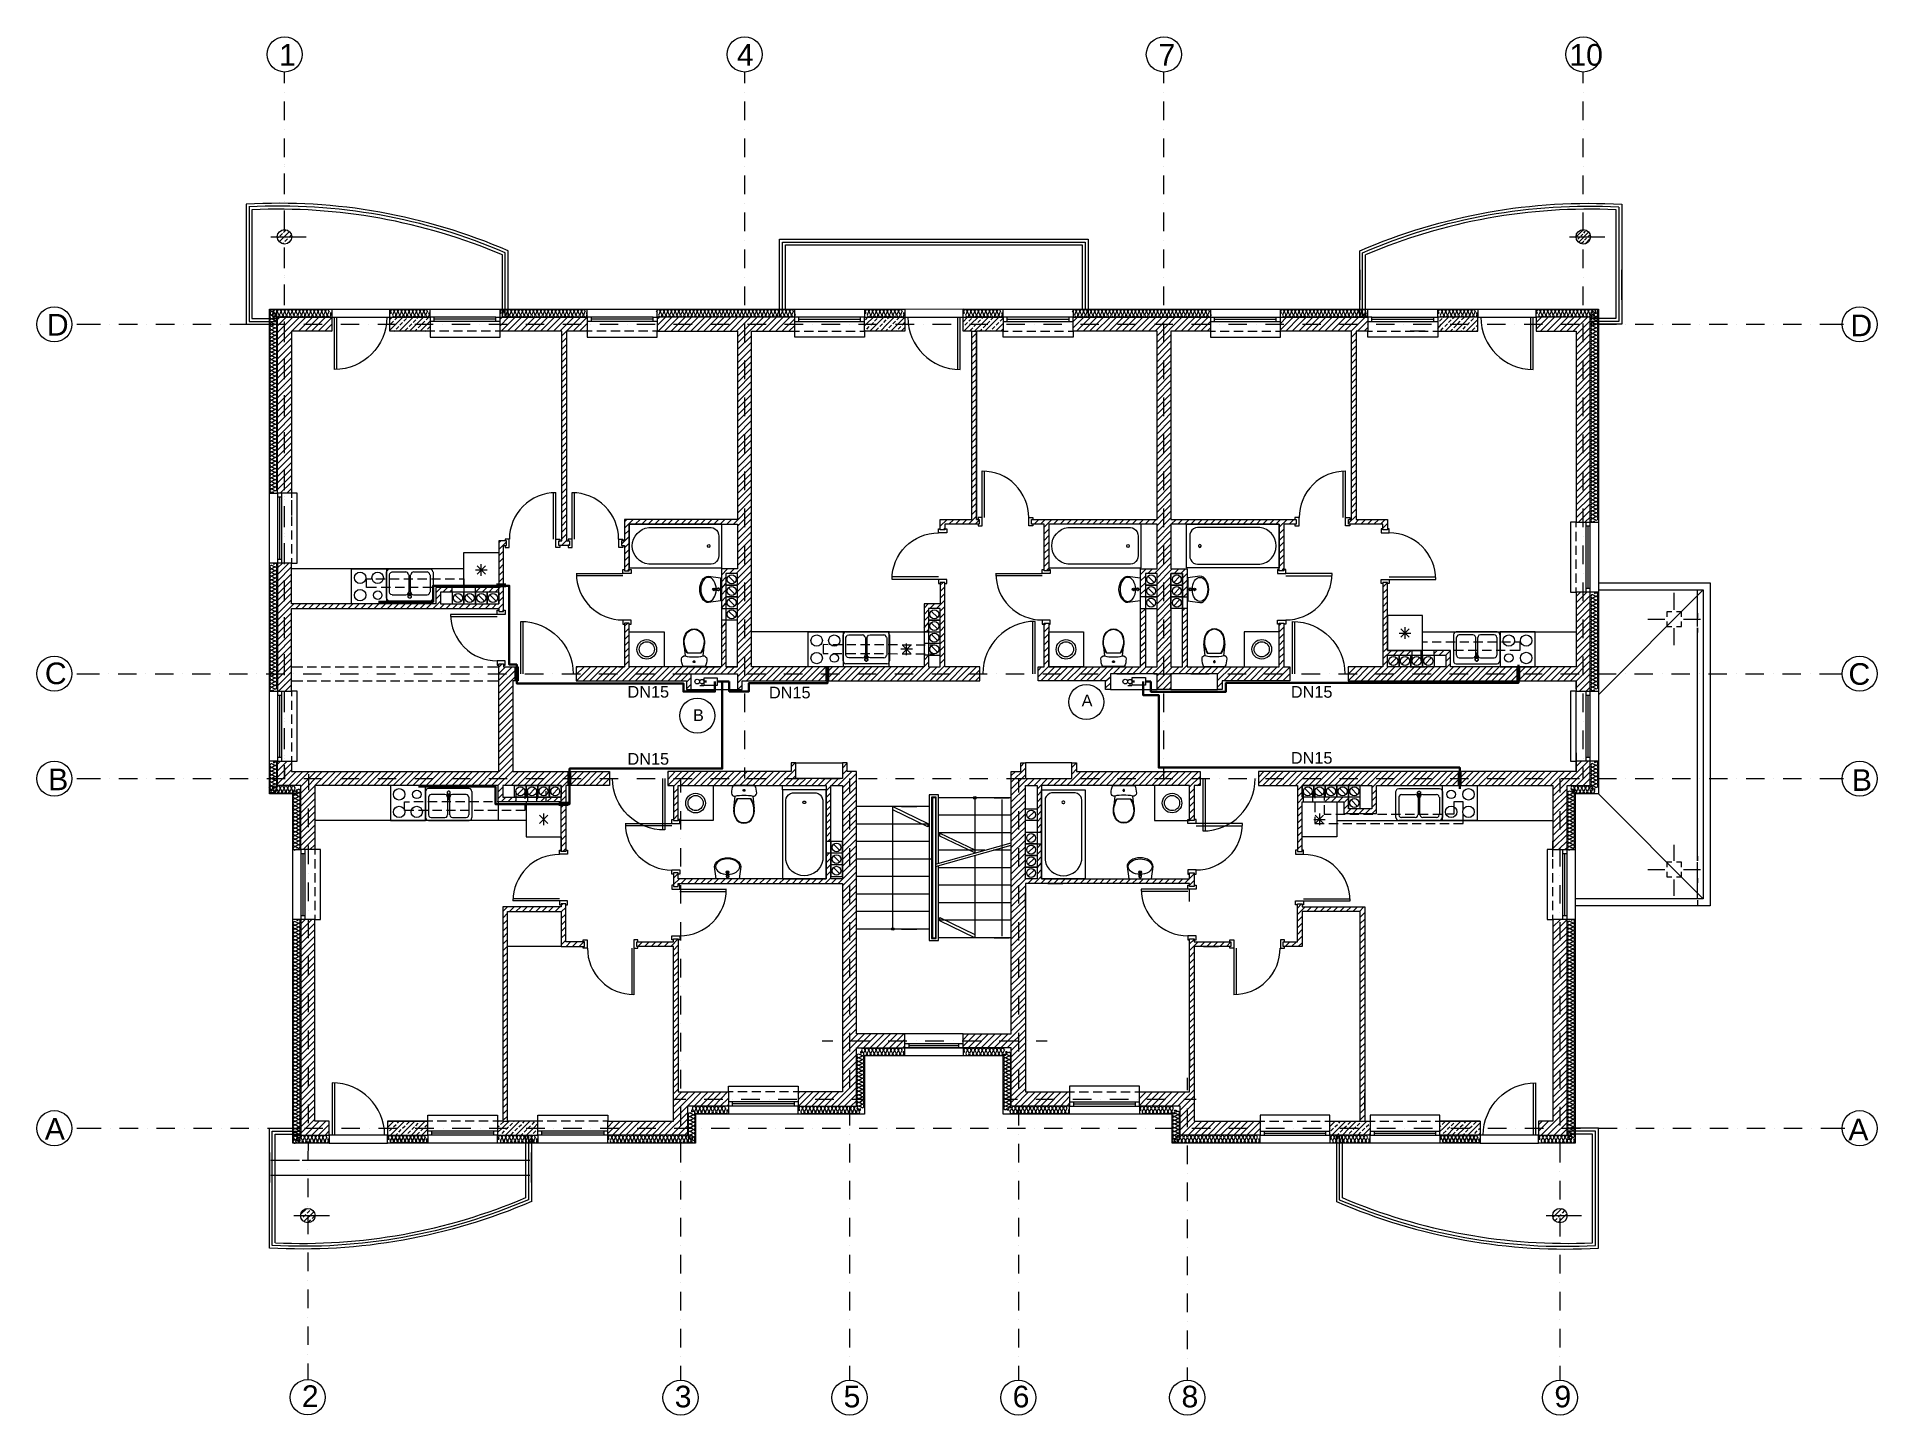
# Model space of a CAD drawing. Header units: millimetres. Extents: x 440 to 72591, y -28954 to 25941.
# Drawn here: x 441 to 32035, y -28954 to -5300 of the extents above; entities that cross this region are included whole.
import ezdxf

# ---------------------------------------------------------------- set-up
doc = ezdxf.new("R2010")
doc.units = ezdxf.units.MM
for name, color, linetype in [('gazomierze', 7, 'Continuous'), ('opisy', 7, 'Continuous'), ('podkład', 7, 'Continuous'), ('rury', 2, 'Continuous'), ('zawory', 7, 'Continuous')]:
    doc.layers.add(name, color=color, linetype=linetype)
doc.layers.add('przeciski', color=7, linetype='Continuous', lineweight=9)
doc.styles.get("Standard").update_dxf_attribs({"font": 'arial.ttf'})

msp = doc.modelspace()

# ---------------------------------------------------------------- texts
at = {"layer": 'opisy', "char_height": 200, "attachment_point": 1}
for s, width, insert in [('DN15', 331.49, (10581, -16440)), ('DN15', 331.49, (13010, -16453)), ('A', 371.08, (18378, -16590)), ('DN15', 331.49, (21969, -16442)), ('B', 371.08, (11706, -16841)), ('DN15', 331.49, (10581, -17591)), ('DN15', 331.49, (21969, -17574))]:
    msp.add_mtext_dynamic_manual_height_columns(s, width=width, gutter_width=11.6, heights=[0], dxfattribs=dict(at, insert=insert))
at = {"layer": 'podkład', "lineweight": 5, "transparency": 33554572, "attachment_point": 1}
for s, insert, char_height in [('1', (4598, -5424), 371), ('4', (12459, -5424), 371), ('7', (19698, -5424), 371), ('10', (26750, -5424), 371.1), ('D', (613, -10056), 371), ('D', (31575, -10067), 371), ('C', (579, -16038), 371), ('C', (31541, -16049), 371), ('B', (636, -17858), 371), ('B', (31599, -17869), 371), ('A', (578, -23855), 371), ('A', (31540, -23866), 371), ('2', (4991, -28442), 371), ('3', (11392, -28449), 371), ('5', (14291, -28449), 371), ('6', (17193, -28449), 371), ('8', (20092, -28449), 371), ('9', (26493, -28449), 371)]:
    msp.add_mtext_dynamic_manual_height_columns(s, width=331.49, gutter_width=11.6, heights=[0], dxfattribs=dict(at, insert=insert, char_height=char_height))

# ---------------------------------------------------------------- blocks, each defined once
blk = doc.blocks.new('kurek odcinający')
at = {"layer": 'rury', "lineweight": 9}
for p, q in [((-33.75, 75), (33.75, 75)), ((0, 37.5), (0, 75))]:
    blk.add_line(p, q, dxfattribs=at)
blk.add_circle((0, 0), 37.5, dxfattribs=at)

# ---------------------------------------------------------------- linework, layer by layer
at = {"layer": 'gazomierze', "color": 2, "lineweight": 9}
for points in [[(11898, -16300), (12123, -16300), (12123, -16430), (11898, -16430)], [(19247, -16297), (19472, -16297), (19472, -16427), (19247, -16427)]]:
    msp.add_lwpolyline(points, close=True, dxfattribs=at)
at = {"layer": 'opisy', "color": 7, "lineweight": 9}
for centre in [(18459, -16715), (11780, -16950)]:
    msp.add_circle(centre, 302, dxfattribs=at)
at = {"layer": 'podkład', "color": 6, "lineweight": 5, "transparency": 33554572}
for points in [[(4694, -6094), (4694, -5903)], [(12593, -6094), (12593, -5903)], [(19789, -6094), (19789, -5903)], [(26989, -6094), (26989, -5903)], [(4694, -6252), (4694, -6252)], [(12593, -6252), (12593, -6252)], [(19789, -6252), (19789, -6252)], [(26989, -6252), (26989, -6252)], [(4694, -6729), (4694, -6411)], [(12593, -6729), (12593, -6411)], [(19789, -6729), (19789, -6411)], [(26989, -6729), (26989, -6411)], [(4694, -6887), (4694, -6887)], [(12593, -6887), (12593, -6887)], [(19789, -6887), (19789, -6887)], [(26989, -6887), (26989, -6887)], [(4694, -7364), (4694, -7046)], [(4694, -7325), (4694, -7094)], [(12593, -7364), (12593, -7046)], [(19789, -7364), (19789, -7046)], [(26989, -7364), (26989, -7046)], [(4694, -7484), (4694, -7484)], [(4694, -7522), (4694, -7522)], [(12593, -7522), (12593, -7522)], [(19789, -7522), (19789, -7522)], [(26989, -7522), (26989, -7522)], [(4694, -7960), (4694, -7643)], [(4694, -7998), (4694, -7681)], [(12593, -7998), (12593, -7681)], [(19789, -7998), (19789, -7681)], [(26989, -7998), (26989, -7681)], [(4694, -8119), (4694, -8119)], [(4694, -8157), (4694, -8157)], [(12593, -8157), (12593, -8157)], [(19789, -8157), (19789, -8157)], [(26989, -8157), (26989, -8157)], [(4694, -8595), (4694, -8278)], [(4694, -8633), (4694, -8316)], [(12593, -8633), (12593, -8316)], [(19789, -8633), (19789, -8316)], [(26989, -8633), (26989, -8316)], [(4456, -8732), (5066, -8732)], [(4694, -8754), (4694, -8754)], [(4694, -8792), (4694, -8792)], [(12593, -8792), (12593, -8792)], [(19789, -8792), (19789, -8792)], [(26754, -8732), (27361, -8732)], [(26989, -8792), (26989, -8792)], [(4694, -9230), (4694, -8913)], [(4694, -9268), (4694, -8951)], [(12593, -9268), (12593, -8951)], [(19789, -9268), (19789, -8951)], [(26989, -9268), (26989, -8951)], [(4694, -9389), (4694, -9389)], [(4694, -9427), (4694, -9427)], [(12593, -9427), (12593, -9427)], [(19789, -9427), (19789, -9427)], [(26989, -9427), (26989, -9427)], [(4694, -9865), (4694, -9548)], [(4694, -9903), (4694, -9586)], [(12593, -9903), (12593, -9586)], [(19789, -9903), (19789, -9586)], [(26989, -9903), (26989, -9586)], [(4694, -10024), (4694, -10024)], [(4694, -10062), (4694, -10062)], [(12593, -10062), (12593, -10062)], [(19789, -10062), (19789, -10062)], [(26989, -10062), (26989, -10062)], [(1129, -10233), (1532, -10233)], [(1691, -10233), (1691, -10233)], [(1850, -10233), (2167, -10233)], [(2326, -10233), (2326, -10233)], [(2485, -10233), (2802, -10233)], [(2961, -10233), (2961, -10233)], [(3120, -10233), (3437, -10233)], [(3596, -10233), (3596, -10233)], [(3754, -10233), (4072, -10233)], [(4231, -10233), (4231, -10233)], [(4389, -10233), (4707, -10233)], [(4694, -10500), (4694, -10183)], [(4694, -10538), (4694, -10221)], [(4866, -10233), (4866, -10233)], [(5024, -10233), (5342, -10233)], [(5500, -10233), (5500, -10233)], [(5659, -10233), (5977, -10233)], [(6135, -10233), (6135, -10233)], [(6294, -10233), (6612, -10233)], [(6770, -10233), (6770, -10233)], [(6929, -10233), (7246, -10233)], [(7405, -10233), (7405, -10233)], [(7564, -10233), (7881, -10233)], [(8040, -10233), (8040, -10233)], [(8199, -10233), (8516, -10233)], [(8675, -10233), (8675, -10233)], [(8834, -10233), (9151, -10233)], [(9310, -10233), (9310, -10233)], [(9469, -10233), (9786, -10233)], [(9945, -10233), (9945, -10233)], [(10104, -10233), (10421, -10233)], [(10580, -10233), (10580, -10233)], [(10739, -10233), (11056, -10233)], [(11215, -10233), (11215, -10233)], [(11373, -10233), (11691, -10233)], [(11850, -10233), (11850, -10233)], [(12008, -10233), (12326, -10233)], [(12485, -10233), (12485, -10233)], [(12593, -10538), (12593, -10221)], [(12643, -10233), (12961, -10233)], [(13119, -10233), (13119, -10233)], [(13278, -10233), (13596, -10233)], [(13754, -10233), (13754, -10233)], [(13913, -10233), (14231, -10233)], [(14389, -10233), (14389, -10233)], [(14548, -10233), (14866, -10233)], [(15024, -10233), (15024, -10233)], [(15183, -10233), (15500, -10233)], [(15659, -10233), (15659, -10233)], [(15818, -10233), (16135, -10233)], [(16294, -10233), (16294, -10233)], [(16453, -10233), (16770, -10233)], [(16929, -10233), (16929, -10233)], [(17088, -10233), (17405, -10233)], [(17564, -10233), (17564, -10233)], [(17723, -10233), (18040, -10233)], [(18199, -10233), (18199, -10233)], [(18358, -10233), (18675, -10233)], [(18834, -10233), (18834, -10233)], [(18993, -10233), (19310, -10233)], [(19469, -10233), (19469, -10233)], [(19627, -10233), (19945, -10233)], [(19789, -10538), (19789, -10221)], [(20104, -10233), (20104, -10233)], [(20262, -10233), (20580, -10233)], [(20739, -10233), (20739, -10233)], [(20897, -10233), (21215, -10233)], [(21373, -10233), (21373, -10233)], [(21532, -10233), (21850, -10233)], [(22008, -10233), (22008, -10233)], [(22167, -10233), (22485, -10233)], [(22643, -10233), (22643, -10233)], [(22802, -10233), (23119, -10233)], [(23278, -10233), (23278, -10233)], [(23434, -10233), (23751, -10233)], [(23910, -10233), (23910, -10233)], [(24069, -10233), (24386, -10233)], [(24545, -10233), (24545, -10233)], [(24704, -10233), (25021, -10233)], [(25180, -10233), (25180, -10233)], [(25339, -10233), (25656, -10233)], [(25815, -10233), (25815, -10233)], [(25973, -10233), (26291, -10233)], [(26450, -10233), (26450, -10233)], [(26608, -10233), (26926, -10233)], [(26989, -10538), (26989, -10221)], [(27085, -10233), (27085, -10233)], [(27243, -10233), (27561, -10233)], [(27719, -10233), (27719, -10233)], [(27878, -10233), (28196, -10233)], [(28354, -10233), (28354, -10233)], [(28513, -10233), (28831, -10233)], [(28989, -10233), (28989, -10233)], [(29148, -10233), (29466, -10233)], [(29624, -10233), (29624, -10233)], [(29783, -10233), (30100, -10233)], [(30259, -10233), (30259, -10233)], [(30418, -10233), (30735, -10233)], [(30894, -10233), (30894, -10233)], [(31053, -10233), (31456, -10233)], [(4694, -10659), (4694, -10659)], [(4694, -10697), (4694, -10697)], [(12593, -10697), (12593, -10697)], [(19789, -10697), (19789, -10697)], [(26989, -10697), (26989, -10697)], [(4694, -11135), (4694, -10818)], [(4694, -11173), (4694, -10856)], [(12593, -11173), (12593, -10856)], [(19789, -11173), (19789, -10856)], [(26989, -11173), (26989, -10856)], [(4694, -11294), (4694, -11294)], [(4694, -11332), (4694, -11332)], [(12593, -11332), (12593, -11332)], [(19789, -11332), (19789, -11332)], [(26989, -11332), (26989, -11332)], [(4694, -11770), (4694, -11452)], [(4694, -11808), (4694, -11491)], [(12593, -11808), (12593, -11491)], [(19789, -11808), (19789, -11491)], [(26989, -11808), (26989, -11491)], [(4694, -11929), (4694, -11929)], [(4694, -11967), (4694, -11967)], [(12593, -11967), (12593, -11967)], [(19789, -11967), (19789, -11967)], [(26989, -11967), (26989, -11967)], [(4694, -12402), (4694, -12084)], [(4694, -12443), (4694, -12125)], [(12593, -12443), (12593, -12125)], [(19789, -12443), (19789, -12125)], [(26989, -12443), (26989, -12125)], [(4694, -12560), (4694, -12560)], [(4694, -12602), (4694, -12602)], [(12593, -12602), (12593, -12602)], [(19789, -12602), (19789, -12602)], [(26989, -12602), (26989, -12602)], [(4694, -13037), (4694, -12719)], [(4694, -13078), (4694, -12760)], [(12593, -13078), (12593, -12760)], [(19789, -13078), (19789, -12760)], [(26989, -13078), (26989, -12760)], [(4694, -13195), (4694, -13195)], [(4694, -13237), (4694, -13237)], [(12593, -13237), (12593, -13237)], [(19789, -13237), (19789, -13237)], [(26989, -13237), (26989, -13237)], [(4694, -13672), (4694, -13354)], [(4694, -13713), (4694, -13395)], [(12593, -13713), (12593, -13395)], [(19789, -13713), (19789, -13395)], [(26989, -13713), (26989, -13395)], [(4694, -13830), (4694, -13830)], [(4694, -13872), (4694, -13872)], [(12593, -13872), (12593, -13872)], [(19789, -13872), (19789, -13872)], [(26989, -13872), (26989, -13872)], [(4694, -14306), (4694, -13989)], [(4694, -14348), (4694, -14030)], [(12593, -14348), (12593, -14030)], [(19789, -14348), (19789, -14030)], [(26989, -14348), (26989, -14030)], [(4694, -14465), (4694, -14465)], [(4694, -14506), (4694, -14506)], [(12593, -14506), (12593, -14506)], [(19789, -14506), (19789, -14506)], [(26989, -14506), (26989, -14506)], [(4694, -14941), (4694, -14624)], [(4694, -14983), (4694, -14665)], [(12593, -14983), (12593, -14665)], [(19789, -14983), (19789, -14665)], [(26989, -14983), (26989, -14665)], [(28548, -15132), (28548, -14840)], [(4694, -15100), (4694, -15100)], [(4694, -15141), (4694, -15141)], [(12593, -15141), (12593, -15141)], [(19789, -15141), (19789, -15141)], [(26989, -15141), (26989, -15141)], [(4694, -15576), (4694, -15259)], [(4694, -15618), (4694, -15300)], [(12593, -15618), (12593, -15300)], [(19789, -15618), (19789, -15300)], [(26989, -15618), (26989, -15300)], [(28100, -15291), (28389, -15291)], [(28548, -15291), (28548, -15291)], [(28548, -15291), (28548, -15291)], [(28548, -15741), (28548, -15449)], [(28707, -15291), (28999, -15291)], [(4694, -15735), (4694, -15735)], [(4694, -15776), (4694, -15776)], [(12593, -15776), (12593, -15776)], [(19789, -15776), (19789, -15776)], [(26989, -15776), (26989, -15776)], [(4694, -16211), (4694, -15894)], [(4694, -16252), (4694, -15935)], [(12593, -16252), (12593, -15935)], [(19789, -16252), (19789, -15935)], [(26989, -16252), (26989, -15935)], [(1129, -16230), (1520, -16230)], [(1678, -16230), (1678, -16230)], [(1837, -16230), (2154, -16230)], [(2313, -16230), (2313, -16230)], [(2472, -16230), (2789, -16230)], [(2948, -16230), (2948, -16230)], [(3107, -16230), (3424, -16230)], [(3583, -16230), (3583, -16230)], [(3742, -16230), (4059, -16230)], [(4218, -16230), (4218, -16230)], [(4377, -16230), (4694, -16230)], [(4694, -16370), (4694, -16370)], [(4694, -16411), (4694, -16411)], [(4853, -16230), (4853, -16230)], [(5012, -16230), (5329, -16230)], [(5488, -16230), (5488, -16230)], [(5646, -16230), (5964, -16230)], [(6123, -16230), (6123, -16230)], [(6281, -16230), (6599, -16230)], [(6758, -16230), (6758, -16230)], [(6916, -16230), (7234, -16230)], [(7393, -16230), (7393, -16230)], [(7551, -16230), (7869, -16230)], [(8027, -16230), (8027, -16230)], [(8186, -16230), (8504, -16230)], [(8662, -16230), (8662, -16230)], [(8821, -16230), (9139, -16230)], [(9297, -16230), (9297, -16230)], [(9456, -16230), (9773, -16230)], [(9932, -16230), (9932, -16230)], [(10091, -16230), (10408, -16230)], [(10567, -16230), (10567, -16230)], [(10726, -16230), (11043, -16230)], [(11202, -16230), (11202, -16230)], [(11361, -16230), (11678, -16230)], [(11837, -16230), (11837, -16230)], [(11996, -16230), (12313, -16230)], [(12472, -16230), (12472, -16230)], [(12593, -16411), (12593, -16411)], [(12631, -16230), (12948, -16230)], [(13107, -16230), (13107, -16230)], [(13266, -16230), (13583, -16230)], [(13742, -16230), (13742, -16230)], [(13900, -16230), (14218, -16230)], [(14377, -16230), (14377, -16230)], [(14535, -16230), (14853, -16230)], [(15012, -16230), (15012, -16230)], [(15170, -16230), (15488, -16230)], [(15646, -16230), (15646, -16230)], [(15805, -16230), (16123, -16230)], [(16281, -16230), (16281, -16230)], [(16440, -16230), (16758, -16230)], [(16916, -16230), (16916, -16230)], [(17075, -16230), (17393, -16230)], [(17551, -16230), (17551, -16230)], [(17710, -16230), (18027, -16230)], [(18186, -16230), (18186, -16230)], [(18345, -16230), (18662, -16230)], [(18821, -16230), (18821, -16230)], [(18980, -16230), (19297, -16230)], [(19456, -16230), (19456, -16230)], [(19615, -16230), (19932, -16230)], [(19789, -16411), (19789, -16411)], [(20091, -16230), (20091, -16230)], [(20250, -16230), (20567, -16230)], [(20726, -16230), (20726, -16230)], [(20885, -16230), (21202, -16230)], [(21361, -16230), (21361, -16230)], [(21519, -16230), (21837, -16230)], [(21996, -16230), (21996, -16230)], [(22154, -16230), (22472, -16230)], [(22631, -16230), (22631, -16230)], [(22789, -16230), (23107, -16230)], [(23266, -16230), (23266, -16230)], [(23424, -16230), (23742, -16230)], [(23900, -16230), (23900, -16230)], [(24059, -16230), (24377, -16230)], [(24535, -16230), (24535, -16230)], [(24694, -16230), (25012, -16230)], [(25170, -16230), (25170, -16230)], [(25329, -16230), (25646, -16230)], [(25805, -16230), (25805, -16230)], [(25964, -16230), (26281, -16230)], [(26440, -16230), (26440, -16230)], [(26599, -16230), (26916, -16230)], [(26989, -16411), (26989, -16411)], [(27075, -16230), (27075, -16230)], [(27234, -16230), (27551, -16230)], [(27710, -16230), (27710, -16230)], [(27869, -16230), (28186, -16230)], [(28345, -16230), (28345, -16230)], [(28504, -16230), (28821, -16230)], [(28980, -16230), (28980, -16230)], [(29139, -16230), (29456, -16230)], [(29615, -16230), (29615, -16230)], [(29773, -16230), (30091, -16230)], [(30250, -16230), (30250, -16230)], [(30408, -16230), (30726, -16230)], [(30885, -16230), (30885, -16230)], [(31043, -16230), (31434, -16230)], [(4694, -16846), (4694, -16529)], [(4694, -16887), (4694, -16570)], [(12593, -16887), (12593, -16570)], [(19789, -16887), (19789, -16570)], [(26989, -16887), (26989, -16570)], [(4694, -17005), (4694, -17005)], [(4694, -17046), (4694, -17046)], [(12593, -17046), (12593, -17046)], [(19789, -17046), (19789, -17046)], [(26989, -17046), (26989, -17046)], [(4694, -17481), (4694, -17164)], [(4694, -17522), (4694, -17205)], [(12593, -17522), (12593, -17205)], [(19789, -17522), (19789, -17205)], [(26989, -17522), (26989, -17205)], [(4694, -17640), (4694, -17640)], [(4694, -17681), (4694, -17681)], [(12593, -17681), (12593, -17681)], [(19789, -17681), (19789, -17681)], [(26989, -17681), (26989, -17681)], [(4694, -17840), (4694, -18030), (4694, -17798)], [(5104, -17951), (5104, -18227)], [(12593, -18030), (12593, -17840)], [(19789, -18030), (19789, -17840)], [(26989, -18030), (26989, -17840)], [(1129, -18030), (1532, -18030)], [(1691, -18030), (1691, -18030)], [(1850, -18030), (2167, -18030)], [(2326, -18030), (2326, -18030)], [(2485, -18030), (2802, -18030)], [(2961, -18030), (2961, -18030)], [(3120, -18030), (3437, -18030)], [(3596, -18030), (3596, -18030)], [(3754, -18030), (4072, -18030)], [(4231, -18030), (4231, -18030)], [(4389, -18030), (4707, -18030)], [(4866, -18030), (4866, -18030)], [(5024, -18030), (5342, -18030)], [(5500, -18030), (5500, -18030)], [(5659, -18030), (5977, -18030)], [(6135, -18030), (6135, -18030)], [(6294, -18030), (6612, -18030)], [(6770, -18030), (6770, -18030)], [(6929, -18030), (7246, -18030)], [(7405, -18030), (7405, -18030)], [(7564, -18030), (7881, -18030)], [(8040, -18030), (8040, -18030)], [(8199, -18030), (8516, -18030)], [(8675, -18030), (8675, -18030)], [(8834, -18030), (9151, -18030)], [(9310, -18030), (9310, -18030)], [(9469, -18030), (9786, -18030)], [(9945, -18030), (9945, -18030)], [(10104, -18030), (10421, -18030)], [(10739, -18030), (11056, -18030)], [(11215, -18030), (11215, -18030)], [(11373, -18030), (11691, -18030)], [(11491, -18030), (11491, -18268)], [(11850, -18030), (11850, -18030)], [(12008, -18030), (12326, -18030)], [(12485, -18030), (12485, -18030)], [(12643, -18030), (12961, -18030)], [(13119, -18030), (13119, -18030)], [(13278, -18030), (13596, -18030)], [(13754, -18030), (13754, -18030)], [(13913, -18030), (14231, -18030)], [(14389, -18030), (14389, -18030)], [(14393, -18030), (14393, -18268)], [(14548, -18030), (14866, -18030)], [(15024, -18030), (15024, -18030)], [(15183, -18030), (15500, -18030)], [(15659, -18030), (15659, -18030)], [(15818, -18030), (16135, -18030)], [(16294, -18030), (16294, -18030)], [(16453, -18030), (16770, -18030)], [(16929, -18030), (16929, -18030)], [(17088, -18030), (17405, -18030)], [(17291, -18030), (17291, -18268)], [(17564, -18030), (17564, -18030)], [(17723, -18030), (18040, -18030)], [(18199, -18030), (18199, -18030)], [(18358, -18030), (18675, -18030)], [(18834, -18030), (18834, -18030)], [(18993, -18030), (19310, -18030)], [(19469, -18030), (19469, -18030)], [(19627, -18030), (19945, -18030)], [(20104, -18030), (20104, -18030)], [(20262, -18030), (20580, -18030)], [(20739, -18030), (20739, -18030)], [(20897, -18030), (21215, -18030)], [(21373, -18030), (21373, -18030)], [(21532, -18030), (21850, -18030)], [(22008, -18030), (22008, -18030)], [(22167, -18030), (22485, -18030)], [(22643, -18030), (22643, -18030)], [(22802, -18030), (23119, -18030)], [(23278, -18030), (23278, -18030)], [(23434, -18030), (23751, -18030)], [(23910, -18030), (23910, -18030)], [(24069, -18030), (24386, -18030)], [(24545, -18030), (24545, -18030)], [(24704, -18030), (25021, -18030)], [(25180, -18030), (25180, -18030)], [(25339, -18030), (25656, -18030)], [(25815, -18030), (25815, -18030)], [(25973, -18030), (26291, -18030)], [(26450, -18030), (26450, -18030)], [(26589, -18030), (26589, -18268)], [(26608, -18030), (26926, -18030)], [(27085, -18030), (27085, -18030)], [(27243, -18030), (27561, -18030)], [(27719, -18030), (27719, -18030)], [(27878, -18030), (28196, -18030)], [(28354, -18030), (28354, -18030)], [(28513, -18030), (28831, -18030)], [(28989, -18030), (28989, -18030)], [(29148, -18030), (29466, -18030)], [(29624, -18030), (29624, -18030)], [(29783, -18030), (30100, -18030)], [(30259, -18030), (30259, -18030)], [(30418, -18030), (30735, -18030)], [(30894, -18030), (30894, -18030)], [(31053, -18030), (31456, -18030)], [(5100, -18545), (5100, -18862)], [(5104, -18386), (5104, -18386)], [(11491, -18427), (11491, -18427)], [(11491, -18586), (11491, -18903)], [(14393, -18427), (14393, -18427)], [(14393, -18586), (14393, -18903)], [(17291, -18427), (17291, -18427)], [(17291, -18586), (17291, -18903)], [(26589, -18427), (26589, -18427)], [(26589, -18586), (26589, -18903)], [(5100, -19021), (5100, -19021)], [(5100, -19179), (5100, -19497)], [(11491, -19062), (11491, -19062)], [(11491, -19221), (11491, -19538)], [(14393, -19062), (14393, -19062)], [(14393, -19221), (14393, -19538)], [(17291, -19062), (17291, -19062)], [(17291, -19221), (17291, -19538)], [(26589, -19062), (26589, -19062)], [(26589, -19221), (26589, -19538)], [(28548, -19443), (28548, -19164)], [(5100, -19656), (5100, -19656)], [(5100, -19814), (5100, -20132)], [(11491, -19697), (11491, -19697)], [(11491, -19856), (11491, -20173)], [(14393, -19697), (14393, -19697)], [(14393, -19856), (14393, -20173)], [(17291, -19697), (17291, -19697)], [(17291, -19856), (17291, -20173)], [(26589, -19697), (26589, -19697)], [(26589, -19856), (26589, -20173)], [(28100, -19589), (28389, -19589)], [(28548, -19589), (28548, -19589)], [(28548, -19602), (28548, -19602)], [(28548, -20040), (28548, -19760)], [(28707, -19589), (28999, -19589)], [(5100, -20291), (5100, -20291)], [(5100, -20449), (5100, -20767)], [(11491, -20491), (11491, -20808)], [(14393, -20332), (14393, -20332)], [(14393, -20491), (14393, -20808)], [(17291, -20332), (17291, -20332)], [(17291, -20491), (17291, -20808)], [(26589, -20332), (26589, -20332)], [(26589, -20491), (26589, -20808)], [(5100, -21084), (5097, -21402)], [(5100, -20925), (5100, -20925)], [(11491, -20967), (11491, -20967)], [(11491, -21125), (11491, -21443)], [(14393, -20967), (14393, -20967)], [(14393, -21125), (14393, -21443)], [(17291, -20967), (17291, -20967)], [(17291, -21125), (17291, -21443)], [(26589, -20967), (26589, -20967)], [(26589, -21125), (26589, -21443)], [(5097, -21560), (5097, -21560)], [(5097, -21719), (5097, -22037)], [(11491, -21602), (11491, -21602)], [(11491, -21760), (11491, -22078)], [(14393, -21602), (14393, -21602)], [(14393, -21760), (14393, -22078)], [(17291, -21602), (17291, -21602)], [(17291, -21760), (17291, -22078)], [(26589, -21602), (26589, -21602)], [(26589, -21760), (26589, -22078)], [(5097, -22195), (5097, -22195)], [(5097, -22354), (5097, -22672)], [(11491, -22237), (11491, -22237)], [(11491, -22395), (11491, -22713)], [(14393, -22237), (14393, -22237)], [(14393, -22395), (14393, -22713)], [(17291, -22237), (17291, -22237)], [(17291, -22395), (17291, -22713)], [(26589, -22237), (26589, -22237)], [(26589, -22395), (26589, -22713)], [(13923, -22529), (14107, -22529)], [(14266, -22529), (14266, -22529)], [(14424, -22529), (14742, -22529)], [(14900, -22529), (14900, -22529)], [(15059, -22529), (15377, -22529)], [(15535, -22529), (15535, -22529)], [(15694, -22529), (16012, -22529)], [(16170, -22529), (16170, -22529)], [(16329, -22529), (16646, -22529)], [(16805, -22529), (16805, -22529)], [(16964, -22529), (17281, -22529)], [(17440, -22529), (17440, -22529)], [(17599, -22529), (17783, -22529)], [(5097, -22830), (5097, -22830)], [(5097, -22989), (5097, -23306)], [(11491, -22872), (11491, -22872)], [(11491, -23030), (11491, -23348)], [(14393, -22872), (14393, -22872)], [(14393, -23030), (14393, -23348)], [(17291, -22872), (17291, -22872)], [(17291, -23030), (17291, -23348)], [(26589, -22872), (26589, -22872)], [(26589, -23030), (26589, -23348)], [(20189, -23167), (20189, -23376)], [(5097, -23465), (5097, -23465)], [(5097, -23624), (5097, -23941)], [(11370, -23529), (11583, -23529)], [(11491, -23506), (11491, -23506)], [(11491, -23665), (11491, -23983)], [(11742, -23529), (11742, -23529)], [(11900, -23529), (12218, -23529)], [(12377, -23529), (12377, -23529)], [(12535, -23529), (12853, -23529)], [(13012, -23529), (13012, -23529)], [(13170, -23529), (13488, -23529)], [(13646, -23529), (13646, -23529)], [(13805, -23529), (14123, -23529)], [(14281, -23529), (14281, -23529)], [(14393, -23506), (14393, -23506)], [(14393, -23665), (14393, -23983)], [(14440, -23529), (14650, -23529)], [(17062, -23529), (17275, -23529)], [(17291, -23506), (17291, -23506)], [(17291, -23665), (17291, -23983)], [(17434, -23529), (17434, -23529)], [(17593, -23529), (17910, -23529)], [(18069, -23529), (18069, -23529)], [(18227, -23529), (18545, -23529)], [(18704, -23529), (18704, -23529)], [(18862, -23529), (19180, -23529)], [(19339, -23529), (19339, -23529)], [(19497, -23529), (19815, -23529)], [(19973, -23529), (19973, -23529)], [(20132, -23529), (20342, -23529)], [(20189, -23535), (20189, -23535)], [(20189, -23694), (20189, -24011)], [(26589, -23506), (26589, -23506)], [(26589, -23665), (26589, -23983)], [(1129, -24030), (1545, -24030)], [(1704, -24030), (1704, -24030)], [(1862, -24030), (2180, -24030)], [(2339, -24030), (2339, -24030)], [(2497, -24030), (2812, -24030)], [(2970, -24030), (2970, -24030)], [(3129, -24030), (3446, -24030)], [(3605, -24030), (3605, -24030)], [(3764, -24030), (4081, -24030)], [(4240, -24030), (4240, -24030)], [(4399, -24030), (4716, -24030)], [(4875, -24030), (4875, -24030)], [(5034, -24030), (5351, -24030)], [(5097, -24259), (5094, -24576)], [(5097, -24100), (5097, -24100)], [(5510, -24030), (5510, -24030)], [(5669, -24030), (5986, -24030)], [(6145, -24030), (6145, -24030)], [(6304, -24030), (6621, -24030)], [(6780, -24030), (6780, -24030)], [(6939, -24030), (7256, -24030)], [(7415, -24030), (7415, -24030)], [(7573, -24030), (7891, -24030)], [(8050, -24030), (8050, -24030)], [(8208, -24030), (8526, -24030)], [(8685, -24030), (8685, -24030)], [(8843, -24030), (9161, -24030)], [(9319, -24030), (9319, -24030)], [(9478, -24030), (9796, -24030)], [(9954, -24030), (9954, -24030)], [(10113, -24030), (10431, -24030)], [(10589, -24030), (10589, -24030)], [(10748, -24030), (11066, -24030)], [(11224, -24030), (11224, -24030)], [(11383, -24030), (11700, -24030)], [(11491, -24141), (11491, -24141)], [(11491, -24300), (11491, -24618)], [(11859, -24030), (11859, -24030)], [(12018, -24030), (12335, -24030)], [(12494, -24030), (12494, -24030)], [(12653, -24030), (12970, -24030)], [(13129, -24030), (13129, -24030)], [(13288, -24030), (13605, -24030)], [(13764, -24030), (13764, -24030)], [(13923, -24030), (14240, -24030)], [(14393, -24141), (14393, -24141)], [(14393, -24300), (14393, -24618)], [(14399, -24030), (14399, -24030)], [(14558, -24030), (14875, -24030)], [(15034, -24030), (15034, -24030)], [(15193, -24030), (15510, -24030)], [(15669, -24030), (15669, -24030)], [(15827, -24030), (16145, -24030)], [(16304, -24030), (16304, -24030)], [(16462, -24030), (16780, -24030)], [(16939, -24030), (16939, -24030)], [(17097, -24030), (17415, -24030)], [(17291, -24141), (17291, -24141)], [(17291, -24300), (17291, -24618)], [(17573, -24030), (17573, -24030)], [(17732, -24030), (18050, -24030)], [(18208, -24030), (18208, -24030)], [(18367, -24030), (18685, -24030)], [(18843, -24030), (18843, -24030)], [(19002, -24030), (19319, -24030)], [(19478, -24030), (19478, -24030)], [(19637, -24030), (19954, -24030)], [(20113, -24030), (20113, -24030)], [(20189, -24170), (20189, -24170)], [(20272, -24030), (20589, -24030)], [(20748, -24030), (20748, -24030)], [(20907, -24030), (21224, -24030)], [(21383, -24030), (21383, -24030)], [(21542, -24030), (21859, -24030)], [(22018, -24030), (22018, -24030)], [(22177, -24030), (22494, -24030)], [(22653, -24030), (22653, -24030)], [(22812, -24030), (23129, -24030)], [(23288, -24030), (23288, -24030)], [(23446, -24030), (23764, -24030)], [(23923, -24030), (23923, -24030)], [(24081, -24030), (24399, -24030)], [(24558, -24030), (24558, -24030)], [(24716, -24030), (25034, -24030)], [(25193, -24030), (25193, -24030)], [(25351, -24030), (25669, -24030)], [(25827, -24030), (25827, -24030)], [(25986, -24030), (26304, -24030)], [(26462, -24030), (26462, -24030)], [(26589, -24141), (26589, -24141)], [(26589, -24300), (26589, -24618)], [(26621, -24030), (26939, -24030)], [(27097, -24030), (27097, -24030)], [(27256, -24030), (27573, -24030)], [(27732, -24030), (27732, -24030)], [(27891, -24030), (28208, -24030)], [(28367, -24030), (28367, -24030)], [(28526, -24030), (28843, -24030)], [(29002, -24030), (29002, -24030)], [(29161, -24030), (29478, -24030)], [(29637, -24030), (29637, -24030)], [(29796, -24030), (30113, -24030)], [(30272, -24030), (30272, -24030)], [(30431, -24030), (30748, -24030)], [(30907, -24030), (30907, -24030)], [(31066, -24030), (31481, -24030)], [(20189, -24329), (20189, -24646)], [(5094, -24735), (5094, -24735)], [(5094, -24894), (5094, -25211)], [(11491, -24776), (11491, -24776)], [(11491, -24935), (11491, -25252)], [(14393, -24776), (14393, -24776)], [(14393, -24935), (14393, -25252)], [(17291, -24776), (17291, -24776)], [(17291, -24935), (17291, -25252)], [(20189, -24805), (20189, -24805)], [(26589, -24776), (26589, -24776)], [(26589, -24935), (26589, -25252)], [(20189, -24964), (20189, -25281)], [(4856, -25529), (5466, -25529)], [(5094, -25370), (5094, -25370)], [(5094, -25529), (5094, -25846)], [(11491, -25411), (11491, -25411)], [(11491, -25570), (11491, -25887)], [(14393, -25411), (14393, -25411)], [(14393, -25570), (14393, -25887)], [(17291, -25411), (17291, -25411)], [(17291, -25570), (17291, -25887)], [(20189, -25440), (20189, -25440)], [(26354, -25529), (26961, -25529)], [(26589, -25411), (26589, -25411)], [(26589, -25570), (26589, -25887)], [(20189, -25598), (20189, -25916)], [(5094, -26005), (5094, -26005)], [(5094, -26164), (5094, -26481)], [(11491, -26046), (11491, -26046)], [(11491, -26205), (11491, -26522)], [(14393, -26046), (14393, -26046)], [(14393, -26205), (14393, -26522)], [(17291, -26046), (17291, -26046)], [(17291, -26205), (17291, -26522)], [(20189, -26075), (20189, -26075)], [(26589, -26046), (26589, -26046)], [(26589, -26205), (26589, -26522)], [(20189, -26233), (20189, -26551)], [(5094, -26640), (5094, -26640)], [(5094, -26798), (5094, -27116)], [(11491, -26681), (11491, -26681)], [(11491, -26840), (11491, -27157)], [(14393, -26681), (14393, -26681)], [(14393, -26840), (14393, -27157)], [(17291, -26681), (17291, -26681)], [(17291, -26840), (17291, -27157)], [(20189, -26710), (20189, -26710)], [(26589, -26681), (26589, -26681)], [(26589, -26840), (26589, -27157)], [(20189, -26868), (20189, -27186)], [(5091, -27275), (5091, -27275)], [(5091, -27433), (5091, -27748)], [(11491, -27316), (11491, -27316)], [(11491, -27475), (11491, -27792)], [(14393, -27316), (14393, -27316)], [(14393, -27475), (14393, -27792)], [(17291, -27316), (17291, -27316)], [(17291, -27475), (17291, -27792)], [(20189, -27345), (20189, -27345)], [(26589, -27316), (26589, -27316)], [(26589, -27475), (26589, -27792)], [(20189, -27503), (20189, -27821)], [(5091, -27906), (5091, -27906)], [(5091, -28065), (5091, -28341)], [(11491, -27951), (11491, -27951)], [(11491, -28110), (11491, -28348)], [(14393, -27951), (14393, -27951)], [(14393, -28110), (14393, -28348)], [(17291, -27951), (17291, -27951)], [(17291, -28110), (17291, -28348)], [(20189, -27979), (20189, -27979)], [(26589, -27951), (26589, -27951)], [(26589, -28110), (26589, -28348)], [(20189, -28138), (20189, -28348)]]:
    msp.add_lwpolyline(points, dxfattribs=at)
at = {"layer": 'podkład', "color": 7, "lineweight": 5, "transparency": 33554572}
for points in [[(8532, -10113), (8532, -8973, 0.117086), (4034, -8173), (4034, -10233), (4573, -10233)], [(8481, -10113), (8481, -9005, 0.115361), (4081, -8218)], [(23151, -10113), (23151, -8973, -0.117085), (27650, -8173), (27650, -10233), (27110, -10233)], [(23199, -10113), (23199, -9005, -0.115361), (27599, -8218)], [(6450, -10113, -0.413426), (5551, -11011), (5551, -10113)], [(15393, -10113, 0.413426), (16291, -11011), (16291, -10113)], [(25231, -10113, 0.413427), (26129, -11011), (26129, -10113)], [(15919, -14611), (15123, -14611, -0.416376), (15919, -13814)], [(21881, -15306, 0.416377), (22678, -14510), (21881, -14510)], [(8751, -16230), (8751, -15332, -0.413428), (9650, -16230)], [(17580, -16230), (17580, -15332, 0.413428), (16681, -16230)], [(21999, -16230), (21999, -15332, -0.413428), (22897, -16230)], [(11221, -18030), (11221, -18910, -0.417889), (10323, -18030)], [(20459, -18030), (20459, -18929, 0.413427), (21358, -18030)], [(20342, -19598, 0.416376), (21139, -18802), (20342, -18802), (20199, -18802), (20199, -18729), (20231, -18729)], [(6412, -24148, 0.413429), (5513, -23249), (5513, -24148)], [(25272, -24148, -0.413428), (26170, -23249), (26170, -24148)], [(8932, -25287, -0.117085), (4434, -26087), (4434, -24030), (4973, -24030)], [(8881, -24148), (8881, -25256, -0.115362), (4481, -26043), (4481, -24078), (4973, -24078)], [(22751, -25287, 0.117086), (27250, -26087), (27250, -24030), (26710, -24030)], [(22799, -24148), (22799, -25256, 0.115362), (27199, -26043), (27199, -24078), (26710, -24078)], [(22850, -25221, 0.11243), (27148, -25995), (27148, -24129), (26710, -24129)]]:
    msp.add_lwpolyline(points, format="xyb", dxfattribs=at)
for points in [[(4085, -8221), (4085, -10183), (4573, -10183)], [(4132, -8265), (4132, -10132), (4573, -10132)], [(27599, -8221), (27599, -10183), (27110, -10183)], [(27548, -8265), (27548, -10132), (27110, -10132)], [(13193, -10113), (13193, -8773), (18491, -8773), (18491, -10113)], [(13240, -9973), (13240, -8824), (18440, -8824), (18440, -9973)], [(8434, -10113), (8434, -9040)], [(13291, -9973), (13291, -8872), (18389, -8872), (18389, -9973)], [(23250, -10113), (23250, -9040)], [(4034, -9297), (4034, -9560)], [(8532, -9560), (8532, -9297)], [(23151, -9297), (23151, -9560)], [(27650, -9560), (27650, -9297)], [(4034, -9551), (4034, -9814)], [(8532, -9814), (8532, -9551)], [(23151, -9551), (23151, -9814)], [(27650, -9814), (27650, -9551)], [(5504, -9973), (6504, -9973)], [(8323, -10113), (7262, -10113), (7193, -10113), (7193, -9973)], [(8323, -10183), (8323, -10113), (8393, -10113), (8393, -9973)], [(11021, -10113), (9961, -10113), (9891, -10113), (9891, -9973)], [(11021, -10183), (11021, -10113), (11091, -10113), (11091, -9973)], [(14650, -9973), (14650, -10113), (13453, -10113), (13453, -9973)], [(15342, -9973), (16351, -9967)], [(18231, -9973), (18231, -10113), (18161, -10113), (17031, -10113), (17031, -9973)], [(20589, -9973), (21789, -9973)], [(23361, -10183), (23361, -10113), (23291, -10113), (23291, -9973)], [(23361, -10113), (24421, -10113), (24491, -10113), (24491, -9973)], [(25180, -9973), (26180, -9973)], [(5593, -11011), (5593, -10113)], [(8393, -10183), (7193, -10183)], [(7193, -10351), (7193, -10452), (8393, -10452), (8393, -10351)], [(7262, -10183), (7262, -10113)], [(8323, -10148), (7262, -10148)], [(11091, -10183), (9891, -10183)], [(9891, -10351), (9891, -10452), (11091, -10452), (11091, -10351)], [(9961, -10183), (9961, -10113)], [(11021, -10148), (9961, -10148)], [(13453, -10183), (14650, -10183)], [(14650, -10351), (14650, -10452), (13453, -10452), (13453, -10351)], [(13523, -10183), (13523, -10113)], [(13523, -10148), (14580, -10148)], [(14580, -10183), (14580, -10113)], [(16250, -11011), (16250, -10113)], [(17031, -10183), (18231, -10183)], [(18231, -10351), (18231, -10452), (17031, -10452), (17031, -10351)], [(17100, -10183), (17100, -10113)], [(17100, -10148), (18161, -10148)], [(18161, -10183), (18161, -10113)], [(20589, -10183), (21789, -10183)], [(20589, -10351), (20589, -10452), (21789, -10452), (21789, -10351)], [(20659, -10183), (20659, -10113)], [(20659, -10148), (21719, -10148)], [(21719, -10183), (21719, -10113)], [(23291, -10183), (24491, -10183)], [(24491, -10351), (24491, -10452), (23291, -10452), (23291, -10351)], [(23361, -10148), (24421, -10148)], [(24275, -10351), (24015, -10351)], [(24421, -10183), (24421, -10113)], [(26088, -11011), (26088, -10113)], [(16672, -13551), (16672, -12751)], [(16710, -13551), (16710, -12754)], [(22869, -13551), (22869, -12754)], [(22910, -13551), (22910, -12751)], [(4434, -13132), (4573, -13132), (4573, -13202), (4573, -14262), (4643, -14262)], [(4643, -13202), (4573, -13202)], [(4608, -13202), (4608, -14262)], [(4643, -13132), (4643, -14332)], [(4812, -14332), (4913, -14332), (4913, -13132), (4812, -13132)], [(4812, -13252), (4812, -13516)], [(9313, -13922), (9313, -13122)], [(9351, -13922), (9351, -13122)], [(9631, -13922), (9631, -13122)], [(9672, -13922), (9672, -13122)], [(16602, -13662), (16602, -13691), (16672, -13691), (16672, -13551), (16602, -13551), (16602, -13583)], [(17542, -13662), (17542, -13691), (17472, -13691), (17472, -13551), (17542, -13551), (17542, -13583)], [(22040, -13662), (22040, -13691), (22110, -13691), (22110, -13551), (22040, -13551), (22040, -13583)], [(22980, -13662), (22980, -13691), (22910, -13691), (22910, -13551), (22980, -13551), (22980, -13583)], [(27250, -13433), (27250, -13697)], [(11900, -13662), (11640, -13662)], [(16031, -13741), (16062, -13741), (16062, -13811), (15919, -13811), (15919, -13741), (15951, -13741)], [(23548, -13741), (23519, -13741), (23519, -13811), (23659, -13811), (23659, -13741), (23631, -13741)], [(26869, -13630), (26770, -13630), (26770, -14830), (26869, -14830)], [(27040, -14830), (27040, -13630)], [(27250, -14830), (27110, -14830), (27110, -14760), (27110, -13700), (27040, -13700)], [(27075, -14760), (27075, -13700)], [(27110, -13700), (27110, -13630), (27250, -13630)], [(27250, -13814), (27250, -14078)], [(8481, -14030), (8481, -14062), (8551, -14062), (8551, -13922), (8481, -13922), (8481, -13951)], [(9421, -14030), (9421, -14062), (9351, -14062), (9351, -13922), (9421, -13922), (9421, -13951)], [(9561, -14030), (9561, -14062), (9631, -14062), (9631, -13922), (9561, -13922), (9561, -13951)], [(10500, -14030), (10500, -14062), (10431, -14062), (10431, -13922), (10500, -13922), (10500, -13951)], [(4573, -14262), (4573, -14332), (4434, -14332)], [(7773, -14430), (4812, -14430)], [(6443, -14932), (6443, -14481)], [(6494, -14433), (6469, -14440), (6453, -14459), (6446, -14481)], [(6494, -14430), (7193, -14430)], [(6494, -14430), (6494, -14430)], [(6542, -14878), (6519, -14872), (6500, -14856), (6494, -14830), (6494, -14532), (6500, -14510), (6516, -14491), (6542, -14484)], [(6542, -14481), (6777, -14481)], [(6542, -14481), (6542, -14481)], [(6824, -14532), (6818, -14510), (6802, -14491), (6777, -14484)], [(6827, -14532), (6827, -14830)], [(6856, -14830), (6856, -14532)], [(6907, -14484), (6881, -14491), (6866, -14510), (6859, -14532)], [(6907, -14481), (7142, -14481)], [(6907, -14481), (6907, -14481)], [(7189, -14532), (7183, -14510), (7167, -14491), (7142, -14484)], [(7240, -14481), (7234, -14459), (7218, -14440), (7193, -14433)], [(7193, -14532), (7193, -14830)], [(7243, -14481), (7243, -14932)], [(8173, -14452), (7973, -14452)], [(8142, -14522), (8002, -14379)], [(8142, -14379), (8002, -14522)], [(8072, -14551), (8072, -14351)], [(9700, -14510), (10500, -14510)], [(10612, -14440), (10643, -14440), (10643, -14510), (10500, -14510), (10500, -14440), (10532, -14440)], [(16900, -14510), (17700, -14510), (17700, -14510)], [(17812, -14440), (17840, -14440), (17840, -14510), (17700, -14510), (17700, -14440), (17732, -14440)], [(21770, -14440), (21739, -14440), (21739, -14510), (21881, -14510), (21881, -14440), (21850, -14440)], [(6777, -14878), (6802, -14872), (6818, -14856), (6824, -14830)], [(6824, -14859), (6831, -14808), (6831, -14805), (6834, -14802), (6834, -14798), (6837, -14798), (6840, -14798), (6843, -14798), (6846, -14798), (6850, -14798), (6853, -14802), (6853, -14805), (6853, -14808), (6859, -14859)], [(6859, -14830), (6866, -14856), (6885, -14872), (6907, -14878)], [(7142, -14878), (7167, -14872), (7183, -14856), (7189, -14830)], [(7973, -14830), (7973, -14751)], [(8373, -14830), (8373, -14751)], [(10500, -14551), (9704, -14551)], [(12104, -14770), (12066, -14773), (12062, -14773), (12062, -14776), (12059, -14776), (12059, -14779), (12056, -14779), (12056, -14783), (12056, -14786), (12059, -14786), (12059, -14789), (12062, -14789), (12066, -14792), (12104, -14795), (12107, -14798), (12104, -14795), (12100, -14795), (12100, -14792), (12097, -14789), (12097, -14786), (12097, -14783), (12097, -14779), (12097, -14776), (12100, -14773), (12100, -14770), (12104, -14770), (12107, -14767), (12104, -14770), (12100, -14770), (12100, -14773), (12097, -14776), (12097, -14779), (12097, -14783), (12097, -14786), (12097, -14789), (12100, -14792), (12100, -14795), (12104, -14795)], [(12107, -14767), (12107, -14767)], [(12107, -14798), (12107, -14798)], [(12123, -14792), (12123, -14773)], [(12135, -14802), (12139, -14802), (12142, -14802), (12145, -14802), (12148, -14802), (12151, -14798), (12154, -14798), (12158, -14795), (12158, -14792), (12161, -14789), (12161, -14786), (12161, -14783), (12161, -14779), (12161, -14776), (12158, -14773), (12158, -14770), (12154, -14767), (12151, -14767), (12148, -14764), (12145, -14764), (12142, -14764), (12139, -14764), (12135, -14764)], [(12145, -14764), (12142, -14764), (12145, -14764), (12148, -14767), (12151, -14767), (12154, -14770), (12158, -14770), (12158, -14773), (12161, -14776), (12161, -14779), (12161, -14783), (12161, -14786), (12161, -14789), (12158, -14792), (12158, -14795), (12154, -14795), (12151, -14798), (12148, -14798), (12145, -14802), (12142, -14802), (12145, -14802)], [(12142, -14764), (12142, -14764)], [(12142, -14802), (12142, -14802)], [(12180, -14586), (12180, -14586)], [(12316, -14554), (12427, -14668)], [(12316, -14754), (12427, -14868)], [(15919, -14570), (15123, -14570)], [(16031, -14681), (16062, -14681), (16062, -14611), (15919, -14611), (15919, -14681), (15951, -14681)], [(17700, -14551), (16900, -14551)], [(19342, -14764), (19310, -14767), (19339, -14764), (19342, -14764), (19345, -14764), (19348, -14767), (19351, -14767), (19351, -14770), (19354, -14770), (19358, -14773), (19358, -14776), (19358, -14779), (19361, -14783), (19358, -14786), (19358, -14789), (19358, -14792), (19354, -14795), (19351, -14795), (19351, -14798), (19348, -14798), (19345, -14802), (19342, -14802), (19339, -14802), (19310, -14798), (19307, -14798), (19304, -14798), (19300, -14795), (19297, -14792), (19297, -14789), (19297, -14786), (19294, -14783), (19297, -14779), (19297, -14776), (19297, -14773), (19300, -14770), (19304, -14767), (19307, -14767), (19310, -14767), (19307, -14767), (19304, -14767), (19304, -14770), (19300, -14770), (19297, -14773), (19297, -14776), (19297, -14779), (19297, -14783), (19297, -14786), (19297, -14789), (19297, -14792), (19300, -14795), (19304, -14795), (19262, -14792), (19262, -14789), (19259, -14789), (19256, -14786), (19256, -14783), (19256, -14779), (19259, -14776), (19262, -14773), (19304, -14770)], [(19304, -14776), (19304, -14776)], [(19304, -14789), (19304, -14789)], [(19342, -14802), (19310, -14798), (19307, -14798), (19304, -14798), (19304, -14795)], [(19323, -14792), (19323, -14773)], [(19335, -14802), (19339, -14802), (19342, -14802), (19345, -14802), (19348, -14802), (19351, -14798), (19354, -14798), (19354, -14795), (19358, -14792), (19358, -14789), (19361, -14786), (19361, -14783), (19361, -14779), (19358, -14776), (19358, -14773), (19354, -14770), (19354, -14767), (19351, -14767), (19348, -14764), (19345, -14764), (19342, -14764), (19339, -14764), (19335, -14764)], [(19342, -14764), (19342, -14764)], [(19342, -14802), (19342, -14802)], [(19380, -14586), (19380, -14586)], [(19513, -14554), (19627, -14668)], [(19513, -14754), (19627, -14868)], [(20066, -14554), (19954, -14668)], [(20066, -14754), (19954, -14868)], [(20202, -14586), (20202, -14586)], [(20237, -14764), (20240, -14764), (20237, -14764), (20234, -14767), (20231, -14767), (20227, -14770), (20224, -14770), (20224, -14773), (20221, -14776), (20221, -14779), (20221, -14783), (20221, -14786), (20221, -14789), (20224, -14792), (20224, -14795), (20227, -14795), (20231, -14798), (20234, -14798), (20237, -14802), (20240, -14802), (20237, -14802)], [(20246, -14802), (20243, -14802), (20240, -14802), (20237, -14802), (20234, -14802), (20231, -14798), (20227, -14798), (20224, -14795), (20224, -14792), (20221, -14789), (20221, -14786), (20221, -14783), (20221, -14779), (20221, -14776), (20224, -14773), (20224, -14770), (20227, -14767), (20231, -14767), (20234, -14764), (20237, -14764), (20240, -14764), (20243, -14764), (20246, -14764)], [(20240, -14764), (20240, -14764)], [(20240, -14802), (20240, -14802)], [(20259, -14792), (20259, -14773)], [(20275, -14767), (20275, -14767)], [(20278, -14770), (20316, -14773), (20319, -14773), (20319, -14776), (20323, -14776), (20323, -14779), (20326, -14779), (20326, -14783), (20326, -14786), (20323, -14786), (20323, -14789), (20319, -14789), (20316, -14792), (20278, -14795), (20275, -14798), (20278, -14795), (20281, -14795), (20281, -14792), (20285, -14789), (20285, -14786), (20285, -14783), (20285, -14779), (20285, -14776), (20281, -14773), (20281, -14770), (20278, -14770), (20275, -14767), (20278, -14770), (20281, -14770), (20281, -14773), (20285, -14776), (20285, -14779), (20285, -14783), (20285, -14786), (20285, -14789), (20281, -14792), (20281, -14795), (20278, -14795)], [(20275, -14798), (20275, -14798)], [(21881, -14551), (22678, -14551)], [(23548, -14681), (23519, -14681), (23519, -14611), (23659, -14611), (23659, -14681), (23631, -14681)], [(23659, -14570), (24459, -14570)], [(23659, -14611), (24459, -14611)], [(27250, -14672), (29167, -14672), (29167, -20211), (26850, -20211)], [(27250, -14792), (29050, -14792), (29050, -20091), (26850, -20091)], [(27040, -14760), (27110, -14760)], [(29050, -14792), (27250, -16592)], [(28951, -15418), (28951, -15167), (28951, -14792)], [(6446, -14932), (6453, -14957), (6472, -14973), (6494, -14979)], [(7193, -14983), (6494, -14983)], [(6777, -14881), (6542, -14881)], [(6818, -14913), (6818, -14910), (6821, -14868), (6821, -14865), (6824, -14862), (6824, -14859), (6827, -14856), (6831, -14852), (6834, -14852), (6837, -14849), (6840, -14849), (6843, -14849), (6846, -14849), (6853, -14852), (6856, -14852), (6856, -14856), (6859, -14859), (6862, -14862), (6862, -14865), (6862, -14868), (6866, -14910), (6866, -14913)], [(6866, -14903), (6869, -14906), (6869, -14910), (6869, -14916), (6866, -14919), (6866, -14922), (6862, -14929), (6859, -14929), (6856, -14932), (6850, -14935), (6846, -14935), (6843, -14935), (6837, -14935), (6834, -14935), (6831, -14932), (6827, -14929), (6824, -14929), (6821, -14922), (6818, -14919), (6818, -14916), (6818, -14910), (6818, -14906), (6818, -14903)], [(6818, -14910), (6818, -14910)], [(6827, -14884), (6856, -14884)], [(6866, -14910), (6866, -14910)], [(7142, -14881), (6907, -14881)], [(7193, -14979), (7218, -14973), (7234, -14957), (7240, -14932)], [(7618, -14875), (7729, -14986)], [(7818, -14875), (7929, -14986)], [(8018, -14875), (8129, -14986)], [(8218, -14875), (8329, -14986)], [(8453, -15141), (8481, -15141), (8481, -15211), (8342, -15211), (8342, -15141), (8373, -15141)], [(12193, -15110), (12272, -15110), (12472, -15110), (12472, -14910), (12272, -14910), (12272, -15110)], [(12272, -14910), (12472, -14910)], [(12316, -14954), (12427, -15068)], [(12316, -15154), (12427, -15268)], [(15796, -15154), (15907, -15268)], [(19472, -14910), (19389, -14910)], [(19389, -15110), (19472, -15110), (19672, -15110), (19672, -14910), (19472, -14910), (19472, -15110)], [(19513, -14954), (19627, -15068)], [(20189, -15110), (20110, -15110), (19910, -15110), (19910, -14910), (20110, -14910), (20110, -15110)], [(20066, -14954), (19954, -15068)], [(20110, -14910), (20189, -14910)], [(28951, -15141), (28951, -15113), (28951, -15062)], [(8342, -15211), (7542, -15211)], [(8342, -15252), (7545, -15252)], [(8793, -16230), (8793, -15332)], [(10612, -15379), (10643, -15379), (10643, -15310), (10500, -15310), (10500, -15379), (10532, -15379)], [(11548, -15716), (11548, -15675), (11551, -15633), (11561, -15592), (11577, -15554), (11602, -15516), (11637, -15487), (11681, -15468), (11726, -15462), (11770, -15468), (11812, -15487), (11846, -15516), (11872, -15554), (11888, -15592), (11900, -15633), (11904, -15675), (11904, -15716)], [(11615, -15878), (11593, -15840), (11577, -15798), (11564, -15757), (11558, -15716), (11554, -15675), (11561, -15633), (11570, -15595), (11586, -15557), (11608, -15522), (11643, -15494), (11681, -15475), (11726, -15468), (11767, -15475), (11808, -15494), (11840, -15522), (11866, -15557), (11881, -15595), (11891, -15633), (11897, -15675), (11894, -15716), (11888, -15757), (11875, -15798), (11859, -15840), (11837, -15878)], [(12472, -15310), (12272, -15310), (12193, -15310)], [(15796, -15354), (15907, -15468)], [(17542, -16230), (17542, -15332)], [(17812, -15379), (17840, -15379), (17840, -15310), (17700, -15310), (17700, -15379), (17732, -15379)], [(18748, -15716), (18745, -15675), (18751, -15633), (18761, -15592), (18777, -15554), (18802, -15516), (18837, -15487), (18878, -15468), (18923, -15462), (18970, -15468), (19012, -15487), (19046, -15516), (19072, -15554), (19088, -15592), (19097, -15633), (19104, -15675), (19100, -15716)], [(18812, -15878), (18793, -15840), (18773, -15798), (18761, -15757), (18754, -15716), (18754, -15675), (18758, -15633), (18767, -15595), (18783, -15557), (18808, -15522), (18840, -15494), (18881, -15475), (18923, -15468), (18967, -15475), (19008, -15494), (19040, -15522), (19066, -15557), (19081, -15595), (19091, -15633), (19094, -15675), (19094, -15716), (19085, -15757), (19075, -15798), (19056, -15840), (19037, -15878)], [(20834, -15716), (20834, -15675), (20831, -15633), (20821, -15592), (20805, -15554), (20780, -15516), (20745, -15487), (20700, -15468), (20656, -15462), (20612, -15468), (20570, -15487), (20535, -15516), (20510, -15554), (20494, -15592), (20481, -15633), (20478, -15675), (20478, -15716)], [(20767, -15878), (20789, -15840), (20805, -15798), (20818, -15757), (20824, -15716), (20827, -15675), (20821, -15633), (20812, -15595), (20796, -15557), (20773, -15522), (20739, -15494), (20700, -15475), (20656, -15468), (20615, -15475), (20573, -15494), (20542, -15522), (20516, -15557), (20500, -15595), (20491, -15633), (20485, -15675), (20488, -15716), (20494, -15757), (20507, -15798), (20523, -15840), (20545, -15878)], [(21770, -15379), (21739, -15379), (21739, -15310), (21881, -15310), (21881, -15379), (21850, -15379)], [(22040, -16230), (22040, -15332)], [(23631, -15300), (23631, -15564)], [(23859, -15602), (23999, -15459)], [(23859, -15459), (23999, -15602)], [(23929, -15630), (23929, -15430)], [(28951, -15192), (28951, -15218), (28951, -15272)], [(28951, -19360), (28951, -19411), (28951, -19440), (28951, -19411), (28951, -15468), (28951, -15443), (28951, -15468), (28951, -15522)], [(11881, -15925), (11904, -15716), (11894, -15757), (11885, -15802), (11866, -15840), (11846, -15878), (11605, -15878), (11583, -15840), (11567, -15802), (11554, -15757), (11548, -15716), (11570, -15925)], [(15081, -15510), (12710, -15510)], [(14281, -16011), (14281, -15560)], [(14332, -15513), (14307, -15519), (14291, -15538), (14285, -15560)], [(14332, -15510), (15031, -15510)], [(14332, -15510), (14332, -15510)], [(14380, -15957), (14358, -15951), (14339, -15935), (14332, -15910), (14332, -15611), (14339, -15589), (14354, -15570), (14380, -15564)], [(14380, -15560), (14615, -15560)], [(14380, -15560), (14380, -15560)], [(14662, -15611), (14656, -15589), (14640, -15570), (14615, -15564)], [(14666, -15611), (14666, -15910)], [(14745, -15957), (14723, -15951), (14704, -15935), (14697, -15910), (14697, -15611), (14704, -15589), (14719, -15570), (14745, -15564)], [(14745, -15560), (14980, -15560)], [(14745, -15560), (14745, -15560)], [(15027, -15611), (15021, -15589), (15005, -15570), (14980, -15564)], [(15078, -15560), (15072, -15538), (15056, -15519), (15031, -15513)], [(15031, -15611), (15031, -15910)], [(15081, -15560), (15081, -16011)], [(15443, -15881), (15300, -15741)], [(15443, -15741), (15300, -15881)], [(15370, -15910), (15370, -15710)], [(15951, -15710), (15751, -15710), (15672, -15710)], [(15796, -15554), (15907, -15665)], [(15796, -15754), (15907, -15865)], [(19078, -15925), (19100, -15716), (19094, -15757), (19081, -15802), (19066, -15840), (19046, -15878), (18802, -15878), (18783, -15840), (18767, -15802), (18754, -15757), (18748, -15716), (18770, -15925)], [(20500, -15925), (20478, -15716), (20488, -15757), (20497, -15802), (20516, -15840), (20535, -15878), (20777, -15878), (20799, -15840), (20815, -15802), (20827, -15757), (20834, -15716), (20812, -15925)], [(23831, -15532), (24031, -15532)], [(24231, -15510), (26869, -15510)], [(24808, -15513), (24783, -15519), (24767, -15538), (24761, -15560), (24761, -16011), (24767, -16037), (24786, -16052), (24808, -16059)], [(25510, -15510), (24808, -15510)], [(24808, -15611), (24808, -15910)], [(24859, -15564), (24834, -15570), (24818, -15589), (24812, -15611)], [(25094, -15560), (24859, -15560)], [(25094, -15560), (25094, -15560)], [(25142, -15611), (25135, -15586), (25116, -15570), (25094, -15564)], [(25145, -15910), (25145, -15611)], [(25173, -15611), (25173, -15910)], [(25224, -15564), (25199, -15570), (25183, -15589), (25177, -15611)], [(25459, -15560), (25224, -15560)], [(25459, -15560), (25459, -15560)], [(25507, -15611), (25500, -15586), (25481, -15570), (25459, -15564)], [(25510, -15510), (25510, -15510)], [(25558, -15560), (25551, -15535), (25532, -15519), (25510, -15513)], [(25510, -15910), (25510, -15611)], [(25561, -16011), (25561, -15560)], [(8453, -16081), (8481, -16081), (8481, -16011), (8342, -16011), (8342, -16081), (8373, -16081)], [(11640, -16110), (11900, -16110)], [(11710, -16024), (11710, -16024)], [(11881, -16110), (12142, -16110)], [(14285, -16011), (14291, -16037), (14310, -16052), (14332, -16059)], [(15031, -16062), (14332, -16062)], [(14615, -15960), (14380, -15960)], [(14615, -15957), (14640, -15951), (14656, -15935), (14662, -15910)], [(14656, -15992), (14656, -15989), (14659, -15948), (14662, -15945), (14662, -15941), (14662, -15938), (14666, -15935), (14669, -15935), (14666, -15935), (14662, -15938), (14662, -15941), (14662, -15945), (14659, -15951), (14656, -15989), (14656, -15995), (14659, -15998), (14659, -16002), (14662, -16005), (14666, -16008), (14669, -16011), (14672, -16014), (14678, -16014), (14681, -16014), (14685, -16014), (14691, -16014), (14694, -16011), (14697, -16008), (14700, -16005), (14704, -16002), (14704, -15998), (14704, -15995), (14704, -15989), (14704, -15951), (14700, -15945), (14700, -15941), (14697, -15938), (14697, -15935), (14694, -15935), (14691, -15932), (14688, -15932), (14685, -15929), (14678, -15929), (14675, -15932), (14672, -15932), (14669, -15935), (14672, -15932), (14675, -15932), (14678, -15932), (14685, -15932), (14688, -15932), (14691, -15932), (14694, -15935), (14697, -15935), (14697, -15938), (14700, -15941), (14700, -15945), (14704, -15948), (14704, -15989), (14704, -15992)], [(14704, -15983), (14707, -15986), (14707, -15992), (14707, -15995), (14704, -15998), (14704, -16005), (14700, -16008), (14697, -16011), (14694, -16011), (14691, -16014), (14685, -16014), (14681, -16014), (14678, -16014), (14672, -16014), (14669, -16011), (14666, -16011), (14662, -16008), (14659, -16005), (14659, -15998), (14656, -15995), (14656, -15992), (14656, -15986), (14659, -15983)], [(14656, -15989), (14656, -15989)], [(14662, -15938), (14669, -15887), (14672, -15884), (14672, -15881), (14675, -15881), (14675, -15878), (14678, -15878), (14681, -15878), (14685, -15878), (14688, -15878), (14688, -15881), (14691, -15881), (14691, -15884), (14691, -15887), (14700, -15938)], [(14669, -15967), (14694, -15967)], [(14704, -15989), (14704, -15989)], [(14980, -15960), (14745, -15960)], [(14980, -15957), (15005, -15951), (15021, -15935), (15027, -15910)], [(15031, -16059), (15056, -16052), (15072, -16037), (15078, -16011)], [(15472, -15811), (15272, -15811)], [(15751, -15910), (15672, -15910)], [(18910, -16024), (18910, -16024)], [(19107, -16110), (19367, -16110)], [(20672, -16024), (20672, -16024)], [(23786, -15954), (23675, -16065)], [(23986, -15954), (23875, -16065)], [(24015, -16110), (24275, -16110)], [(24050, -16011), (24050, -15830)], [(24186, -15954), (24075, -16065)], [(24208, -16011), (24208, -15830)], [(24386, -15954), (24275, -16065)], [(24808, -16062), (25510, -16062)], [(24812, -15910), (24818, -15935), (24837, -15951), (24859, -15957)], [(24859, -15960), (25094, -15960)], [(25094, -15957), (25119, -15951), (25135, -15932), (25142, -15910)], [(25183, -15992), (25183, -15989), (25180, -15948), (25180, -15945), (25180, -15941), (25177, -15938), (25173, -15935), (25170, -15935), (25173, -15935), (25177, -15938), (25180, -15941), (25180, -15945), (25180, -15951), (25183, -15989), (25183, -15995), (25183, -15998), (25180, -16002), (25180, -16005), (25177, -16008), (25170, -16011), (25167, -16014), (25164, -16014), (25161, -16014), (25154, -16014), (25151, -16014), (25148, -16011), (25145, -16008), (25142, -16005), (25139, -16002), (25135, -15998), (25135, -15995), (25135, -15989), (25139, -15951), (25139, -15945), (25142, -15941), (25142, -15938), (25145, -15935), (25148, -15935), (25151, -15932), (25154, -15932), (25158, -15929), (25161, -15929), (25164, -15932), (25167, -15932), (25170, -15935), (25167, -15932), (25164, -15932), (25161, -15932), (25158, -15932), (25154, -15932), (25151, -15932), (25148, -15935), (25145, -15935), (25142, -15938), (25142, -15941), (25139, -15945), (25139, -15948), (25135, -15989), (25135, -15992)], [(25135, -15983), (25135, -15986), (25135, -15992), (25135, -15995), (25135, -15998), (25139, -16005), (25142, -16008), (25145, -16011), (25148, -16011), (25151, -16014), (25154, -16014), (25161, -16014), (25164, -16014), (25167, -16014), (25170, -16011), (25177, -16011), (25180, -16008), (25180, -16005), (25183, -15998), (25183, -15995), (25183, -15992), (25183, -15986), (25183, -15983)], [(25135, -15989), (25135, -15989)], [(25177, -15938), (25170, -15887), (25170, -15884), (25167, -15881), (25164, -15878), (25161, -15878), (25158, -15878), (25154, -15878), (25151, -15881), (25148, -15884), (25148, -15887), (25142, -15938)], [(25173, -15967), (25145, -15967)], [(25177, -15910), (25183, -15935), (25202, -15951), (25224, -15957)], [(25183, -15989), (25183, -15989)], [(25224, -15960), (25459, -15960)], [(25459, -15957), (25485, -15951), (25500, -15932), (25507, -15910)], [(25510, -16059), (25535, -16052), (25551, -16033), (25558, -16011)], [(4434, -16532), (4573, -16532), (4573, -16602), (4573, -17662), (4643, -17662)], [(4643, -16602), (4573, -16602)], [(4608, -16602), (4608, -17662)], [(4643, -16532), (4643, -17732)], [(4812, -17732), (4913, -17732), (4913, -16532), (4812, -16532)], [(11672, -16500), (12472, -16500)], [(18872, -16500), (19672, -16500)], [(19910, -16500), (20710, -16500)], [(26869, -16532), (26770, -16532), (26770, -17732), (26869, -17732)], [(26869, -16929), (26869, -16668)], [(27040, -17732), (27040, -16532)], [(27250, -17732), (27110, -17732), (27110, -17662), (27110, -16602), (27040, -16602)], [(27075, -17662), (27075, -16602)], [(27110, -16602), (27110, -16532), (27250, -16532)], [(4573, -17662), (4573, -17732), (4434, -17732)], [(27040, -17662), (27110, -17662)], [(13472, -17760), (14272, -17760)], [(18212, -17760), (17412, -17760)], [(7113, -18249), (7113, -18700)], [(7910, -18249), (7904, -18227), (7888, -18208), (7862, -18202), (7164, -18202), (7139, -18208), (7123, -18227), (7116, -18249)], [(7212, -18303), (7186, -18310), (7170, -18329), (7164, -18351), (7164, -18649), (7170, -18675), (7189, -18691), (7212, -18697)], [(7446, -18300), (7212, -18300)], [(7494, -18351), (7488, -18329), (7472, -18310), (7446, -18303)], [(7535, -18278), (7539, -18275), (7539, -18272), (7539, -18265), (7535, -18262), (7535, -18259), (7532, -18256), (7529, -18252), (7526, -18249), (7519, -18246), (7516, -18246), (7513, -18246), (7507, -18246), (7504, -18246), (7500, -18249), (7497, -18252), (7494, -18256), (7491, -18259), (7488, -18262), (7488, -18265), (7488, -18272), (7488, -18275), (7488, -18278)], [(7488, -18268), (7488, -18272), (7491, -18313), (7491, -18316), (7494, -18319), (7494, -18322), (7497, -18325), (7500, -18329), (7504, -18329), (7507, -18332), (7510, -18332), (7513, -18332), (7519, -18332), (7523, -18329), (7526, -18329), (7526, -18325), (7529, -18322), (7532, -18319), (7532, -18316), (7532, -18313), (7535, -18272), (7535, -18268)], [(7488, -18272), (7488, -18272)], [(7494, -18322), (7500, -18373), (7500, -18376), (7504, -18379), (7504, -18383), (7507, -18383), (7510, -18383), (7510, -18386), (7513, -18386), (7516, -18383), (7519, -18383), (7523, -18379), (7523, -18376), (7523, -18373), (7529, -18322)], [(7497, -18297), (7526, -18297)], [(7577, -18303), (7551, -18310), (7535, -18329), (7529, -18351)], [(7535, -18272), (7535, -18272)], [(7812, -18300), (7577, -18300)], [(7859, -18351), (7853, -18329), (7837, -18310), (7812, -18303)], [(7913, -18700), (7913, -18249)], [(8688, -18306), (8799, -18195)], [(8862, -18249), (8862, -18430)], [(8888, -18306), (8999, -18195)], [(9021, -18249), (9021, -18430)], [(9088, -18306), (9199, -18195)], [(9367, -18151), (9104, -18151)], [(9186, -18325), (9186, -18297), (9186, -18246)], [(9234, -18325), (9234, -18297), (9234, -18202), (9234, -18176)], [(9288, -18306), (9399, -18195)], [(11183, -18030), (11183, -18910)], [(13240, -18221), (13240, -18151)], [(15919, -19484), (15919, -18310), (15761, -18310), (15761, -20811), (15919, -20811), (15919, -19525)], [(17691, -18268), (17691, -18529)], [(18056, -18151), (17796, -18151)], [(18431, -18030), (18691, -18030)], [(20015, -18151), (19751, -18151)], [(20500, -18030), (20500, -18929)], [(21786, -18151), (22050, -18151)], [(22180, -18249), (22180, -18430)], [(22205, -18195), (22316, -18306)], [(22339, -18249), (22339, -18430)], [(22561, -18351), (22561, -18151), (22361, -18151), (22361, -18351)], [(22405, -18195), (22516, -18306)], [(23161, -18351), (23161, -18151), (22961, -18151), (22961, -18351), (22961, -18151), (22761, -18151), (22761, -18351)], [(22805, -18195), (22916, -18306)], [(23005, -18195), (23116, -18306)], [(23770, -18700), (23770, -18249)], [(23773, -18249), (23780, -18227), (23796, -18208), (23821, -18202), (24519, -18202), (24542, -18208), (24561, -18224), (24567, -18249)], [(23869, -18303), (23843, -18310), (23827, -18329), (23821, -18351), (23821, -18649), (23827, -18675), (23846, -18691), (23869, -18697)], [(23869, -18300), (24104, -18300)], [(24151, -18351), (24145, -18325), (24126, -18310), (24104, -18303)], [(24145, -18278), (24145, -18275), (24145, -18272), (24145, -18265), (24145, -18262), (24148, -18259), (24151, -18256), (24154, -18252), (24158, -18249), (24161, -18246), (24164, -18246), (24170, -18246), (24173, -18246), (24177, -18246), (24183, -18249), (24186, -18252), (24189, -18256), (24193, -18259), (24193, -18262), (24196, -18265), (24196, -18272), (24196, -18275), (24193, -18278)], [(24145, -18268), (24145, -18272), (24148, -18313), (24148, -18316), (24151, -18319), (24151, -18322), (24154, -18325), (24158, -18329), (24161, -18329), (24164, -18332), (24167, -18332), (24170, -18332), (24177, -18332), (24180, -18329), (24183, -18329), (24183, -18325), (24180, -18329), (24177, -18329), (24170, -18332), (24167, -18332), (24164, -18329), (24161, -18329), (24158, -18325), (24154, -18325), (24151, -18322), (24151, -18319), (24148, -18316), (24148, -18313), (24145, -18272), (24145, -18268), (24148, -18262), (24148, -18259), (24151, -18256), (24154, -18252), (24158, -18249), (24161, -18246), (24164, -18246), (24170, -18246), (24173, -18246), (24177, -18246), (24183, -18249), (24186, -18252), (24189, -18256), (24189, -18259), (24193, -18262), (24193, -18268), (24193, -18272), (24189, -18313), (24189, -18316), (24189, -18319), (24186, -18322), (24183, -18325), (24186, -18322), (24189, -18319), (24189, -18316), (24189, -18313), (24193, -18272), (24193, -18268)], [(24145, -18272), (24145, -18272)], [(24186, -18322), (24180, -18373), (24180, -18376), (24180, -18379), (24177, -18383), (24173, -18383), (24170, -18386), (24167, -18386), (24167, -18383), (24164, -18383), (24161, -18383), (24161, -18379), (24158, -18376), (24158, -18373), (24151, -18322)], [(24183, -18297), (24154, -18297)], [(24234, -18303), (24208, -18310), (24193, -18329), (24186, -18351)], [(24193, -18272), (24193, -18272)], [(24234, -18300), (24469, -18300)], [(24516, -18351), (24510, -18325), (24491, -18310), (24469, -18303)], [(24570, -18249), (24570, -18700)], [(29050, -20091), (27250, -18291)], [(7497, -18649), (7497, -18351)], [(7526, -18351), (7526, -18649)], [(7862, -18649), (7862, -18351)], [(8361, -18430), (8361, -18751)], [(9053, -18351), (9316, -18351)], [(9104, -18351), (9367, -18351)], [(9142, -18630), (9142, -18830)], [(9186, -18430), (9186, -18351)], [(12405, -18541), (12402, -18583), (12408, -18624), (12418, -18665), (12434, -18703), (12459, -18741), (12494, -18770), (12535, -18789), (12580, -18795), (12627, -18789), (12669, -18770), (12704, -18741), (12729, -18703), (12745, -18665), (12754, -18624), (12761, -18583), (12758, -18541)], [(12735, -18332), (12758, -18541), (12751, -18497), (12739, -18456), (12723, -18418), (12704, -18379), (12459, -18379), (12440, -18418), (12424, -18456), (12412, -18497), (12405, -18541), (12427, -18332)], [(12469, -18379), (12450, -18418), (12431, -18456), (12418, -18497), (12412, -18541), (12412, -18583), (12415, -18624), (12424, -18662), (12440, -18700), (12466, -18735), (12497, -18764), (12539, -18783), (12580, -18786), (12624, -18783), (12666, -18764), (12697, -18735), (12723, -18700), (12739, -18662), (12748, -18624), (12751, -18583), (12751, -18541), (12742, -18497), (12732, -18456), (12713, -18418), (12694, -18379)], [(15761, -18510), (14510, -18510)], [(15135, -20611), (15135, -18510), (15739, -18798), (15739, -18856), (15135, -18567)], [(15881, -19494), (15881, -18348), (15802, -18348), (15802, -20773), (15881, -20773), (15881, -19535)], [(15815, -18510), (15802, -18510)], [(15881, -18360), (15815, -18360), (15815, -20760), (15881, -20760)], [(15866, -18360), (15866, -20760)], [(17170, -18360), (15919, -18360)], [(16545, -18360), (16545, -19306), (15942, -19018), (15942, -18964), (16545, -19252)], [(17005, -18386), (17005, -18411), (17005, -20706), (17005, -20735)], [(17567, -18595), (17456, -18706)], [(18945, -18332), (18923, -18541), (18932, -18497), (18942, -18456), (18958, -18418), (18980, -18379), (19221, -18379), (19243, -18418), (19259, -18456), (19272, -18497), (19278, -18541), (19256, -18332)], [(19278, -18541), (19278, -18583), (19275, -18624), (19266, -18665), (19250, -18703), (19221, -18741), (19186, -18770), (19145, -18789), (19100, -18795), (19056, -18789), (19015, -18770), (18980, -18741), (18951, -18703), (18935, -18665), (18926, -18624), (18923, -18583), (18923, -18541)], [(19212, -18379), (19234, -18418), (19250, -18456), (19262, -18497), (19269, -18541), (19272, -18583), (19266, -18624), (19256, -18662), (19240, -18700), (19218, -18735), (19183, -18764), (19145, -18783), (19100, -18786), (19056, -18783), (19018, -18764), (18983, -18735), (18961, -18700), (18945, -18662), (18935, -18624), (18929, -18583), (18932, -18541), (18939, -18497), (18951, -18456), (18967, -18418), (18989, -18379)], [(22459, -18630), (22459, -18830)], [(23161, -18551), (23161, -18351), (22961, -18351), (22961, -18551)], [(23005, -18395), (23116, -18506)], [(24154, -18351), (24154, -18649)], [(24183, -18649), (24183, -18351)], [(24519, -18351), (24519, -18649)], [(26850, -18564), (26850, -18827)], [(4834, -18906), (4834, -18646)], [(8843, -18751), (5212, -18751)], [(7116, -18700), (7123, -18725), (7142, -18741), (7164, -18748)], [(7164, -18751), (7862, -18751)], [(7164, -18751), (7164, -18751)], [(7212, -18700), (7446, -18700)], [(7212, -18700), (7212, -18700)], [(7446, -18697), (7472, -18691), (7488, -18675), (7494, -18649)], [(7529, -18649), (7535, -18675), (7554, -18691), (7577, -18697)], [(7577, -18700), (7812, -18700)], [(7577, -18700), (7577, -18700)], [(7812, -18697), (7837, -18691), (7853, -18675), (7859, -18649)], [(7862, -18748), (7888, -18741), (7904, -18725), (7910, -18700)], [(9212, -18659), (9072, -18802)], [(9212, -18802), (9072, -18659)], [(9443, -18998), (9443, -18738)], [(10542, -18802), (11342, -18802), (11481, -18802), (11481, -18729), (11453, -18729)], [(11342, -18840), (10542, -18840)], [(11342, -18802), (11342, -18729), (11370, -18729)], [(15761, -18811), (14510, -18811)], [(15815, -18811), (15802, -18811)], [(15881, -18659), (15866, -18659)], [(17170, -18659), (15919, -18659)], [(17612, -18951), (17691, -18951)], [(20342, -18802), (20342, -18729), (20310, -18729)], [(20342, -18840), (21139, -18840)], [(22361, -18729), (22561, -18729)], [(22389, -18659), (22529, -18802)], [(22389, -18802), (22529, -18659)], [(22761, -18751), (26469, -18751)], [(23773, -18700), (23780, -18725), (23799, -18741), (23821, -18748)], [(24519, -18751), (23821, -18751)], [(24104, -18700), (23869, -18700)], [(24104, -18697), (24129, -18691), (24145, -18672), (24151, -18649)], [(24104, -18700), (24104, -18700)], [(24186, -18649), (24193, -18675), (24212, -18691), (24234, -18697)], [(24469, -18700), (24234, -18700)], [(24469, -18697), (24494, -18691), (24510, -18672), (24516, -18649)], [(24469, -18700), (24469, -18700)], [(24519, -18748), (24545, -18741), (24561, -18722), (24567, -18700)], [(24519, -18751), (24519, -18751)], [(4834, -19249), (4973, -19249), (4973, -19319), (4973, -20379), (5043, -20379)], [(5043, -19249), (5043, -20449)], [(5212, -20449), (5313, -20449), (5313, -19249), (5212, -19249)], [(9523, -19259), (9551, -19259), (9551, -19329), (9412, -19329), (9412, -19259), (9443, -19259)], [(14272, -19310), (14272, -19110), (14072, -19110), (14072, -19310)], [(14116, -19154), (14227, -19265)], [(15761, -19110), (14510, -19110)], [(15815, -19110), (15802, -19110)], [(15881, -18960), (15866, -18960)], [(15866, -19497), (17170, -19132)], [(15866, -19538), (17170, -19173)], [(15881, -19259), (15866, -19259)], [(17170, -18960), (15919, -18960)], [(16713, -19259), (15919, -19259)], [(17170, -19259), (16862, -19259)], [(17567, -18995), (17456, -19106)], [(17567, -19195), (17456, -19306)], [(17612, -19151), (17691, -19151)], [(22081, -19259), (22050, -19259), (22050, -19329), (22189, -19329), (22189, -19259), (22161, -19259)], [(26469, -19249), (26370, -19249), (26370, -20449), (26469, -20449)], [(26469, -19370), (26469, -19106)], [(26640, -20449), (26640, -19249)], [(26710, -19319), (26710, -19249), (26850, -19249)], [(5043, -19319), (4973, -19319)], [(5008, -19319), (5008, -20379)], [(14272, -19510), (14272, -19310), (14072, -19310), (14072, -19510)], [(14116, -19354), (14227, -19465)], [(14116, -19554), (14227, -19665)], [(15815, -19411), (14510, -19411)], [(15881, -19560), (15866, -19560)], [(17170, -19560), (15919, -19560)], [(16545, -19348), (16545, -20760), (15942, -20472), (15942, -20414), (16545, -20703)], [(17567, -19395), (17456, -19506)], [(26850, -20449), (26710, -20449), (26710, -20379), (26710, -19319), (26640, -19319)], [(26675, -20379), (26675, -19319)], [(28951, -20091), (28951, -19716), (28951, -19465)], [(11370, -19672), (11342, -19672), (11342, -19598), (11481, -19598), (11481, -19672), (11453, -19672)], [(11370, -19859), (11342, -19859), (11342, -19929), (11481, -19929), (11481, -19859), (11453, -19859)], [(12319, -19710), (12316, -19681), (12319, -19710), (12319, -19713), (12316, -19716), (12316, -19719), (12313, -19722), (12313, -19725), (12310, -19729), (12307, -19729), (12304, -19729), (12300, -19729), (12297, -19729), (12294, -19729), (12291, -19729), (12288, -19725), (12285, -19722), (12285, -19719), (12285, -19716), (12281, -19713), (12281, -19710), (12285, -19681), (12281, -19710)], [(12281, -19706), (12281, -19710), (12281, -19713), (12281, -19716), (12281, -19719), (12285, -19722), (12288, -19725), (12291, -19729), (12294, -19729), (12297, -19732), (12300, -19732), (12304, -19732), (12307, -19729), (12310, -19729), (12313, -19725), (12313, -19722), (12316, -19722), (12316, -19719), (12319, -19716), (12319, -19713), (12319, -19710), (12316, -19706)], [(12281, -19710), (12281, -19710)], [(12281, -19713), (12281, -19713)], [(12288, -19675), (12285, -19675), (12285, -19678), (12285, -19681), (12285, -19678), (12285, -19675), (12288, -19672), (12291, -19668), (12294, -19668), (12297, -19665), (12300, -19665), (12304, -19665), (12307, -19668), (12310, -19668), (12310, -19672), (12313, -19672), (12313, -19675), (12316, -19678), (12316, -19681), (12316, -19678), (12313, -19675), (12310, -19672), (12310, -19668), (12307, -19668), (12304, -19668), (12300, -19665), (12297, -19668), (12294, -19668), (12291, -19668), (12288, -19672), (12288, -19675), (12291, -19633), (12294, -19630), (12294, -19627), (12297, -19627), (12300, -19627), (12304, -19627), (12307, -19627), (12307, -19630), (12307, -19633), (12310, -19633), (12313, -19675)], [(12291, -19694), (12310, -19694)], [(12307, -19675), (12307, -19675)], [(12313, -19675), (12313, -19675)], [(12319, -19710), (12319, -19710)], [(12319, -19713), (12319, -19713)], [(12497, -19751), (12497, -19751)], [(15761, -19710), (14510, -19710)], [(15815, -19710), (15802, -19710)], [(15881, -19859), (15866, -19859)], [(17170, -19859), (15919, -19859)], [(17567, -19595), (17456, -19706)], [(19186, -19751), (19186, -19751)], [(19364, -19710), (19367, -19681), (19364, -19710), (19364, -19713), (19364, -19716), (19367, -19719), (19367, -19722), (19370, -19725), (19373, -19729), (19377, -19729), (19380, -19729), (19383, -19729), (19386, -19729), (19389, -19729), (19393, -19729), (19393, -19725), (19396, -19722), (19399, -19719), (19399, -19716), (19399, -19713), (19399, -19710), (19399, -19681), (19399, -19710)], [(19399, -19706), (19399, -19710), (19399, -19713), (19399, -19716), (19399, -19719), (19399, -19722), (19396, -19722), (19393, -19725), (19393, -19729), (19389, -19729), (19386, -19732), (19383, -19732), (19380, -19732), (19377, -19729), (19373, -19729), (19370, -19725), (19367, -19722), (19364, -19722), (19364, -19719), (19364, -19716), (19364, -19713), (19364, -19710), (19364, -19706)], [(19364, -19710), (19364, -19710)], [(19364, -19713), (19364, -19713)], [(19396, -19675), (19396, -19678), (19399, -19681), (19396, -19678), (19396, -19675), (19393, -19672), (19389, -19668), (19386, -19668), (19383, -19665), (19380, -19665), (19377, -19668), (19373, -19668), (19370, -19672), (19367, -19675)], [(19367, -19675), (19367, -19675)], [(19393, -19694), (19370, -19694)], [(19389, -19675), (19389, -19675)], [(19396, -19675), (19396, -19675)], [(19399, -19710), (19399, -19710)], [(19399, -19713), (19399, -19713)], [(20310, -19672), (20342, -19672), (20342, -19598), (20199, -19598), (20199, -19672), (20231, -19672)], [(20310, -19859), (20342, -19859), (20342, -19929), (20199, -19929), (20199, -19859), (20231, -19859)], [(28951, -19687), (28951, -19662), (28951, -19611)], [(28951, -19741), (28951, -19767), (28951, -19821)], [(9412, -20129), (8612, -20129)], [(9412, -20091), (8615, -20091)], [(9523, -20198), (9551, -20198), (9551, -20129), (9412, -20129), (9412, -20198), (9443, -20198)], [(11481, -19929), (12281, -19929)], [(11481, -19970), (12281, -19970)], [(15761, -20011), (14510, -20011)], [(15815, -20011), (15802, -20011)], [(15881, -20160), (15866, -20160), (15881, -20160)], [(17170, -20160), (15919, -20160)], [(17412, -20240), (17412, -19976)], [(20199, -19929), (19399, -19929)], [(20199, -19970), (19402, -19970)], [(20231, -20141), (20231, -19929)], [(22081, -20198), (22050, -20198), (22050, -20129), (22189, -20129), (22189, -20198), (22161, -20198)], [(22189, -20091), (22989, -20091)], [(22189, -20129), (22989, -20129)], [(28951, -20116), (28951, -20141), (28951, -20195)], [(4973, -20379), (4973, -20449), (4834, -20449)], [(15761, -20310), (14510, -20310)], [(15815, -20310), (15802, -20310)], [(15881, -20459), (15866, -20459)], [(17170, -20459), (15919, -20459)], [(26640, -20379), (26710, -20379)], [(9821, -20830), (9821, -20798), (9891, -20798), (9891, -20938), (9821, -20938), (9821, -20910)], [(10761, -20830), (10761, -20798), (10691, -20798), (10691, -20938), (10761, -20938), (10761, -20910)], [(11370, -20798), (11342, -20798), (11342, -20729), (11481, -20729), (11481, -20798), (11453, -20798)], [(15761, -20611), (14510, -20611)], [(15815, -20611), (15802, -20611)], [(17170, -20760), (15919, -20760)], [(20310, -20798), (20342, -20798), (20342, -20729), (20199, -20729), (20199, -20798), (20231, -20798)], [(20919, -20830), (20919, -20798), (20989, -20798), (20989, -20938), (20919, -20938), (20919, -20910)], [(21859, -20830), (21859, -20798), (21789, -20798), (21789, -20938), (21859, -20938), (21859, -20910)], [(9443, -20910), (8523, -20910)], [(10653, -20938), (10653, -21738)], [(10691, -20938), (10691, -21738)], [(20989, -20938), (20989, -21738)], [(21031, -20938), (21031, -21738)], [(26850, -20964), (26850, -21227)], [(26850, -21275), (26850, -21535)], [(17170, -22291), (17170, -22027)], [(16342, -22408), (15342, -22408)], [(16342, -22649), (15342, -22649), (15412, -22649), (16272, -22649), (16272, -22579)], [(16342, -22579), (15342, -22579)], [(15342, -22789), (15342, -22649), (16342, -22649), (16342, -22789)], [(15412, -22579), (15412, -22649)], [(16272, -22614), (15412, -22614)], [(17412, -22738), (17412, -23002)], [(15193, -22789), (14932, -22789)], [(17412, -22979), (17412, -23240)], [(20231, -23240), (20231, -22979)], [(5551, -23249), (5551, -24148)], [(12313, -23408), (12313, -23310), (13510, -23310), (13510, -23408)], [(19370, -23408), (19370, -23310), (18170, -23310), (18170, -23408)], [(26129, -23249), (26129, -24148)], [(13510, -23579), (12313, -23579)], [(12383, -23649), (12313, -23649), (12313, -23789)], [(13510, -23789), (13510, -23649), (13440, -23649), (12383, -23649), (12383, -23579)], [(13440, -23614), (12383, -23614)], [(13440, -23579), (13440, -23649)], [(17796, -23408), (18056, -23408)], [(18170, -23789), (18170, -23649), (18240, -23649), (19300, -23649), (19300, -23579)], [(18170, -23579), (19370, -23579)], [(18240, -23579), (18240, -23649)], [(18240, -23614), (19300, -23614)], [(19300, -23649), (19370, -23649), (19370, -23789)], [(20310, -23427), (20310, -23687)], [(23161, -23687), (23161, -23427)], [(23240, -23687), (23240, -23427)], [(7151, -23910), (7151, -23808), (8351, -23808), (8351, -23910)], [(9043, -23910), (9043, -23808), (10243, -23808), (10243, -23910)], [(12237, -23789), (11973, -23789)], [(20469, -23910), (20729, -23910)], [(22640, -23910), (22640, -23808), (21440, -23808), (21440, -23910)], [(24529, -23910), (24529, -23808), (23329, -23808), (23329, -23910)], [(4532, -25995), (4532, -24129), (4973, -24129)], [(5462, -24287), (6462, -24287)], [(8351, -24078), (7151, -24078)], [(7221, -24148), (7151, -24148), (7151, -24287)], [(8351, -24287), (8351, -24148), (8281, -24148), (7221, -24148), (7221, -24078)], [(8281, -24113), (7221, -24113)], [(8281, -24078), (8281, -24148)], [(8831, -24148), (8831, -25224)], [(8932, -24148), (8932, -25291)], [(10243, -24078), (9043, -24078)], [(9113, -24148), (9043, -24148), (9043, -24287)], [(9373, -24287), (9110, -24287)], [(10243, -24287), (10243, -24148), (10173, -24148), (9113, -24148), (9113, -24078)], [(10173, -24113), (9113, -24113)], [(10173, -24078), (10173, -24148)], [(21440, -24287), (21440, -24148), (21510, -24148), (22570, -24148), (22570, -24078)], [(21440, -24078), (22640, -24078)], [(21510, -24078), (21510, -24148)], [(21510, -24113), (22570, -24113)], [(22570, -24148), (22640, -24148), (22640, -24287)], [(22751, -24148), (22751, -25291)], [(22850, -24148), (22850, -25224)], [(23329, -24287), (23329, -24148), (23399, -24148), (24459, -24148), (24459, -24078)], [(23329, -24078), (24529, -24078)], [(23399, -24078), (23399, -24148)], [(23399, -24113), (24459, -24113)], [(24459, -24148), (24529, -24148), (24529, -24287)], [(25218, -24287), (26218, -24287)], [(4434, -24446), (4434, -24710)], [(4459, -24579), (4485, -24579), (4920, -24579), (4948, -24579)], [(4999, -24579), (5024, -24579), (8878, -24579), (8907, -24579)], [(8932, -24710), (8932, -24446)], [(22751, -24475), (22751, -24735)], [(27250, -24735), (27250, -24475)], [(4434, -24700), (4434, -24964)], [(4459, -24833), (4485, -24833), (8878, -24833), (8907, -24833)], [(8932, -24964), (8932, -24700)], [(22751, -24729), (22751, -24992)], [(27250, -24992), (27250, -24729)]]:
    msp.add_lwpolyline(points, dxfattribs=at)
at = {"layer": 'podkład', "color": 8, "lineweight": 5, "true_color": 0x808080, "transparency": 33554572}
for points in [[(4570, -8760), (4586, -8745)], [(4602, -8821), (4780, -8643)], [(4612, -8722), (4656, -8678)], [(4659, -8852), (4678, -8833)], [(4678, -8656), (4723, -8611)], [(4700, -8811), (4745, -8767)], [(4767, -8745), (4812, -8700)], [(4773, -8827), (4789, -8814)], [(26866, -8735), (26993, -8608)], [(26894, -8773), (26929, -8738)], [(26907, -8827), (27085, -8649)], [(26945, -8722), (26980, -8687)], [(26961, -8840), (26996, -8805)], [(26996, -8672), (27027, -8637)], [(27012, -8789), (27046, -8757)], [(27015, -8856), (27113, -8757)], [(27062, -8738), (27097, -8706)], [(4434, -10043), (4459, -10043), (4443, -10011)], [(4472, -10014), (4456, -10018), (4446, -10030), (4443, -10043), (4446, -10059), (4459, -10068), (4472, -10072)], [(4472, -10078), (4456, -10081), (4446, -10094), (4443, -10106), (4446, -10122), (4459, -10132), (4472, -10135)], [(4504, -10011), (4500, -9998), (4491, -9986), (4475, -9983), (4459, -9986), (4450, -9998), (4446, -10011)], [(4472, -10011), (4504, -10027), (4535, -10043), (4504, -10059), (4472, -10075), (4504, -10091), (4535, -10106), (4504, -10122), (4472, -10138), (4504, -10154), (4535, -10170), (4504, -10186), (4472, -10202), (4504, -10218), (4535, -10233), (4504, -10249), (4472, -10265), (4504, -10281), (4535, -10297), (4504, -10313), (4472, -10329), (4504, -10345), (4535, -10360), (4504, -10376), (4472, -10392), (4504, -10408), (4535, -10424), (4504, -10440), (4472, -10456), (4504, -10472), (4535, -10487), (4504, -10503), (4472, -10519), (4504, -10535), (4535, -10551), (4504, -10567), (4472, -10583), (4504, -10598), (4535, -10614), (4504, -10630), (4472, -10646), (4504, -10662), (4535, -10678), (4504, -10694), (4472, -10710), (4504, -10725), (4535, -10741), (4504, -10757), (4472, -10773), (4504, -10789), (4535, -10805), (4504, -10821), (4472, -10837), (4504, -10852), (4535, -10868), (4504, -10884), (4472, -10900), (4504, -10916), (4535, -10932), (4504, -10948), (4472, -10964), (4504, -10979), (4535, -10995), (4504, -11011), (4472, -11027), (4504, -11043), (4535, -11059), (4504, -11075), (4472, -11091), (4504, -11106), (4535, -11122), (4504, -11138), (4472, -11154), (4504, -11170), (4535, -11186), (4504, -11202), (4472, -11218), (4504, -11233), (4535, -11249), (4504, -11265), (4472, -11281), (4504, -11297), (4535, -11313), (4504, -11329), (4472, -11345), (4504, -11360), (4535, -11376), (4504, -11392), (4472, -11408), (4504, -11424), (4535, -11440), (4504, -11456), (4472, -11472), (4504, -11487), (4535, -11503), (4504, -11519), (4472, -11535), (4504, -11551), (4535, -11567), (4504, -11583), (4472, -11598), (4504, -11614), (4535, -11630), (4504, -11646), (4472, -11662), (4504, -11678), (4535, -11694), (4504, -11710), (4472, -11725), (4504, -11741), (4535, -11757), (4504, -11773), (4472, -11789), (4504, -11805), (4535, -11821), (4504, -11837), (4472, -11852), (4504, -11868), (4535, -11884), (4504, -11900), (4472, -11916), (4504, -11932), (4535, -11948), (4504, -11964), (4472, -11979), (4504, -11995), (4535, -12011), (4504, -12027), (4472, -12043), (4504, -12059), (4535, -12075), (4504, -12091), (4472, -12106), (4504, -12122), (4535, -12138), (4504, -12154), (4472, -12170), (4504, -12186), (4535, -12202), (4504, -12218), (4472, -12233), (4504, -12249), (4535, -12265), (4504, -12281), (4472, -12297), (4504, -12313), (4535, -12329), (4504, -12345), (4472, -12360), (4504, -12376), (4535, -12392), (4504, -12408), (4472, -12424), (4504, -12440), (4535, -12456), (4504, -12472), (4472, -12487), (4504, -12503), (4535, -12519), (4504, -12535), (4472, -12551), (4504, -12567), (4535, -12583), (4504, -12598), (4472, -12614), (4504, -12630), (4535, -12646), (4504, -12662), (4472, -12678), (4504, -12694), (4535, -12710), (4504, -12725), (4472, -12741), (4504, -12757), (4535, -12773), (4504, -12789), (4472, -12805), (4504, -12821), (4535, -12837), (4504, -12852), (4472, -12868), (4504, -12884), (4535, -12900), (4504, -12916), (4472, -12932), (4504, -12948), (4535, -12964), (4504, -12979), (4472, -12995), (4504, -13011), (4535, -13027), (4504, -13043), (4472, -13059), (4504, -13075), (4535, -13091)], [(5459, -10011), (5443, -10043), (5427, -10075), (5412, -10043), (5396, -10011), (5380, -10043), (5364, -10075), (5348, -10043), (5332, -10011), (5316, -10043), (5300, -10075), (5285, -10043), (5269, -10011), (5253, -10043), (5237, -10075), (5221, -10043), (5205, -10011), (5189, -10043), (5173, -10075), (5158, -10043), (5142, -10011), (5126, -10043), (5110, -10075), (5094, -10043), (5078, -10011), (5062, -10043), (5046, -10075), (5031, -10043), (5015, -10011), (4999, -10043), (4983, -10075), (4967, -10043), (4951, -10011), (4935, -10043), (4920, -10075), (4904, -10043), (4888, -10011), (4872, -10043), (4856, -10075), (4840, -10043), (4824, -10011), (4808, -10043), (4793, -10075), (4777, -10043), (4761, -10011), (4745, -10043), (4729, -10075), (4713, -10043), (4697, -10011), (4681, -10043), (4666, -10075), (4650, -10043), (4634, -10011), (4618, -10043), (4602, -10075), (4586, -10043), (4570, -10011), (4554, -10043), (4539, -10075), (4523, -10043), (4507, -10011), (4491, -10043), (4475, -10075)], [(4478, -10075), (4481, -10091), (4494, -10100), (4507, -10103), (4523, -10100), (4532, -10087), (4535, -10075)], [(4504, -9973), (4504, -9995), (4535, -9979)], [(4567, -10011), (4564, -9998), (4554, -9986), (4539, -9983), (4523, -9986), (4513, -9998), (4510, -10011)], [(4535, -10040), (4551, -10037), (4561, -10024), (4564, -10011), (4561, -9995), (4548, -9986), (4535, -9983)], [(4535, -10103), (4551, -10100), (4561, -10087), (4564, -10075), (4561, -10059), (4548, -10049), (4535, -10046)], [(4535, -10167), (4551, -10164), (4561, -10151), (4564, -10138), (4561, -10122), (4548, -10113), (4535, -10110)], [(4542, -10075), (4545, -10091), (4558, -10100), (4570, -10103), (4586, -10100), (4596, -10087), (4599, -10075)], [(4631, -10011), (4627, -9998), (4618, -9986), (4602, -9983), (4586, -9986), (4577, -9998), (4573, -10011)], [(4605, -10075), (4608, -10091), (4621, -10100), (4634, -10103), (4650, -10100), (4659, -10087), (4662, -10075)], [(4694, -10011), (4691, -9998), (4681, -9986), (4666, -9983), (4650, -9986), (4640, -9998), (4637, -10011)], [(4669, -10075), (4672, -10091), (4685, -10100), (4697, -10103), (4713, -10100), (4723, -10087), (4726, -10075)], [(4758, -10011), (4754, -9998), (4745, -9986), (4729, -9983), (4713, -9986), (4704, -9998), (4700, -10011)], [(4732, -10075), (4735, -10091), (4748, -10100), (4761, -10103), (4777, -10100), (4786, -10087), (4789, -10075)], [(4821, -10011), (4818, -9998), (4808, -9986), (4793, -9983), (4777, -9986), (4767, -9998), (4764, -10011)], [(4796, -10075), (4799, -10091), (4812, -10100), (4824, -10103), (4840, -10100), (4850, -10087), (4853, -10075)], [(4885, -10011), (4881, -9998), (4872, -9986), (4856, -9983), (4840, -9986), (4831, -9998), (4827, -10011)], [(4859, -10075), (4862, -10091), (4875, -10100), (4888, -10103), (4904, -10100), (4913, -10087), (4916, -10075)], [(4948, -10011), (4945, -9998), (4935, -9986), (4920, -9983), (4904, -9986), (4894, -9998), (4891, -10011)], [(4923, -10075), (4926, -10091), (4939, -10100), (4951, -10103), (4967, -10100), (4977, -10087), (4980, -10075)], [(5012, -10011), (5008, -9998), (4999, -9986), (4983, -9983), (4967, -9986), (4958, -9998), (4954, -10011)], [(4986, -10075), (4989, -10091), (5002, -10100), (5015, -10103), (5031, -10100), (5040, -10087), (5043, -10075)], [(5075, -10011), (5072, -9998), (5062, -9986), (5046, -9983), (5031, -9986), (5021, -9998), (5018, -10011)], [(5050, -10075), (5053, -10091), (5066, -10100), (5078, -10103), (5094, -10100), (5104, -10087), (5107, -10075)], [(5139, -10011), (5135, -9998), (5126, -9986), (5110, -9983), (5094, -9986), (5085, -9998), (5081, -10011)], [(5113, -10075), (5116, -10091), (5129, -10100), (5142, -10103), (5158, -10100), (5167, -10087), (5170, -10075)], [(5202, -10011), (5199, -9998), (5189, -9986), (5173, -9983), (5158, -9986), (5148, -9998), (5145, -10011)], [(5177, -10075), (5180, -10091), (5193, -10100), (5205, -10103), (5221, -10100), (5231, -10087), (5234, -10075)], [(5266, -10011), (5262, -9998), (5253, -9986), (5237, -9983), (5221, -9986), (5212, -9998), (5208, -10011)], [(5240, -10075), (5243, -10091), (5256, -10100), (5269, -10103), (5285, -10100), (5294, -10087), (5297, -10075)], [(5329, -10011), (5326, -9998), (5316, -9986), (5300, -9983), (5285, -9986), (5275, -9998), (5272, -10011)], [(5304, -10075), (5307, -10091), (5319, -10100), (5332, -10103), (5348, -10100), (5358, -10087), (5361, -10075)], [(5393, -10011), (5389, -9998), (5380, -9986), (5364, -9983), (5348, -9986), (5339, -9998), (5335, -10011)], [(5367, -10075), (5370, -10091), (5383, -10100), (5396, -10103), (5412, -10100), (5421, -10087), (5424, -10075)], [(5456, -10011), (5453, -9998), (5443, -9986), (5427, -9983), (5412, -9986), (5402, -9998), (5399, -10011)], [(5431, -10075), (5434, -10091), (5446, -10100), (5459, -10103), (5475, -10100), (5485, -10087), (5488, -10075)], [(5504, -10043), (5475, -10043), (5491, -10075)], [(6504, -10043), (6529, -10043), (6513, -10011)], [(6573, -10011), (6570, -9998), (6561, -9986), (6545, -9983), (6529, -9986), (6519, -9998), (6516, -10011)], [(7148, -10011), (7132, -10043), (7116, -10075), (7100, -10043), (7085, -10011), (7069, -10043), (7053, -10075), (7037, -10043), (7021, -10011), (7005, -10043), (6989, -10075), (6973, -10043), (6958, -10011), (6942, -10043), (6926, -10075), (6910, -10043), (6894, -10011), (6878, -10043), (6862, -10075), (6846, -10043), (6831, -10011), (6815, -10043), (6799, -10075), (6783, -10043), (6767, -10011), (6751, -10043), (6735, -10075), (6719, -10043), (6704, -10011), (6688, -10043), (6672, -10075), (6656, -10043), (6640, -10011), (6624, -10043), (6608, -10075), (6593, -10043), (6577, -10011), (6561, -10043), (6545, -10075)], [(6548, -10075), (6551, -10091), (6564, -10100), (6577, -10103), (6593, -10100), (6602, -10087), (6605, -10075)], [(6637, -10011), (6634, -9998), (6624, -9986), (6608, -9983), (6593, -9986), (6583, -9998), (6580, -10011)], [(6612, -10075), (6615, -10091), (6627, -10100), (6640, -10103), (6656, -10100), (6666, -10087), (6669, -10075)], [(6700, -10011), (6697, -9998), (6688, -9986), (6672, -9983), (6656, -9986), (6646, -9998), (6643, -10011)], [(6675, -10075), (6678, -10091), (6691, -10100), (6704, -10103), (6719, -10100), (6729, -10087), (6732, -10075)], [(6764, -10011), (6761, -9998), (6751, -9986), (6735, -9983), (6719, -9986), (6710, -9998), (6707, -10011)], [(6739, -10075), (6742, -10091), (6754, -10100), (6767, -10103), (6783, -10100), (6793, -10087), (6796, -10075)], [(6827, -10011), (6824, -9998), (6815, -9986), (6799, -9983), (6783, -9986), (6773, -9998), (6770, -10011)], [(6802, -10075), (6805, -10091), (6818, -10100), (6831, -10103), (6846, -10100), (6856, -10087), (6859, -10075)], [(6891, -10011), (6888, -9998), (6878, -9986), (6862, -9983), (6846, -9986), (6837, -9998), (6834, -10011)], [(6866, -10075), (6869, -10091), (6881, -10100), (6894, -10103), (6910, -10100), (6919, -10087), (6923, -10075)], [(6954, -10011), (6951, -9998), (6942, -9986), (6926, -9983), (6910, -9986), (6900, -9998), (6897, -10011)], [(6929, -10075), (6932, -10091), (6945, -10100), (6958, -10103), (6973, -10100), (6983, -10087), (6986, -10075)], [(7018, -10011), (7015, -9998), (7005, -9986), (6989, -9983), (6973, -9986), (6964, -9998), (6961, -10011)], [(6993, -10075), (6996, -10091), (7008, -10100), (7021, -10103), (7037, -10100), (7046, -10087), (7050, -10075)], [(7081, -10011), (7078, -9998), (7069, -9986), (7053, -9983), (7037, -9986), (7027, -9998), (7024, -10011)], [(7056, -10075), (7059, -10091), (7072, -10100), (7085, -10103), (7100, -10100), (7110, -10087), (7113, -10075)], [(7145, -10011), (7142, -9998), (7132, -9986), (7116, -9983), (7100, -9986), (7091, -9998), (7088, -10011)], [(7119, -10075), (7123, -10091), (7135, -10100), (7148, -10103), (7164, -10100), (7173, -10087), (7177, -10075)], [(7193, -10043), (7164, -10043), (7180, -10075)], [(8393, -10043), (8412, -10043), (8396, -10011)], [(8456, -10011), (8453, -9998), (8443, -9986), (8427, -9983), (8412, -9986), (8402, -9998), (8399, -10011)], [(9856, -10011), (9840, -10043), (9824, -10075), (9808, -10043), (9793, -10011), (9777, -10043), (9761, -10075), (9745, -10043), (9729, -10011), (9713, -10043), (9697, -10075), (9681, -10043), (9666, -10011), (9650, -10043), (9634, -10075), (9618, -10043), (9602, -10011), (9586, -10043), (9570, -10075), (9554, -10043), (9539, -10011), (9523, -10043), (9507, -10075), (9491, -10043), (9475, -10011), (9459, -10043), (9443, -10075), (9427, -10043), (9412, -10011), (9396, -10043), (9380, -10075), (9364, -10043), (9348, -10011), (9332, -10043), (9316, -10075), (9300, -10043), (9285, -10011), (9269, -10043), (9253, -10075), (9237, -10043), (9221, -10011), (9205, -10043), (9189, -10075), (9173, -10043), (9158, -10011), (9142, -10043), (9126, -10075), (9110, -10043), (9094, -10011), (9078, -10043), (9062, -10075), (9046, -10043), (9031, -10011), (9015, -10043), (8999, -10075), (8983, -10043), (8967, -10011), (8951, -10043), (8935, -10075), (8919, -10043), (8904, -10011), (8888, -10043), (8872, -10075), (8856, -10043), (8840, -10011), (8824, -10043), (8808, -10075), (8793, -10043), (8777, -10011), (8761, -10043), (8745, -10075), (8729, -10043), (8713, -10011), (8697, -10043), (8681, -10075), (8666, -10043), (8650, -10011), (8634, -10043), (8618, -10075), (8602, -10043), (8586, -10011), (8570, -10043), (8554, -10075), (8539, -10043), (8523, -10011), (8507, -10043), (8491, -10075), (8475, -10043), (8459, -10011), (8443, -10043), (8427, -10075)], [(8431, -10075), (8434, -10091), (8446, -10100), (8459, -10103), (8475, -10100), (8485, -10087), (8488, -10075)], [(8519, -10011), (8516, -9998), (8507, -9986), (8491, -9983), (8475, -9986), (8466, -9998), (8462, -10011)], [(8494, -10075), (8497, -10091), (8510, -10100), (8523, -10103), (8539, -10100), (8548, -10087), (8551, -10075)], [(8583, -10011), (8580, -9998), (8570, -9986), (8554, -9983), (8539, -9986), (8529, -9998), (8526, -10011)], [(8558, -10075), (8561, -10091), (8573, -10100), (8586, -10103), (8602, -10100), (8612, -10087), (8615, -10075)], [(8646, -10011), (8643, -9998), (8634, -9986), (8618, -9983), (8602, -9986), (8593, -9998), (8589, -10011)], [(8621, -10075), (8624, -10091), (8637, -10100), (8650, -10103), (8666, -10100), (8675, -10087), (8678, -10075)], [(8710, -10011), (8707, -9998), (8697, -9986), (8681, -9983), (8666, -9986), (8656, -9998), (8653, -10011)], [(8685, -10075), (8688, -10091), (8700, -10100), (8713, -10103), (8729, -10100), (8739, -10087), (8742, -10075)], [(8773, -10011), (8770, -9998), (8761, -9986), (8745, -9983), (8729, -9986), (8719, -9998), (8716, -10011)], [(8748, -10075), (8751, -10091), (8764, -10100), (8777, -10103), (8793, -10100), (8802, -10087), (8805, -10075)], [(8837, -10011), (8834, -9998), (8824, -9986), (8808, -9983), (8793, -9986), (8783, -9998), (8780, -10011)], [(8812, -10075), (8815, -10091), (8827, -10100), (8840, -10103), (8856, -10100), (8866, -10087), (8869, -10075)], [(8900, -10011), (8897, -9998), (8888, -9986), (8872, -9983), (8856, -9986), (8846, -9998), (8843, -10011)], [(8875, -10075), (8878, -10091), (8891, -10100), (8904, -10103), (8919, -10100), (8929, -10087), (8932, -10075)], [(8964, -10011), (8961, -9998), (8951, -9986), (8935, -9983), (8919, -9986), (8910, -9998), (8907, -10011)], [(8939, -10075), (8942, -10091), (8954, -10100), (8967, -10103), (8983, -10100), (8993, -10087), (8996, -10075)], [(9027, -10011), (9024, -9998), (9015, -9986), (8999, -9983), (8983, -9986), (8973, -9998), (8970, -10011)], [(9002, -10075), (9005, -10091), (9018, -10100), (9031, -10103), (9046, -10100), (9056, -10087), (9059, -10075)], [(9091, -10011), (9088, -9998), (9078, -9986), (9062, -9983), (9046, -9986), (9037, -9998), (9034, -10011)], [(9066, -10075), (9069, -10091), (9081, -10100), (9094, -10103), (9110, -10100), (9119, -10087), (9123, -10075)], [(9154, -10011), (9151, -9998), (9142, -9986), (9126, -9983), (9110, -9986), (9100, -9998), (9097, -10011)], [(9129, -10075), (9132, -10091), (9145, -10100), (9158, -10103), (9173, -10100), (9183, -10087), (9186, -10075)], [(9218, -10011), (9215, -9998), (9205, -9986), (9189, -9983), (9173, -9986), (9164, -9998), (9161, -10011)], [(9193, -10075), (9196, -10091), (9208, -10100), (9221, -10103), (9237, -10100), (9246, -10087), (9250, -10075)], [(9281, -10011), (9278, -9998), (9269, -9986), (9253, -9983), (9237, -9986), (9227, -9998), (9224, -10011)], [(9256, -10075), (9259, -10091), (9272, -10100), (9285, -10103), (9300, -10100), (9310, -10087), (9313, -10075)], [(9345, -10011), (9342, -9998), (9332, -9986), (9316, -9983), (9300, -9986), (9291, -9998), (9288, -10011)], [(9319, -10075), (9323, -10091), (9335, -10100), (9348, -10103), (9364, -10100), (9373, -10087), (9377, -10075)], [(9408, -10011), (9405, -9998), (9396, -9986), (9380, -9983), (9364, -9986), (9354, -9998), (9351, -10011)], [(9383, -10075), (9386, -10091), (9399, -10100), (9412, -10103), (9427, -10100), (9437, -10087), (9440, -10075)], [(9472, -10011), (9469, -9998), (9459, -9986), (9443, -9983), (9427, -9986), (9418, -9998), (9415, -10011)], [(9446, -10075), (9450, -10091), (9462, -10100), (9475, -10103), (9491, -10100), (9500, -10087), (9504, -10075)], [(9535, -10011), (9532, -9998), (9523, -9986), (9507, -9983), (9491, -9986), (9481, -9998), (9478, -10011)], [(9510, -10075), (9513, -10091), (9526, -10100), (9539, -10103), (9554, -10100), (9564, -10087), (9567, -10075)], [(9599, -10011), (9596, -9998), (9586, -9986), (9570, -9983), (9554, -9986), (9545, -9998), (9542, -10011)], [(9573, -10075), (9577, -10091), (9589, -10100), (9602, -10103), (9618, -10100), (9627, -10087), (9631, -10075)], [(9662, -10011), (9659, -9998), (9650, -9986), (9634, -9983), (9618, -9986), (9608, -9998), (9605, -10011)], [(9637, -10075), (9640, -10091), (9653, -10100), (9666, -10103), (9681, -10100), (9691, -10087), (9694, -10075)], [(9726, -10011), (9723, -9998), (9713, -9986), (9697, -9983), (9681, -9986), (9672, -9998), (9669, -10011)], [(9700, -10075), (9704, -10091), (9716, -10100), (9729, -10103), (9745, -10100), (9754, -10087), (9758, -10075)], [(9789, -10011), (9786, -9998), (9777, -9986), (9761, -9983), (9745, -9986), (9735, -9998), (9732, -10011)], [(9764, -10075), (9767, -10091), (9780, -10100), (9793, -10103), (9808, -10100), (9818, -10087), (9821, -10075)], [(9853, -10011), (9850, -9998), (9840, -9986), (9824, -9983), (9808, -9986), (9799, -9998), (9796, -10011)], [(9827, -10075), (9831, -10091), (9843, -10100), (9856, -10103), (9872, -10100), (9881, -10087), (9885, -10075)], [(9891, -10043), (9872, -10043), (9888, -10075)], [(11091, -10043), (11097, -10043), (11081, -10011)], [(11142, -10011), (11139, -9998), (11129, -9986), (11113, -9983), (11097, -9986), (11088, -9998), (11085, -10011)], [(13431, -10011), (13415, -10043), (13399, -10075), (13383, -10043), (13367, -10011), (13351, -10043), (13335, -10075), (13319, -10043), (13304, -10011), (13288, -10043), (13272, -10075), (13256, -10043), (13240, -10011), (13224, -10043), (13208, -10075), (13193, -10043), (13177, -10011), (13161, -10043), (13145, -10075), (13129, -10043), (13113, -10011), (13097, -10043), (13081, -10075), (13066, -10043), (13050, -10011), (13034, -10043), (13018, -10075), (13002, -10043), (12986, -10011), (12970, -10043), (12954, -10075), (12939, -10043), (12923, -10011), (12907, -10043), (12891, -10075), (12875, -10043), (12859, -10011), (12843, -10043), (12827, -10075), (12812, -10043), (12796, -10011), (12780, -10043), (12764, -10075), (12748, -10043), (12732, -10011), (12716, -10043), (12700, -10075), (12685, -10043), (12669, -10011), (12653, -10043), (12637, -10075), (12621, -10043), (12605, -10011), (12589, -10043), (12573, -10075), (12558, -10043), (12542, -10011), (12526, -10043), (12510, -10075), (12494, -10043), (12478, -10011), (12462, -10043), (12446, -10075), (12431, -10043), (12415, -10011), (12399, -10043), (12383, -10075), (12367, -10043), (12351, -10011), (12335, -10043), (12319, -10075), (12304, -10043), (12288, -10011), (12272, -10043), (12256, -10075), (12240, -10043), (12224, -10011), (12208, -10043), (12193, -10075), (12177, -10043), (12161, -10011), (12145, -10043), (12129, -10075), (12113, -10043), (12097, -10011), (12081, -10043), (12066, -10075), (12050, -10043), (12034, -10011), (12018, -10043), (12002, -10075), (11986, -10043), (11970, -10011), (11954, -10043), (11939, -10075), (11923, -10043), (11907, -10011), (11891, -10043), (11875, -10075), (11859, -10043), (11843, -10011), (11827, -10043), (11812, -10075), (11796, -10043), (11780, -10011), (11764, -10043), (11748, -10075), (11732, -10043), (11716, -10011), (11700, -10043), (11685, -10075), (11669, -10043), (11653, -10011), (11637, -10043), (11621, -10075), (11605, -10043), (11589, -10011), (11573, -10043), (11558, -10075), (11542, -10043), (11526, -10011), (11510, -10043), (11494, -10075), (11478, -10043), (11462, -10011), (11446, -10043), (11431, -10075), (11415, -10043), (11399, -10011), (11383, -10043), (11367, -10075), (11351, -10043), (11335, -10011), (11319, -10043), (11304, -10075), (11288, -10043), (11272, -10011), (11256, -10043), (11240, -10075), (11224, -10043), (11208, -10011), (11193, -10043), (11177, -10075), (11161, -10043), (11145, -10011), (11129, -10043), (11113, -10075)], [(11116, -10075), (11119, -10091), (11132, -10100), (11145, -10103), (11161, -10100), (11170, -10087), (11173, -10075)], [(11205, -10011), (11202, -9998), (11193, -9986), (11177, -9983), (11161, -9986), (11151, -9998), (11148, -10011)], [(11180, -10075), (11183, -10091), (11196, -10100), (11208, -10103), (11224, -10100), (11234, -10087), (11237, -10075)], [(11269, -10011), (11266, -9998), (11256, -9986), (11240, -9983), (11224, -9986), (11215, -9998), (11212, -10011)], [(11243, -10075), (11246, -10091), (11259, -10100), (11272, -10103), (11288, -10100), (11297, -10087), (11300, -10075)], [(11332, -10011), (11329, -9998), (11319, -9986), (11304, -9983), (11288, -9986), (11278, -9998), (11275, -10011)], [(11307, -10075), (11310, -10091), (11323, -10100), (11335, -10103), (11351, -10100), (11361, -10087), (11364, -10075)], [(11396, -10011), (11393, -9998), (11383, -9986), (11367, -9983), (11351, -9986), (11342, -9998), (11339, -10011)], [(11370, -10075), (11373, -10091), (11386, -10100), (11399, -10103), (11415, -10100), (11424, -10087), (11427, -10075)], [(11459, -10011), (11456, -9998), (11446, -9986), (11431, -9983), (11415, -9986), (11405, -9998), (11402, -10011)], [(11434, -10075), (11437, -10091), (11450, -10100), (11462, -10103), (11478, -10100), (11488, -10087), (11491, -10075)], [(11523, -10011), (11519, -9998), (11510, -9986), (11494, -9983), (11478, -9986), (11469, -9998), (11466, -10011)], [(11497, -10075), (11500, -10091), (11513, -10100), (11526, -10103), (11542, -10100), (11551, -10087), (11554, -10075)], [(11586, -10011), (11583, -9998), (11573, -9986), (11558, -9983), (11542, -9986), (11532, -9998), (11529, -10011)], [(11561, -10075), (11564, -10091), (11577, -10100), (11589, -10103), (11605, -10100), (11615, -10087), (11618, -10075)], [(11650, -10011), (11646, -9998), (11637, -9986), (11621, -9983), (11605, -9986), (11596, -9998), (11593, -10011)], [(11624, -10075), (11627, -10091), (11640, -10100), (11653, -10103), (11669, -10100), (11678, -10087), (11681, -10075)], [(11713, -10011), (11710, -9998), (11700, -9986), (11685, -9983), (11669, -9986), (11659, -9998), (11656, -10011)], [(11688, -10075), (11691, -10091), (11704, -10100), (11716, -10103), (11732, -10100), (11742, -10087), (11745, -10075)], [(11777, -10011), (11773, -9998), (11764, -9986), (11748, -9983), (11732, -9986), (11723, -9998), (11719, -10011)], [(11751, -10075), (11754, -10091), (11767, -10100), (11780, -10103), (11796, -10100), (11805, -10087), (11808, -10075)], [(11840, -10011), (11837, -9998), (11827, -9986), (11812, -9983), (11796, -9986), (11786, -9998), (11783, -10011)], [(11815, -10075), (11818, -10091), (11831, -10100), (11843, -10103), (11859, -10100), (11869, -10087), (11872, -10075)], [(11904, -10011), (11900, -9998), (11891, -9986), (11875, -9983), (11859, -9986), (11850, -9998), (11846, -10011)], [(11878, -10075), (11881, -10091), (11894, -10100), (11907, -10103), (11923, -10100), (11932, -10087), (11935, -10075)], [(11967, -10011), (11964, -9998), (11954, -9986), (11939, -9983), (11923, -9986), (11913, -9998), (11910, -10011)], [(11942, -10075), (11945, -10091), (11958, -10100), (11970, -10103), (11986, -10100), (11996, -10087), (11999, -10075)], [(12031, -10011), (12027, -9998), (12018, -9986), (12002, -9983), (11986, -9986), (11977, -9998), (11973, -10011)], [(12005, -10075), (12008, -10091), (12021, -10100), (12034, -10103), (12050, -10100), (12059, -10087), (12062, -10075)], [(12094, -10011), (12091, -9998), (12081, -9986), (12066, -9983), (12050, -9986), (12040, -9998), (12037, -10011)], [(12069, -10075), (12072, -10091), (12085, -10100), (12097, -10103), (12113, -10100), (12123, -10087), (12126, -10075)], [(12158, -10011), (12154, -9998), (12145, -9986), (12129, -9983), (12113, -9986), (12104, -9998), (12100, -10011)], [(12132, -10075), (12135, -10091), (12148, -10100), (12161, -10103), (12177, -10100), (12186, -10087), (12189, -10075)], [(12221, -10011), (12218, -9998), (12208, -9986), (12193, -9983), (12177, -9986), (12167, -9998), (12164, -10011)], [(12196, -10075), (12199, -10091), (12212, -10100), (12224, -10103), (12240, -10100), (12250, -10087), (12253, -10075)], [(12285, -10011), (12281, -9998), (12272, -9986), (12256, -9983), (12240, -9986), (12231, -9998), (12227, -10011)], [(12259, -10075), (12262, -10091), (12275, -10100), (12288, -10103), (12304, -10100), (12313, -10087), (12316, -10075)], [(12348, -10011), (12345, -9998), (12335, -9986), (12319, -9983), (12304, -9986), (12294, -9998), (12291, -10011)], [(12323, -10075), (12326, -10091), (12339, -10100), (12351, -10103), (12367, -10100), (12377, -10087), (12380, -10075)], [(12412, -10011), (12408, -9998), (12399, -9986), (12383, -9983), (12367, -9986), (12358, -9998), (12354, -10011)], [(12386, -10075), (12389, -10091), (12402, -10100), (12415, -10103), (12431, -10100), (12440, -10087), (12443, -10075)], [(12475, -10011), (12472, -9998), (12462, -9986), (12446, -9983), (12431, -9986), (12421, -9998), (12418, -10011)], [(12450, -10075), (12453, -10091), (12466, -10100), (12478, -10103), (12494, -10100), (12504, -10087), (12507, -10075)], [(12539, -10011), (12535, -9998), (12526, -9986), (12510, -9983), (12494, -9986), (12485, -9998), (12481, -10011)], [(12513, -10075), (12516, -10091), (12529, -10100), (12542, -10103), (12558, -10100), (12567, -10087), (12570, -10075)], [(12602, -10011), (12599, -9998), (12589, -9986), (12573, -9983), (12558, -9986), (12548, -9998), (12545, -10011)], [(12577, -10075), (12580, -10091), (12593, -10100), (12605, -10103), (12621, -10100), (12631, -10087), (12634, -10075)], [(12666, -10011), (12662, -9998), (12653, -9986), (12637, -9983), (12621, -9986), (12612, -9998), (12608, -10011)], [(12640, -10075), (12643, -10091), (12656, -10100), (12669, -10103), (12685, -10100), (12694, -10087), (12697, -10075)], [(12729, -10011), (12726, -9998), (12716, -9986), (12700, -9983), (12685, -9986), (12675, -9998), (12672, -10011)], [(12704, -10075), (12707, -10091), (12719, -10100), (12732, -10103), (12748, -10100), (12758, -10087), (12761, -10075)], [(12793, -10011), (12789, -9998), (12780, -9986), (12764, -9983), (12748, -9986), (12739, -9998), (12735, -10011)], [(12767, -10075), (12770, -10091), (12783, -10100), (12796, -10103), (12812, -10100), (12821, -10087), (12824, -10075)], [(12856, -10011), (12853, -9998), (12843, -9986), (12827, -9983), (12812, -9986), (12802, -9998), (12799, -10011)], [(12831, -10075), (12834, -10091), (12846, -10100), (12859, -10103), (12875, -10100), (12885, -10087), (12888, -10075)], [(12919, -10011), (12916, -9998), (12907, -9986), (12891, -9983), (12875, -9986), (12866, -9998), (12862, -10011)], [(12894, -10075), (12897, -10091), (12910, -10100), (12923, -10103), (12939, -10100), (12948, -10087), (12951, -10075)], [(12983, -10011), (12980, -9998), (12970, -9986), (12954, -9983), (12939, -9986), (12929, -9998), (12926, -10011)], [(12958, -10075), (12961, -10091), (12973, -10100), (12986, -10103), (13002, -10100), (13012, -10087), (13015, -10075)], [(13046, -10011), (13043, -9998), (13034, -9986), (13018, -9983), (13002, -9986), (12993, -9998), (12989, -10011)], [(13021, -10075), (13024, -10091), (13037, -10100), (13050, -10103), (13066, -10100), (13075, -10087), (13078, -10075)], [(13110, -10011), (13107, -9998), (13097, -9986), (13081, -9983), (13066, -9986), (13056, -9998), (13053, -10011)], [(13085, -10075), (13088, -10091), (13100, -10100), (13113, -10103), (13129, -10100), (13139, -10087), (13142, -10075)], [(13173, -10011), (13170, -9998), (13161, -9986), (13145, -9983), (13129, -9986), (13119, -9998), (13116, -10011)], [(13148, -10075), (13151, -10091), (13164, -10100), (13177, -10103), (13193, -10100), (13202, -10087), (13205, -10075)], [(13237, -10011), (13234, -9998), (13224, -9986), (13208, -9983), (13193, -9986), (13183, -9998), (13180, -10011)], [(13212, -10075), (13215, -10091), (13227, -10100), (13240, -10103), (13256, -10100), (13266, -10087), (13269, -10075)], [(13300, -10011), (13297, -9998), (13288, -9986), (13272, -9983), (13256, -9986), (13246, -9998), (13243, -10011)], [(13275, -10075), (13278, -10091), (13291, -10100), (13304, -10103), (13319, -10100), (13329, -10087), (13332, -10075)], [(13364, -10011), (13361, -9998), (13351, -9986), (13335, -9983), (13319, -9986), (13310, -9998), (13307, -10011)], [(13339, -10075), (13342, -10091), (13354, -10100), (13367, -10103), (13383, -10100), (13393, -10087), (13396, -10075)], [(13427, -10011), (13424, -9998), (13415, -9986), (13399, -9983), (13383, -9986), (13373, -9998), (13370, -10011)], [(13402, -10075), (13405, -10091), (13418, -10100), (13431, -10103), (13446, -10100), (13456, -10087), (13459, -10075)], [(13453, -10043), (13446, -10043), (13462, -10075)], [(14650, -10043), (14678, -10043), (14662, -10011)], [(14723, -10011), (14719, -9998), (14710, -9986), (14694, -9983), (14678, -9986), (14669, -9998), (14666, -10011)], [(15297, -10011), (15281, -10043), (15266, -10075), (15250, -10043), (15234, -10011), (15218, -10043), (15202, -10075), (15186, -10043), (15170, -10011), (15154, -10043), (15139, -10075), (15123, -10043), (15107, -10011), (15091, -10043), (15075, -10075), (15059, -10043), (15043, -10011), (15027, -10043), (15012, -10075), (14996, -10043), (14980, -10011), (14964, -10043), (14948, -10075), (14932, -10043), (14916, -10011), (14900, -10043), (14885, -10075), (14869, -10043), (14853, -10011), (14837, -10043), (14821, -10075), (14805, -10043), (14789, -10011), (14773, -10043), (14758, -10075), (14742, -10043), (14726, -10011), (14710, -10043), (14694, -10075)], [(14697, -10075), (14700, -10091), (14713, -10100), (14726, -10103), (14742, -10100), (14751, -10087), (14754, -10075)], [(14786, -10011), (14783, -9998), (14773, -9986), (14758, -9983), (14742, -9986), (14732, -9998), (14729, -10011)], [(14761, -10075), (14764, -10091), (14777, -10100), (14789, -10103), (14805, -10100), (14815, -10087), (14818, -10075)], [(14850, -10011), (14846, -9998), (14837, -9986), (14821, -9983), (14805, -9986), (14796, -9998), (14793, -10011)], [(14824, -10075), (14827, -10091), (14840, -10100), (14853, -10103), (14869, -10100), (14878, -10087), (14881, -10075)], [(14913, -10011), (14910, -9998), (14900, -9986), (14885, -9983), (14869, -9986), (14859, -9998), (14856, -10011)], [(14888, -10075), (14891, -10091), (14904, -10100), (14916, -10103), (14932, -10100), (14942, -10087), (14945, -10075)], [(14977, -10011), (14973, -9998), (14964, -9986), (14948, -9983), (14932, -9986), (14923, -9998), (14919, -10011)], [(14951, -10075), (14954, -10091), (14967, -10100), (14980, -10103), (14996, -10100), (15005, -10087), (15008, -10075)], [(15040, -10011), (15037, -9998), (15027, -9986), (15012, -9983), (14996, -9986), (14986, -9998), (14983, -10011)], [(15015, -10075), (15018, -10091), (15031, -10100), (15043, -10103), (15059, -10100), (15069, -10087), (15072, -10075)], [(15104, -10011), (15100, -9998), (15091, -9986), (15075, -9983), (15059, -9986), (15050, -9998), (15046, -10011)], [(15078, -10075), (15081, -10091), (15094, -10100), (15107, -10103), (15123, -10100), (15132, -10087), (15135, -10075)], [(15167, -10011), (15164, -9998), (15154, -9986), (15139, -9983), (15123, -9986), (15113, -9998), (15110, -10011)], [(15142, -10075), (15145, -10091), (15158, -10100), (15170, -10103), (15186, -10100), (15196, -10087), (15199, -10075)], [(15231, -10011), (15227, -9998), (15218, -9986), (15202, -9983), (15186, -9986), (15177, -9998), (15173, -10011)], [(15205, -10075), (15208, -10091), (15221, -10100), (15234, -10103), (15250, -10100), (15259, -10087), (15262, -10075)], [(15294, -10011), (15291, -9998), (15281, -9986), (15266, -9983), (15250, -9986), (15240, -9998), (15237, -10011)], [(15269, -10075), (15272, -10091), (15285, -10100), (15297, -10103), (15313, -10100), (15323, -10087), (15326, -10075)], [(15342, -10043), (15313, -10043), (15329, -10075)], [(16342, -10043), (16367, -10043), (16351, -10011)], [(16412, -10011), (16408, -9998), (16399, -9986), (16383, -9983), (16367, -9986), (16358, -9998), (16354, -10011)], [(16986, -10011), (16970, -10043), (16954, -10075), (16939, -10043), (16923, -10011), (16907, -10043), (16891, -10075), (16875, -10043), (16859, -10011), (16843, -10043), (16827, -10075), (16812, -10043), (16796, -10011), (16780, -10043), (16764, -10075), (16748, -10043), (16732, -10011), (16716, -10043), (16700, -10075), (16685, -10043), (16669, -10011), (16653, -10043), (16637, -10075), (16621, -10043), (16605, -10011), (16589, -10043), (16573, -10075), (16558, -10043), (16542, -10011), (16526, -10043), (16510, -10075), (16494, -10043), (16478, -10011), (16462, -10043), (16446, -10075), (16431, -10043), (16415, -10011), (16399, -10043), (16383, -10075)], [(16386, -10075), (16389, -10091), (16402, -10100), (16415, -10103), (16431, -10100), (16440, -10087), (16443, -10075)], [(16475, -10011), (16472, -9998), (16462, -9986), (16446, -9983), (16431, -9986), (16421, -9998), (16418, -10011)], [(16450, -10075), (16453, -10091), (16466, -10100), (16478, -10103), (16494, -10100), (16504, -10087), (16507, -10075)], [(16539, -10011), (16535, -9998), (16526, -9986), (16510, -9983), (16494, -9986), (16485, -9998), (16481, -10011)], [(16513, -10075), (16516, -10091), (16529, -10100), (16542, -10103), (16558, -10100), (16567, -10087), (16570, -10075)], [(16602, -10011), (16599, -9998), (16589, -9986), (16573, -9983), (16558, -9986), (16548, -9998), (16545, -10011)], [(16577, -10075), (16580, -10091), (16593, -10100), (16605, -10103), (16621, -10100), (16631, -10087), (16634, -10075)], [(16666, -10011), (16662, -9998), (16653, -9986), (16637, -9983), (16621, -9986), (16612, -9998), (16608, -10011)], [(16640, -10075), (16643, -10091), (16656, -10100), (16669, -10103), (16685, -10100), (16694, -10087), (16697, -10075)], [(16729, -10011), (16726, -9998), (16716, -9986), (16700, -9983), (16685, -9986), (16675, -9998), (16672, -10011)], [(16704, -10075), (16707, -10091), (16719, -10100), (16732, -10103), (16748, -10100), (16758, -10087), (16761, -10075)], [(16793, -10011), (16789, -9998), (16780, -9986), (16764, -9983), (16748, -9986), (16739, -9998), (16735, -10011)], [(16767, -10075), (16770, -10091), (16783, -10100), (16796, -10103), (16812, -10100), (16821, -10087), (16824, -10075)], [(16856, -10011), (16853, -9998), (16843, -9986), (16827, -9983), (16812, -9986), (16802, -9998), (16799, -10011)], [(16831, -10075), (16834, -10091), (16846, -10100), (16859, -10103), (16875, -10100), (16885, -10087), (16888, -10075)], [(16919, -10011), (16916, -9998), (16907, -9986), (16891, -9983), (16875, -9986), (16866, -9998), (16862, -10011)], [(16894, -10075), (16897, -10091), (16910, -10100), (16923, -10103), (16939, -10100), (16948, -10087), (16951, -10075)], [(16983, -10011), (16980, -9998), (16970, -9986), (16954, -9983), (16939, -9986), (16929, -9998), (16926, -10011)], [(16958, -10075), (16961, -10091), (16973, -10100), (16986, -10103), (17002, -10100), (17012, -10087), (17015, -10075)], [(17031, -10043), (17002, -10043), (17018, -10075)], [(18231, -10043), (18237, -10043), (18221, -10011)], [(18281, -10011), (18278, -9998), (18269, -9986), (18253, -9983), (18237, -9986), (18227, -9998), (18224, -10011)], [(20570, -10011), (20554, -10043), (20539, -10075), (20523, -10043), (20507, -10011), (20491, -10043), (20475, -10075), (20459, -10043), (20443, -10011), (20427, -10043), (20412, -10075), (20396, -10043), (20380, -10011), (20364, -10043), (20348, -10075), (20332, -10043), (20316, -10011), (20300, -10043), (20285, -10075), (20269, -10043), (20253, -10011), (20237, -10043), (20221, -10075), (20205, -10043), (20189, -10011), (20173, -10043), (20158, -10075), (20142, -10043), (20126, -10011), (20110, -10043), (20094, -10075), (20078, -10043), (20062, -10011), (20046, -10043), (20031, -10075), (20015, -10043), (19999, -10011), (19983, -10043), (19967, -10075), (19951, -10043), (19935, -10011), (19919, -10043), (19904, -10075), (19888, -10043), (19872, -10011), (19856, -10043), (19840, -10075), (19824, -10043), (19808, -10011), (19793, -10043), (19777, -10075), (19761, -10043), (19745, -10011), (19729, -10043), (19713, -10075), (19697, -10043), (19681, -10011), (19666, -10043), (19650, -10075), (19634, -10043), (19618, -10011), (19602, -10043), (19586, -10075), (19570, -10043), (19554, -10011), (19539, -10043), (19523, -10075), (19507, -10043), (19491, -10011), (19475, -10043), (19459, -10075), (19443, -10043), (19427, -10011), (19412, -10043), (19396, -10075), (19380, -10043), (19364, -10011), (19348, -10043), (19332, -10075), (19316, -10043), (19300, -10011), (19285, -10043), (19269, -10075), (19253, -10043), (19237, -10011), (19221, -10043), (19205, -10075), (19189, -10043), (19173, -10011), (19158, -10043), (19142, -10075), (19126, -10043), (19110, -10011), (19094, -10043), (19078, -10075), (19062, -10043), (19046, -10011), (19031, -10043), (19015, -10075), (18999, -10043), (18983, -10011), (18967, -10043), (18951, -10075), (18935, -10043), (18919, -10011), (18904, -10043), (18888, -10075), (18872, -10043), (18856, -10011), (18840, -10043), (18824, -10075), (18808, -10043), (18793, -10011), (18777, -10043), (18761, -10075), (18745, -10043), (18729, -10011), (18713, -10043), (18697, -10075), (18681, -10043), (18666, -10011), (18650, -10043), (18634, -10075), (18618, -10043), (18602, -10011), (18586, -10043), (18570, -10075), (18554, -10043), (18539, -10011), (18523, -10043), (18507, -10075), (18491, -10043), (18475, -10011), (18459, -10043), (18443, -10075), (18427, -10043), (18412, -10011), (18396, -10043), (18380, -10075), (18364, -10043), (18348, -10011), (18332, -10043), (18316, -10075), (18300, -10043), (18285, -10011), (18269, -10043), (18253, -10075)], [(18256, -10075), (18259, -10091), (18272, -10100), (18285, -10103), (18300, -10100), (18310, -10087), (18313, -10075)], [(18345, -10011), (18342, -9998), (18332, -9986), (18316, -9983), (18300, -9986), (18291, -9998), (18288, -10011)], [(18319, -10075), (18323, -10091), (18335, -10100), (18348, -10103), (18364, -10100), (18373, -10087), (18377, -10075)], [(18408, -10011), (18405, -9998), (18396, -9986), (18380, -9983), (18364, -9986), (18354, -9998), (18351, -10011)], [(18383, -10075), (18386, -10091), (18399, -10100), (18412, -10103), (18427, -10100), (18437, -10087), (18440, -10075)], [(18472, -10011), (18469, -9998), (18459, -9986), (18443, -9983), (18427, -9986), (18418, -9998), (18415, -10011)], [(18446, -10075), (18450, -10091), (18462, -10100), (18475, -10103), (18491, -10100), (18500, -10087), (18504, -10075)], [(18535, -10011), (18532, -9998), (18523, -9986), (18507, -9983), (18491, -9986), (18481, -9998), (18478, -10011)], [(18510, -10075), (18513, -10091), (18526, -10100), (18539, -10103), (18554, -10100), (18564, -10087), (18567, -10075)], [(18599, -10011), (18596, -9998), (18586, -9986), (18570, -9983), (18554, -9986), (18545, -9998), (18542, -10011)], [(18573, -10075), (18577, -10091), (18589, -10100), (18602, -10103), (18618, -10100), (18627, -10087), (18631, -10075)], [(18662, -10011), (18659, -9998), (18650, -9986), (18634, -9983), (18618, -9986), (18608, -9998), (18605, -10011)], [(18637, -10075), (18640, -10091), (18653, -10100), (18666, -10103), (18681, -10100), (18691, -10087), (18694, -10075)], [(18726, -10011), (18723, -9998), (18713, -9986), (18697, -9983), (18681, -9986), (18672, -9998), (18669, -10011)], [(18700, -10075), (18704, -10091), (18716, -10100), (18729, -10103), (18745, -10100), (18754, -10087), (18758, -10075)], [(18789, -10011), (18786, -9998), (18777, -9986), (18761, -9983), (18745, -9986), (18735, -9998), (18732, -10011)], [(18764, -10075), (18767, -10091), (18780, -10100), (18793, -10103), (18808, -10100), (18818, -10087), (18821, -10075)], [(18853, -10011), (18850, -9998), (18840, -9986), (18824, -9983), (18808, -9986), (18799, -9998), (18796, -10011)], [(18827, -10075), (18831, -10091), (18843, -10100), (18856, -10103), (18872, -10100), (18881, -10087), (18885, -10075)], [(18916, -10011), (18913, -9998), (18904, -9986), (18888, -9983), (18872, -9986), (18862, -9998), (18859, -10011)], [(18891, -10075), (18894, -10091), (18907, -10100), (18919, -10103), (18935, -10100), (18945, -10087), (18948, -10075)], [(18980, -10011), (18977, -9998), (18967, -9986), (18951, -9983), (18935, -9986), (18926, -9998), (18923, -10011)], [(18954, -10075), (18958, -10091), (18970, -10100), (18983, -10103), (18999, -10100), (19008, -10087), (19012, -10075)], [(19043, -10011), (19040, -9998), (19031, -9986), (19015, -9983), (18999, -9986), (18989, -9998), (18986, -10011)], [(19018, -10075), (19021, -10091), (19034, -10100), (19046, -10103), (19062, -10100), (19072, -10087), (19075, -10075)], [(19107, -10011), (19104, -9998), (19094, -9986), (19078, -9983), (19062, -9986), (19053, -9998), (19050, -10011)], [(19081, -10075), (19085, -10091), (19097, -10100), (19110, -10103), (19126, -10100), (19135, -10087), (19139, -10075)], [(19170, -10011), (19167, -9998), (19158, -9986), (19142, -9983), (19126, -9986), (19116, -9998), (19113, -10011)], [(19145, -10075), (19148, -10091), (19161, -10100), (19173, -10103), (19189, -10100), (19199, -10087), (19202, -10075)], [(19234, -10011), (19231, -9998), (19221, -9986), (19205, -9983), (19189, -9986), (19180, -9998), (19177, -10011)], [(19208, -10075), (19212, -10091), (19224, -10100), (19237, -10103), (19253, -10100), (19262, -10087), (19266, -10075)], [(19297, -10011), (19294, -9998), (19285, -9986), (19269, -9983), (19253, -9986), (19243, -9998), (19240, -10011)], [(19272, -10075), (19275, -10091), (19288, -10100), (19300, -10103), (19316, -10100), (19326, -10087), (19329, -10075)], [(19361, -10011), (19358, -9998), (19348, -9986), (19332, -9983), (19316, -9986), (19307, -9998), (19304, -10011)], [(19335, -10075), (19339, -10091), (19351, -10100), (19364, -10103), (19380, -10100), (19389, -10087), (19393, -10075)], [(19424, -10011), (19421, -9998), (19412, -9986), (19396, -9983), (19380, -9986), (19370, -9998), (19367, -10011)], [(19399, -10075), (19402, -10091), (19415, -10100), (19427, -10103), (19443, -10100), (19453, -10087), (19456, -10075)], [(19488, -10011), (19485, -9998), (19475, -9986), (19459, -9983), (19443, -9986), (19434, -9998), (19431, -10011)], [(19462, -10075), (19466, -10091), (19478, -10100), (19491, -10103), (19507, -10100), (19516, -10087), (19519, -10075)], [(19551, -10011), (19548, -9998), (19539, -9986), (19523, -9983), (19507, -9986), (19497, -9998), (19494, -10011)], [(19526, -10075), (19529, -10091), (19542, -10100), (19554, -10103), (19570, -10100), (19580, -10087), (19583, -10075)], [(19615, -10011), (19612, -9998), (19602, -9986), (19586, -9983), (19570, -9986), (19561, -9998), (19558, -10011)], [(19589, -10075), (19593, -10091), (19605, -10100), (19618, -10103), (19634, -10100), (19643, -10087), (19646, -10075)], [(19678, -10011), (19675, -9998), (19666, -9986), (19650, -9983), (19634, -9986), (19624, -9998), (19621, -10011)], [(19653, -10075), (19656, -10091), (19669, -10100), (19681, -10103), (19697, -10100), (19707, -10087), (19710, -10075)], [(19742, -10011), (19739, -9998), (19729, -9986), (19713, -9983), (19697, -9986), (19688, -9998), (19685, -10011)], [(19716, -10075), (19719, -10091), (19732, -10100), (19745, -10103), (19761, -10100), (19770, -10087), (19773, -10075)], [(19805, -10011), (19802, -9998), (19793, -9986), (19777, -9983), (19761, -9986), (19751, -9998), (19748, -10011)], [(19780, -10075), (19783, -10091), (19796, -10100), (19808, -10103), (19824, -10100), (19834, -10087), (19837, -10075)], [(19869, -10011), (19866, -9998), (19856, -9986), (19840, -9983), (19824, -9986), (19815, -9998), (19812, -10011)], [(19843, -10075), (19846, -10091), (19859, -10100), (19872, -10103), (19888, -10100), (19897, -10087), (19900, -10075)], [(19932, -10011), (19929, -9998), (19919, -9986), (19904, -9983), (19888, -9986), (19878, -9998), (19875, -10011)], [(19907, -10075), (19910, -10091), (19923, -10100), (19935, -10103), (19951, -10100), (19961, -10087), (19964, -10075)], [(19996, -10011), (19993, -9998), (19983, -9986), (19967, -9983), (19951, -9986), (19942, -9998), (19939, -10011)], [(19970, -10075), (19973, -10091), (19986, -10100), (19999, -10103), (20015, -10100), (20024, -10087), (20027, -10075)], [(20059, -10011), (20056, -9998), (20046, -9986), (20031, -9983), (20015, -9986), (20005, -9998), (20002, -10011)], [(20034, -10075), (20037, -10091), (20050, -10100), (20062, -10103), (20078, -10100), (20088, -10087), (20091, -10075)], [(20123, -10011), (20119, -9998), (20110, -9986), (20094, -9983), (20078, -9986), (20069, -9998), (20066, -10011)], [(20097, -10075), (20100, -10091), (20113, -10100), (20126, -10103), (20142, -10100), (20151, -10087), (20154, -10075)], [(20186, -10011), (20183, -9998), (20173, -9986), (20158, -9983), (20142, -9986), (20132, -9998), (20129, -10011)], [(20161, -10075), (20164, -10091), (20177, -10100), (20189, -10103), (20205, -10100), (20215, -10087), (20218, -10075)], [(20250, -10011), (20246, -9998), (20237, -9986), (20221, -9983), (20205, -9986), (20196, -9998), (20193, -10011)], [(20224, -10075), (20227, -10091), (20240, -10100), (20253, -10103), (20269, -10100), (20278, -10087), (20281, -10075)], [(20313, -10011), (20310, -9998), (20300, -9986), (20285, -9983), (20269, -9986), (20259, -9998), (20256, -10011)], [(20288, -10075), (20291, -10091), (20304, -10100), (20316, -10103), (20332, -10100), (20342, -10087), (20345, -10075)], [(20377, -10011), (20373, -9998), (20364, -9986), (20348, -9983), (20332, -9986), (20323, -9998), (20319, -10011)], [(20351, -10075), (20354, -10091), (20367, -10100), (20380, -10103), (20396, -10100), (20405, -10087), (20408, -10075)], [(20440, -10011), (20437, -9998), (20427, -9986), (20412, -9983), (20396, -9986), (20386, -9998), (20383, -10011)], [(20415, -10075), (20418, -10091), (20431, -10100), (20443, -10103), (20459, -10100), (20469, -10087), (20472, -10075)], [(20504, -10011), (20500, -9998), (20491, -9986), (20475, -9983), (20459, -9986), (20450, -9998), (20446, -10011)], [(20478, -10075), (20481, -10091), (20494, -10100), (20507, -10103), (20523, -10100), (20532, -10087), (20535, -10075)], [(20567, -10011), (20564, -9998), (20554, -9986), (20539, -9983), (20523, -9986), (20513, -9998), (20510, -10011)], [(20542, -10075), (20545, -10091), (20558, -10100), (20570, -10103), (20586, -10100), (20596, -10087), (20599, -10075)], [(20589, -10043), (20586, -10043), (20602, -10075)], [(21789, -10043), (21808, -10043), (21793, -10011)], [(21853, -10011), (21850, -9998), (21840, -9986), (21824, -9983), (21808, -9986), (21799, -9998), (21796, -10011)], [(23253, -10011), (23237, -10043), (23221, -10075), (23205, -10043), (23189, -10011), (23173, -10043), (23158, -10075), (23142, -10043), (23126, -10011), (23110, -10043), (23094, -10075), (23078, -10043), (23062, -10011), (23046, -10043), (23031, -10075), (23015, -10043), (22999, -10011), (22983, -10043), (22967, -10075), (22951, -10043), (22935, -10011), (22919, -10043), (22904, -10075), (22888, -10043), (22872, -10011), (22856, -10043), (22840, -10075), (22824, -10043), (22808, -10011), (22793, -10043), (22777, -10075), (22761, -10043), (22745, -10011), (22729, -10043), (22713, -10075), (22697, -10043), (22681, -10011), (22666, -10043), (22650, -10075), (22634, -10043), (22618, -10011), (22602, -10043), (22586, -10075), (22570, -10043), (22554, -10011), (22539, -10043), (22523, -10075), (22507, -10043), (22491, -10011), (22475, -10043), (22459, -10075), (22443, -10043), (22427, -10011), (22412, -10043), (22396, -10075), (22380, -10043), (22364, -10011), (22348, -10043), (22332, -10075), (22316, -10043), (22300, -10011), (22285, -10043), (22269, -10075), (22253, -10043), (22237, -10011), (22221, -10043), (22205, -10075), (22189, -10043), (22173, -10011), (22158, -10043), (22142, -10075), (22126, -10043), (22110, -10011), (22094, -10043), (22078, -10075), (22062, -10043), (22046, -10011), (22031, -10043), (22015, -10075), (21999, -10043), (21983, -10011), (21967, -10043), (21951, -10075), (21935, -10043), (21919, -10011), (21904, -10043), (21888, -10075), (21872, -10043), (21856, -10011), (21840, -10043), (21824, -10075)], [(21827, -10075), (21831, -10091), (21843, -10100), (21856, -10103), (21872, -10100), (21881, -10087), (21885, -10075)], [(21916, -10011), (21913, -9998), (21904, -9986), (21888, -9983), (21872, -9986), (21862, -9998), (21859, -10011)], [(21891, -10075), (21894, -10091), (21907, -10100), (21919, -10103), (21935, -10100), (21945, -10087), (21948, -10075)], [(21980, -10011), (21977, -9998), (21967, -9986), (21951, -9983), (21935, -9986), (21926, -9998), (21923, -10011)], [(21954, -10075), (21958, -10091), (21970, -10100), (21983, -10103), (21999, -10100), (22008, -10087), (22012, -10075)], [(22043, -10011), (22040, -9998), (22031, -9986), (22015, -9983), (21999, -9986), (21989, -9998), (21986, -10011)], [(22018, -10075), (22021, -10091), (22034, -10100), (22046, -10103), (22062, -10100), (22072, -10087), (22075, -10075)], [(22107, -10011), (22104, -9998), (22094, -9986), (22078, -9983), (22062, -9986), (22053, -9998), (22050, -10011)], [(22081, -10075), (22085, -10091), (22097, -10100), (22110, -10103), (22126, -10100), (22135, -10087), (22139, -10075)], [(22170, -10011), (22167, -9998), (22158, -9986), (22142, -9983), (22126, -9986), (22116, -9998), (22113, -10011)], [(22145, -10075), (22148, -10091), (22161, -10100), (22173, -10103), (22189, -10100), (22199, -10087), (22202, -10075)], [(22234, -10011), (22231, -9998), (22221, -9986), (22205, -9983), (22189, -9986), (22180, -9998), (22177, -10011)], [(22208, -10075), (22212, -10091), (22224, -10100), (22237, -10103), (22253, -10100), (22262, -10087), (22266, -10075)], [(22297, -10011), (22294, -9998), (22285, -9986), (22269, -9983), (22253, -9986), (22243, -9998), (22240, -10011)], [(22272, -10075), (22275, -10091), (22288, -10100), (22300, -10103), (22316, -10100), (22326, -10087), (22329, -10075)], [(22361, -10011), (22358, -9998), (22348, -9986), (22332, -9983), (22316, -9986), (22307, -9998), (22304, -10011)], [(22335, -10075), (22339, -10091), (22351, -10100), (22364, -10103), (22380, -10100), (22389, -10087), (22393, -10075)], [(22424, -10011), (22421, -9998), (22412, -9986), (22396, -9983), (22380, -9986), (22370, -9998), (22367, -10011)], [(22399, -10075), (22402, -10091), (22415, -10100), (22427, -10103), (22443, -10100), (22453, -10087), (22456, -10075)], [(22488, -10011), (22485, -9998), (22475, -9986), (22459, -9983), (22443, -9986), (22434, -9998), (22431, -10011)], [(22462, -10075), (22466, -10091), (22478, -10100), (22491, -10103), (22507, -10100), (22516, -10087), (22519, -10075)], [(22551, -10011), (22548, -9998), (22539, -9986), (22523, -9983), (22507, -9986), (22497, -9998), (22494, -10011)], [(22526, -10075), (22529, -10091), (22542, -10100), (22554, -10103), (22570, -10100), (22580, -10087), (22583, -10075)], [(22615, -10011), (22612, -9998), (22602, -9986), (22586, -9983), (22570, -9986), (22561, -9998), (22558, -10011)], [(22589, -10075), (22593, -10091), (22605, -10100), (22618, -10103), (22634, -10100), (22643, -10087), (22646, -10075)], [(22678, -10011), (22675, -9998), (22666, -9986), (22650, -9983), (22634, -9986), (22624, -9998), (22621, -10011)], [(22653, -10075), (22656, -10091), (22669, -10100), (22681, -10103), (22697, -10100), (22707, -10087), (22710, -10075)], [(22742, -10011), (22739, -9998), (22729, -9986), (22713, -9983), (22697, -9986), (22688, -9998), (22685, -10011)], [(22716, -10075), (22719, -10091), (22732, -10100), (22745, -10103), (22761, -10100), (22770, -10087), (22773, -10075)], [(22805, -10011), (22802, -9998), (22793, -9986), (22777, -9983), (22761, -9986), (22751, -9998), (22748, -10011)], [(22780, -10075), (22783, -10091), (22796, -10100), (22808, -10103), (22824, -10100), (22834, -10087), (22837, -10075)], [(22869, -10011), (22866, -9998), (22856, -9986), (22840, -9983), (22824, -9986), (22815, -9998), (22812, -10011)], [(22843, -10075), (22846, -10091), (22859, -10100), (22872, -10103), (22888, -10100), (22897, -10087), (22900, -10075)], [(22932, -10011), (22929, -9998), (22919, -9986), (22904, -9983), (22888, -9986), (22878, -9998), (22875, -10011)], [(22907, -10075), (22910, -10091), (22923, -10100), (22935, -10103), (22951, -10100), (22961, -10087), (22964, -10075)], [(22996, -10011), (22993, -9998), (22983, -9986), (22967, -9983), (22951, -9986), (22942, -9998), (22939, -10011)], [(22970, -10075), (22973, -10091), (22986, -10100), (22999, -10103), (23015, -10100), (23024, -10087), (23027, -10075)], [(23059, -10011), (23056, -9998), (23046, -9986), (23031, -9983), (23015, -9986), (23005, -9998), (23002, -10011)], [(23034, -10075), (23037, -10091), (23050, -10100), (23062, -10103), (23078, -10100), (23088, -10087), (23091, -10075)], [(23123, -10011), (23119, -9998), (23110, -9986), (23094, -9983), (23078, -9986), (23069, -9998), (23066, -10011)], [(23097, -10075), (23100, -10091), (23113, -10100), (23126, -10103), (23142, -10100), (23151, -10087), (23154, -10075)], [(23186, -10011), (23183, -9998), (23173, -9986), (23158, -9983), (23142, -9986), (23132, -9998), (23129, -10011)], [(23161, -10075), (23164, -10091), (23177, -10100), (23189, -10103), (23205, -10100), (23215, -10087), (23218, -10075)], [(23250, -10011), (23246, -9998), (23237, -9986), (23221, -9983), (23205, -9986), (23196, -9998), (23193, -10011)], [(23224, -10075), (23227, -10091), (23240, -10100), (23253, -10103), (23269, -10100), (23278, -10087), (23281, -10075)], [(23291, -10043), (23269, -10043), (23285, -10075)], [(24491, -10043), (24516, -10043), (24500, -10011)], [(24561, -10011), (24558, -9998), (24548, -9986), (24532, -9983), (24516, -9986), (24507, -9998), (24504, -10011)], [(25135, -10011), (25119, -10043), (25104, -10075), (25088, -10043), (25072, -10011), (25056, -10043), (25040, -10075), (25024, -10043), (25008, -10011), (24993, -10043), (24977, -10075), (24961, -10043), (24945, -10011), (24929, -10043), (24913, -10075), (24897, -10043), (24881, -10011), (24866, -10043), (24850, -10075), (24834, -10043), (24818, -10011), (24802, -10043), (24786, -10075), (24770, -10043), (24754, -10011), (24739, -10043), (24723, -10075), (24707, -10043), (24691, -10011), (24675, -10043), (24659, -10075), (24643, -10043), (24627, -10011), (24612, -10043), (24596, -10075), (24580, -10043), (24564, -10011), (24548, -10043), (24532, -10075)], [(24535, -10075), (24539, -10091), (24551, -10100), (24564, -10103), (24580, -10100), (24589, -10087), (24593, -10075)], [(24624, -10011), (24621, -9998), (24612, -9986), (24596, -9983), (24580, -9986), (24570, -9998), (24567, -10011)], [(24599, -10075), (24602, -10091), (24615, -10100), (24627, -10103), (24643, -10100), (24653, -10087), (24656, -10075)], [(24688, -10011), (24685, -9998), (24675, -9986), (24659, -9983), (24643, -9986), (24634, -9998), (24631, -10011)], [(24662, -10075), (24666, -10091), (24678, -10100), (24691, -10103), (24707, -10100), (24716, -10087), (24719, -10075)], [(24751, -10011), (24748, -9998), (24739, -9986), (24723, -9983), (24707, -9986), (24697, -9998), (24694, -10011)], [(24726, -10075), (24729, -10091), (24742, -10100), (24754, -10103), (24770, -10100), (24780, -10087), (24783, -10075)], [(24815, -10011), (24812, -9998), (24802, -9986), (24786, -9983), (24770, -9986), (24761, -9998), (24758, -10011)], [(24789, -10075), (24793, -10091), (24805, -10100), (24818, -10103), (24834, -10100), (24843, -10087), (24846, -10075)], [(24878, -10011), (24875, -9998), (24866, -9986), (24850, -9983), (24834, -9986), (24824, -9998), (24821, -10011)], [(24853, -10075), (24856, -10091), (24869, -10100), (24881, -10103), (24897, -10100), (24907, -10087), (24910, -10075)], [(24942, -10011), (24939, -9998), (24929, -9986), (24913, -9983), (24897, -9986), (24888, -9998), (24885, -10011)], [(24916, -10075), (24919, -10091), (24932, -10100), (24945, -10103), (24961, -10100), (24970, -10087), (24973, -10075)], [(25005, -10011), (25002, -9998), (24993, -9986), (24977, -9983), (24961, -9986), (24951, -9998), (24948, -10011)], [(24980, -10075), (24983, -10091), (24996, -10100), (25008, -10103), (25024, -10100), (25034, -10087), (25037, -10075)], [(25069, -10011), (25066, -9998), (25056, -9986), (25040, -9983), (25024, -9986), (25015, -9998), (25012, -10011)], [(25043, -10075), (25046, -10091), (25059, -10100), (25072, -10103), (25088, -10100), (25097, -10087), (25100, -10075)], [(25132, -10011), (25129, -9998), (25119, -9986), (25104, -9983), (25088, -9986), (25078, -9998), (25075, -10011)], [(25107, -10075), (25110, -10091), (25123, -10100), (25135, -10103), (25151, -10100), (25161, -10087), (25164, -10075)], [(25180, -10043), (25151, -10043), (25167, -10075)], [(26180, -10043), (26205, -10043), (26189, -10011)], [(26250, -10011), (26246, -9998), (26237, -9986), (26221, -9983), (26205, -9986), (26196, -9998), (26193, -10011)], [(27205, -10011), (27189, -10043), (27173, -10075), (27158, -10043), (27142, -10011), (27126, -10043), (27110, -10075), (27094, -10043), (27078, -10011), (27062, -10043), (27046, -10075), (27031, -10043), (27015, -10011), (26999, -10043), (26983, -10075), (26967, -10043), (26951, -10011), (26935, -10043), (26919, -10075), (26904, -10043), (26888, -10011), (26872, -10043), (26856, -10075), (26840, -10043), (26824, -10011), (26808, -10043), (26793, -10075), (26777, -10043), (26761, -10011), (26745, -10043), (26729, -10075), (26713, -10043), (26697, -10011), (26681, -10043), (26666, -10075), (26650, -10043), (26634, -10011), (26618, -10043), (26602, -10075), (26586, -10043), (26570, -10011), (26554, -10043), (26539, -10075), (26523, -10043), (26507, -10011), (26491, -10043), (26475, -10075), (26459, -10043), (26443, -10011), (26427, -10043), (26412, -10075), (26396, -10043), (26380, -10011), (26364, -10043), (26348, -10075), (26332, -10043), (26316, -10011), (26300, -10043), (26285, -10075), (26269, -10043), (26253, -10011), (26237, -10043), (26221, -10075)], [(26224, -10075), (26227, -10091), (26240, -10100), (26253, -10103), (26269, -10100), (26278, -10087), (26281, -10075)], [(26313, -10011), (26310, -9998), (26300, -9986), (26285, -9983), (26269, -9986), (26259, -9998), (26256, -10011)], [(26288, -10075), (26291, -10091), (26304, -10100), (26316, -10103), (26332, -10100), (26342, -10087), (26345, -10075)], [(26377, -10011), (26373, -9998), (26364, -9986), (26348, -9983), (26332, -9986), (26323, -9998), (26319, -10011)], [(26351, -10075), (26354, -10091), (26367, -10100), (26380, -10103), (26396, -10100), (26405, -10087), (26408, -10075)], [(26440, -10011), (26437, -9998), (26427, -9986), (26412, -9983), (26396, -9986), (26386, -9998), (26383, -10011)], [(26415, -10075), (26418, -10091), (26431, -10100), (26443, -10103), (26459, -10100), (26469, -10087), (26472, -10075)], [(26504, -10011), (26500, -9998), (26491, -9986), (26475, -9983), (26459, -9986), (26450, -9998), (26446, -10011)], [(26478, -10075), (26481, -10091), (26494, -10100), (26507, -10103), (26523, -10100), (26532, -10087), (26535, -10075)], [(26567, -10011), (26564, -9998), (26554, -9986), (26539, -9983), (26523, -9986), (26513, -9998), (26510, -10011)], [(26542, -10075), (26545, -10091), (26558, -10100), (26570, -10103), (26586, -10100), (26596, -10087), (26599, -10075)], [(26631, -10011), (26627, -9998), (26618, -9986), (26602, -9983), (26586, -9986), (26577, -9998), (26573, -10011)], [(26605, -10075), (26608, -10091), (26621, -10100), (26634, -10103), (26650, -10100), (26659, -10087), (26662, -10075)], [(26694, -10011), (26691, -9998), (26681, -9986), (26666, -9983), (26650, -9986), (26640, -9998), (26637, -10011)], [(26669, -10075), (26672, -10091), (26685, -10100), (26697, -10103), (26713, -10100), (26723, -10087), (26726, -10075)], [(26758, -10011), (26754, -9998), (26745, -9986), (26729, -9983), (26713, -9986), (26704, -9998), (26700, -10011)], [(26732, -10075), (26735, -10091), (26748, -10100), (26761, -10103), (26777, -10100), (26786, -10087), (26789, -10075)], [(26821, -10011), (26818, -9998), (26808, -9986), (26793, -9983), (26777, -9986), (26767, -9998), (26764, -10011)], [(26796, -10075), (26799, -10091), (26812, -10100), (26824, -10103), (26840, -10100), (26850, -10087), (26853, -10075)], [(26885, -10011), (26881, -9998), (26872, -9986), (26856, -9983), (26840, -9986), (26831, -9998), (26827, -10011)], [(26859, -10075), (26862, -10091), (26875, -10100), (26888, -10103), (26904, -10100), (26913, -10087), (26916, -10075)], [(26948, -10011), (26945, -9998), (26935, -9986), (26919, -9983), (26904, -9986), (26894, -9998), (26891, -10011)], [(26923, -10075), (26926, -10091), (26939, -10100), (26951, -10103), (26967, -10100), (26977, -10087), (26980, -10075)], [(27012, -10011), (27008, -9998), (26999, -9986), (26983, -9983), (26967, -9986), (26958, -9998), (26954, -10011)], [(26986, -10075), (26989, -10091), (27002, -10100), (27015, -10103), (27031, -10100), (27040, -10087), (27043, -10075)], [(27075, -10011), (27072, -9998), (27062, -9986), (27046, -9983), (27031, -9986), (27021, -9998), (27018, -10011)], [(27050, -10075), (27053, -10091), (27066, -10100), (27078, -10103), (27094, -10100), (27104, -10087), (27107, -10075)], [(27139, -10011), (27135, -9998), (27126, -9986), (27110, -9983), (27094, -9986), (27085, -9998), (27081, -10011)], [(27113, -10075), (27116, -10091), (27129, -10100), (27142, -10103), (27158, -10100), (27167, -10087), (27170, -10075)], [(27148, -10011), (27135, -10014), (27123, -10024), (27119, -10040), (27123, -10056), (27135, -10065), (27148, -10068)], [(27148, -10075), (27135, -10078), (27123, -10087), (27119, -10103), (27123, -10119), (27135, -10129), (27148, -10132)], [(27202, -10011), (27199, -9998), (27189, -9986), (27173, -9983), (27158, -9986), (27148, -9998), (27145, -10011)], [(27148, -10008), (27180, -10024), (27212, -10040), (27180, -10056), (27148, -10072), (27180, -10087), (27212, -10103), (27180, -10119), (27148, -10135), (27180, -10151), (27212, -10167), (27180, -10183), (27148, -10198), (27180, -10214), (27212, -10230), (27180, -10246), (27148, -10262), (27180, -10278), (27212, -10294), (27180, -10310), (27148, -10325), (27180, -10341), (27212, -10357), (27180, -10373), (27148, -10389), (27180, -10405), (27212, -10421), (27180, -10437), (27148, -10452), (27180, -10468), (27212, -10484), (27180, -10500), (27148, -10516), (27180, -10532), (27212, -10548), (27180, -10564), (27148, -10579), (27180, -10595), (27212, -10611), (27180, -10627), (27148, -10643), (27180, -10659), (27212, -10675), (27180, -10691), (27148, -10706), (27180, -10722), (27212, -10738), (27180, -10754), (27148, -10770), (27180, -10786), (27212, -10802), (27180, -10818), (27148, -10833), (27180, -10849), (27212, -10865), (27180, -10881), (27148, -10897), (27180, -10913), (27212, -10929), (27180, -10945), (27148, -10960), (27180, -10976), (27212, -10992), (27180, -11008), (27148, -11024), (27180, -11040), (27212, -11056), (27180, -11072), (27148, -11087), (27180, -11103), (27212, -11119), (27180, -11135), (27148, -11151), (27180, -11167), (27212, -11183), (27180, -11198), (27148, -11214), (27180, -11230), (27212, -11246), (27180, -11262), (27148, -11278), (27180, -11294), (27212, -11310), (27180, -11325), (27148, -11341), (27180, -11357), (27212, -11373), (27180, -11389), (27148, -11405), (27180, -11421), (27212, -11437), (27180, -11452), (27148, -11468), (27180, -11484), (27212, -11500), (27180, -11516), (27148, -11532), (27180, -11548), (27212, -11564), (27180, -11579), (27148, -11595), (27180, -11611), (27212, -11627), (27180, -11643), (27148, -11659), (27180, -11675), (27212, -11691), (27180, -11706), (27148, -11722), (27180, -11738), (27212, -11754), (27180, -11770), (27148, -11786), (27180, -11802), (27212, -11818), (27180, -11833), (27148, -11849), (27180, -11865), (27212, -11881), (27180, -11897), (27148, -11913), (27180, -11929), (27212, -11945), (27180, -11960), (27148, -11976), (27180, -11992), (27212, -12008), (27180, -12024), (27148, -12040), (27180, -12056), (27212, -12072), (27180, -12087), (27148, -12103), (27180, -12119), (27212, -12135), (27180, -12151), (27148, -12167), (27180, -12183), (27212, -12198), (27180, -12214), (27148, -12230), (27180, -12246), (27212, -12262), (27180, -12278), (27148, -12294), (27180, -12310), (27212, -12325), (27180, -12341), (27148, -12357), (27180, -12373), (27212, -12389), (27180, -12405), (27148, -12421), (27180, -12437), (27212, -12452), (27180, -12468), (27148, -12484), (27180, -12500), (27212, -12516), (27180, -12532), (27148, -12548), (27180, -12564), (27212, -12579), (27180, -12595), (27148, -12611), (27180, -12627), (27212, -12643), (27180, -12659), (27148, -12675), (27180, -12691), (27212, -12706), (27180, -12722), (27148, -12738), (27180, -12754), (27212, -12770), (27180, -12786), (27148, -12802), (27180, -12818), (27212, -12833), (27180, -12849), (27148, -12865), (27180, -12881), (27212, -12897), (27180, -12913), (27148, -12929), (27180, -12945), (27212, -12960), (27180, -12976), (27148, -12992), (27180, -13008), (27212, -13024), (27180, -13040), (27148, -13056), (27180, -13072), (27212, -13087), (27180, -13103), (27148, -13119), (27180, -13135), (27212, -13151), (27180, -13167), (27148, -13183), (27180, -13198), (27212, -13214), (27180, -13230), (27148, -13246), (27180, -13262), (27212, -13278), (27180, -13294), (27148, -13310), (27180, -13325), (27212, -13341), (27180, -13357), (27148, -13373), (27180, -13389), (27212, -13405), (27180, -13421), (27148, -13437), (27180, -13452), (27212, -13468), (27180, -13484), (27148, -13500), (27180, -13516), (27212, -13532), (27180, -13548), (27148, -13564), (27180, -13579), (27212, -13595)], [(27177, -10075), (27180, -10091), (27193, -10100), (27205, -10103), (27221, -10100), (27231, -10087), (27234, -10075)], [(27180, -9973), (27180, -9992), (27212, -9976)], [(27212, -10037), (27227, -10033), (27237, -10021), (27240, -10008), (27237, -9992), (27224, -9983), (27212, -9979)], [(27212, -10100), (27227, -10097), (27237, -10084), (27240, -10072), (27237, -10056), (27224, -10046), (27212, -10043)], [(27212, -10164), (27227, -10160), (27237, -10148), (27240, -10135), (27237, -10119), (27224, -10110), (27212, -10106)], [(27250, -10043), (27221, -10043), (27237, -10075)], [(4472, -10141), (4456, -10145), (4446, -10157), (4443, -10170), (4446, -10186), (4459, -10195), (4472, -10198)], [(4472, -10205), (4456, -10208), (4446, -10221), (4443, -10233), (4446, -10249), (4459, -10259), (4472, -10262)], [(4472, -10268), (4456, -10272), (4446, -10284), (4443, -10297), (4446, -10313), (4459, -10322), (4472, -10325)], [(4472, -10332), (4456, -10335), (4446, -10348), (4443, -10360), (4446, -10376), (4459, -10386), (4472, -10389)], [(4472, -10395), (4456, -10398), (4446, -10411), (4443, -10424), (4446, -10440), (4459, -10449), (4472, -10452)], [(4535, -10230), (4551, -10227), (4561, -10214), (4564, -10202), (4561, -10186), (4548, -10176), (4535, -10173)], [(4535, -10294), (4551, -10291), (4561, -10278), (4564, -10265), (4561, -10249), (4548, -10240), (4535, -10237)], [(4535, -10357), (4551, -10354), (4561, -10341), (4564, -10329), (4561, -10313), (4548, -10303), (4535, -10300)], [(4535, -10421), (4551, -10418), (4561, -10405), (4564, -10392), (4561, -10376), (4548, -10367), (4535, -10364)], [(4573, -10151), (4612, -10113)], [(4573, -10262), (4723, -10113)], [(4573, -10376), (4837, -10113)], [(4573, -10487), (4948, -10113)], [(4573, -10598), (4812, -10360)], [(4821, -10351), (5059, -10113)], [(4932, -10351), (5173, -10113)], [(5046, -10351), (5285, -10113)], [(5158, -10351), (5396, -10113)], [(5269, -10351), (5504, -10119)], [(5383, -10351), (5504, -10230)], [(5494, -10351), (5504, -10345)], [(6504, -10151), (6542, -10113)], [(6504, -10332), (6602, -10233), (6723, -10113)], [(6519, -10227), (6564, -10179)], [(6570, -10351), (6586, -10338)], [(6586, -10157), (6631, -10113)], [(6608, -10316), (6653, -10272)], [(6662, -10351), (6780, -10233), (6900, -10113)], [(6675, -10249), (6691, -10233), (6719, -10205)], [(6742, -10179), (6786, -10135)], [(6764, -10338), (6808, -10294)], [(6808, -10113), (6812, -10113)], [(6834, -10272), (6872, -10233), (6878, -10227)], [(6840, -10351), (6961, -10233), (7081, -10113)], [(6900, -10205), (6945, -10157)], [(6929, -10351), (6967, -10316)], [(6967, -10135), (6989, -10113)], [(6989, -10294), (7034, -10249)], [(7021, -10351), (7142, -10233), (7193, -10179)], [(7056, -10227), (7100, -10179)], [(7110, -10351), (7123, -10338)], [(7123, -10157), (7170, -10113)], [(7148, -10316), (7193, -10272)], [(8393, -10148), (8427, -10113)], [(8393, -10259), (8539, -10113)], [(8412, -10351), (8653, -10113)], [(8523, -10351), (8764, -10113)], [(8637, -10351), (8875, -10113)], [(8748, -10351), (8989, -10113)], [(8862, -10351), (9100, -10113)], [(8973, -10351), (9215, -10113)], [(9085, -10351), (9326, -10113)], [(9199, -10351), (9437, -10113)], [(9310, -10351), (9551, -10113)], [(9421, -10351), (9662, -10113)], [(9453, -10433), (9532, -10354)], [(9535, -10351), (9773, -10113)], [(9646, -10351), (9888, -10113)], [(9758, -10351), (9891, -10218)], [(9872, -10351), (9891, -10332)], [(11091, -10141), (11123, -10113)], [(11091, -10252), (11234, -10113)], [(11107, -10351), (11345, -10113)], [(11218, -10351), (11459, -10113)], [(11329, -10351), (11570, -10113)], [(11443, -10351), (11681, -10113)], [(11554, -10351), (11796, -10113)], [(11666, -10351), (11907, -10113)], [(11780, -10351), (12018, -10113)], [(11891, -10351), (12132, -10113)], [(12002, -10351), (12243, -10113)], [(12116, -10351), (12354, -10113)], [(12227, -10351), (12469, -10113)], [(12342, -10351), (12580, -10113)], [(12453, -10351), (12691, -10113)], [(12472, -10446), (12805, -10113)], [(12472, -10557), (12916, -10113)], [(12789, -10351), (13031, -10113)], [(12900, -10351), (13142, -10113)], [(13015, -10351), (13253, -10113)], [(13126, -10351), (13367, -10113)], [(13237, -10351), (13453, -10138)], [(13351, -10351), (13453, -10252)], [(14650, -10262), (14681, -10233), (14802, -10113)], [(14653, -10351), (14666, -10338)], [(14666, -10157), (14710, -10113)], [(14688, -10316), (14732, -10272)], [(14742, -10351), (14862, -10233), (14983, -10113)], [(14758, -10249), (14773, -10233), (14802, -10205)], [(14824, -10179), (14869, -10135)], [(14846, -10338), (14891, -10294)], [(14891, -10113), (14891, -10113)], [(14913, -10272), (14951, -10233), (14958, -10227)], [(14923, -10351), (15040, -10233), (15161, -10113)], [(14980, -10205), (15024, -10157)], [(15012, -10351), (15046, -10316)], [(15046, -10135), (15072, -10113)], [(15069, -10294), (15116, -10249)], [(15100, -10351), (15221, -10233), (15342, -10113)], [(15139, -10227), (15183, -10179)], [(15193, -10351), (15205, -10338)], [(15205, -10157), (15250, -10113)], [(15227, -10316), (15272, -10272)], [(15281, -10351), (15342, -10291)], [(15294, -10249), (15310, -10233), (15339, -10205)], [(16342, -10189), (16418, -10113)], [(16342, -10281), (16351, -10272)], [(16358, -10351), (16478, -10233), (16599, -10113)], [(16373, -10249), (16389, -10233), (16418, -10205)], [(16440, -10179), (16485, -10135)], [(16462, -10338), (16507, -10294)], [(16491, -10354), (16494, -10351)], [(16491, -10351), (16570, -10351)], [(16491, -10465), (16570, -10386)], [(16507, -10113), (16507, -10113)], [(16529, -10272), (16567, -10233), (16573, -10227)], [(16539, -10351), (16659, -10233), (16777, -10113)], [(16596, -10205), (16640, -10157)], [(16627, -10351), (16666, -10316)], [(16666, -10135), (16688, -10113)], [(16688, -10294), (16732, -10249)], [(16716, -10351), (16837, -10233), (16958, -10113)], [(16754, -10227), (16799, -10179)], [(16808, -10351), (16821, -10338)], [(16821, -10157), (16866, -10113)], [(16843, -10316), (16888, -10272)], [(16897, -10351), (17018, -10233), (17031, -10218)], [(16910, -10249), (16926, -10233), (16954, -10205)], [(16980, -10179), (17024, -10135)], [(17002, -10338), (17031, -10310)], [(18231, -10186), (18304, -10113)], [(18231, -10297), (18418, -10113)], [(18288, -10351), (18529, -10113)], [(18402, -10351), (18640, -10113)], [(18513, -10351), (18754, -10113)], [(18624, -10351), (18866, -10113)], [(18739, -10351), (18977, -10113)], [(18850, -10351), (19091, -10113)], [(18961, -10351), (19202, -10113)], [(19075, -10351), (19313, -10113)], [(19186, -10351), (19427, -10113)], [(19297, -10351), (19539, -10113)], [(19412, -10351), (19650, -10113)], [(19523, -10351), (19764, -10113)], [(19637, -10351), (19875, -10113)], [(19672, -10430), (19986, -10113)], [(19672, -10541), (20100, -10113)], [(19672, -10652), (19910, -10414)], [(19973, -10351), (20212, -10113)], [(20085, -10351), (20326, -10113)], [(20196, -10351), (20437, -10113)], [(20310, -10351), (20548, -10113)], [(20421, -10351), (20589, -10183)], [(20532, -10351), (20589, -10294)], [(21789, -10218), (21894, -10113)], [(21789, -10329), (22008, -10113)], [(21881, -10351), (22119, -10113)], [(21993, -10351), (22234, -10113)], [(22104, -10351), (22345, -10113)], [(22218, -10351), (22456, -10113)], [(22329, -10351), (22570, -10113)], [(22440, -10351), (22681, -10113)], [(22554, -10351), (22793, -10113)], [(22666, -10351), (22907, -10113)], [(22777, -10351), (23018, -10113)], [(22891, -10351), (23129, -10113)], [(23002, -10351), (23243, -10113)], [(23008, -10456), (23091, -10376)], [(23113, -10351), (23291, -10176)], [(23227, -10351), (23291, -10291)], [(24491, -10122), (24500, -10113)], [(24491, -10303), (24558, -10233), (24678, -10113)], [(24491, -10211), (24497, -10205)], [(24519, -10179), (24564, -10135)], [(24542, -10338), (24586, -10294)], [(24586, -10113), (24589, -10113)], [(24612, -10272), (24650, -10233), (24656, -10227)], [(24618, -10351), (24739, -10233), (24859, -10113)], [(24678, -10205), (24723, -10157)], [(24707, -10351), (24745, -10316)], [(24745, -10135), (24770, -10113)], [(24767, -10294), (24812, -10249)], [(24799, -10351), (24919, -10233), (25037, -10113)], [(24834, -10227), (24878, -10179)], [(24888, -10351), (24900, -10338)], [(24900, -10157), (24948, -10113)], [(24926, -10316), (24970, -10272)], [(24977, -10351), (25097, -10233), (25180, -10151)], [(24993, -10249), (25008, -10233), (25037, -10205)], [(25059, -10179), (25104, -10135)], [(25081, -10338), (25126, -10294)], [(25126, -10113), (25129, -10113)], [(25148, -10272), (25180, -10240)], [(25158, -10351), (25180, -10329)], [(26180, -10205), (26272, -10113)], [(26180, -10319), (26386, -10113)], [(26256, -10351), (26497, -10113)], [(26370, -10351), (26608, -10113)], [(26481, -10351), (26723, -10113)], [(26593, -10351), (26834, -10113)], [(26707, -10351), (26945, -10113)], [(26818, -10351), (27059, -10113)], [(26869, -10414), (27110, -10173)], [(26869, -10525), (27110, -10287)], [(26869, -10637), (27110, -10398)], [(27148, -10138), (27135, -10141), (27123, -10151), (27119, -10167), (27123, -10183), (27135, -10192), (27148, -10195)], [(27148, -10202), (27135, -10205), (27123, -10214), (27119, -10230), (27123, -10246), (27135, -10256), (27148, -10259)], [(27148, -10265), (27135, -10268), (27123, -10278), (27119, -10294), (27123, -10310), (27135, -10319), (27148, -10322)], [(27148, -10329), (27135, -10332), (27123, -10341), (27119, -10357), (27123, -10373), (27135, -10383), (27148, -10386)], [(27148, -10392), (27135, -10395), (27123, -10405), (27119, -10421), (27123, -10437), (27135, -10446), (27148, -10449)], [(27212, -10227), (27227, -10224), (27237, -10211), (27240, -10198), (27237, -10183), (27224, -10173), (27212, -10170)], [(27212, -10291), (27227, -10287), (27237, -10275), (27240, -10262), (27237, -10246), (27224, -10237), (27212, -10233)], [(27212, -10354), (27227, -10351), (27237, -10338), (27240, -10325), (27237, -10310), (27224, -10300), (27212, -10297)], [(27212, -10418), (27227, -10414), (27237, -10402), (27240, -10389), (27237, -10373), (27224, -10364), (27212, -10360)], [(27212, -10481), (27227, -10478), (27237, -10465), (27240, -10452), (27237, -10437), (27224, -10427), (27212, -10424)], [(4472, -10459), (4456, -10462), (4446, -10475), (4443, -10487), (4446, -10503), (4459, -10513), (4472, -10516)], [(4472, -10522), (4456, -10525), (4446, -10538), (4443, -10551), (4446, -10567), (4459, -10576), (4472, -10579)], [(4472, -10586), (4456, -10589), (4446, -10602), (4443, -10614), (4446, -10630), (4459, -10640), (4472, -10643)], [(4472, -10649), (4456, -10652), (4446, -10665), (4443, -10678), (4446, -10694), (4459, -10703), (4472, -10706)], [(4472, -10713), (4456, -10716), (4446, -10729), (4443, -10741), (4446, -10757), (4459, -10767), (4472, -10770)], [(4535, -10484), (4551, -10481), (4561, -10468), (4564, -10456), (4561, -10440), (4548, -10430), (4535, -10427)], [(4535, -10548), (4551, -10545), (4561, -10532), (4564, -10519), (4561, -10503), (4548, -10494), (4535, -10491)], [(4535, -10611), (4551, -10608), (4561, -10595), (4564, -10583), (4561, -10567), (4548, -10557), (4535, -10554)], [(4535, -10675), (4551, -10672), (4561, -10659), (4564, -10646), (4561, -10630), (4548, -10621), (4535, -10618)], [(4535, -10738), (4551, -10735), (4561, -10722), (4564, -10710), (4561, -10694), (4548, -10684), (4535, -10681)], [(4573, -10713), (4812, -10472)], [(4573, -10824), (4812, -10586)], [(4573, -10935), (4812, -10697)], [(9453, -10548), (9532, -10465)], [(9453, -10659), (9532, -10579)], [(9453, -10770), (9532, -10691)], [(12472, -10668), (12710, -10430)], [(12472, -10783), (12710, -10541)], [(12472, -10894), (12710, -10656)], [(16491, -10579), (16570, -10500)], [(16491, -10691), (16570, -10611)], [(16491, -10802), (16570, -10722)], [(19672, -10767), (19910, -10525)], [(19672, -10878), (19910, -10640)], [(23008, -10570), (23091, -10491)], [(23008, -10681), (23091, -10602)], [(23008, -10795), (23091, -10713)], [(26869, -10751), (27110, -10510)], [(26869, -10862), (27110, -10624)], [(26869, -10976), (27110, -10735)], [(27148, -10456), (27135, -10459), (27123, -10468), (27119, -10484), (27123, -10500), (27135, -10510), (27148, -10513)], [(27148, -10519), (27135, -10522), (27123, -10532), (27119, -10548), (27123, -10564), (27135, -10573), (27148, -10576)], [(27148, -10583), (27135, -10586), (27123, -10595), (27119, -10611), (27123, -10627), (27135, -10637), (27148, -10640)], [(27148, -10646), (27135, -10649), (27123, -10659), (27119, -10675), (27123, -10691), (27135, -10700), (27148, -10703)], [(27148, -10710), (27135, -10713), (27123, -10722), (27119, -10738), (27123, -10754), (27135, -10764), (27148, -10767)], [(27212, -10545), (27227, -10541), (27237, -10529), (27240, -10516), (27237, -10500), (27224, -10491), (27212, -10487)], [(27212, -10608), (27227, -10605), (27237, -10592), (27240, -10579), (27237, -10564), (27224, -10554), (27212, -10551)], [(27212, -10672), (27227, -10668), (27237, -10656), (27240, -10643), (27237, -10627), (27224, -10618), (27212, -10614)], [(27212, -10735), (27227, -10732), (27237, -10719), (27240, -10706), (27237, -10691), (27224, -10681), (27212, -10678)], [(27212, -10798), (27227, -10795), (27237, -10783), (27240, -10770), (27237, -10754), (27224, -10745), (27212, -10741)], [(4472, -10776), (4456, -10779), (4446, -10792), (4443, -10805), (4446, -10821), (4459, -10830), (4472, -10833)], [(4472, -10840), (4456, -10843), (4446, -10856), (4443, -10868), (4446, -10884), (4459, -10894), (4472, -10897)], [(4472, -10903), (4456, -10906), (4446, -10919), (4443, -10932), (4446, -10948), (4459, -10957), (4472, -10960)], [(4472, -10967), (4456, -10970), (4446, -10983), (4443, -10995), (4446, -11011), (4459, -11021), (4472, -11024)], [(4472, -11030), (4456, -11033), (4446, -11046), (4443, -11059), (4446, -11075), (4459, -11084), (4472, -11087)], [(4535, -10802), (4551, -10798), (4561, -10786), (4564, -10773), (4561, -10757), (4548, -10748), (4535, -10745)], [(4535, -10865), (4551, -10862), (4561, -10849), (4564, -10837), (4561, -10821), (4548, -10811), (4535, -10808)], [(4535, -10929), (4551, -10925), (4561, -10913), (4564, -10900), (4561, -10884), (4548, -10875), (4535, -10872)], [(4535, -10992), (4551, -10989), (4561, -10976), (4564, -10964), (4561, -10948), (4548, -10938), (4535, -10935)], [(4535, -11056), (4551, -11052), (4561, -11040), (4564, -11027), (4561, -11011), (4548, -11002), (4535, -10998)], [(4573, -11049), (4812, -10808)], [(4573, -11160), (4812, -10922)], [(4573, -11275), (4812, -11033)], [(9453, -10884), (9532, -10805)], [(9453, -10995), (9532, -10916)], [(9453, -11106), (9532, -11027)], [(12472, -11005), (12710, -10767)], [(12472, -11119), (12710, -10878)], [(12472, -11230), (12710, -10992)], [(16491, -10916), (16570, -10837)], [(16491, -11027), (16570, -10948)], [(19672, -10992), (19910, -10751)], [(19672, -11103), (19910, -10862)], [(19672, -11214), (19910, -10976)], [(23008, -10906), (23091, -10827)], [(23008, -11018), (23091, -10938)], [(23008, -11132), (23091, -11049)], [(26869, -11087), (27110, -10846)], [(26869, -11198), (27110, -10960)], [(27148, -10773), (27135, -10776), (27123, -10786), (27119, -10802), (27123, -10818), (27135, -10827), (27148, -10830)], [(27148, -10837), (27135, -10840), (27123, -10849), (27119, -10865), (27123, -10881), (27135, -10891), (27148, -10894)], [(27148, -10900), (27135, -10903), (27123, -10913), (27119, -10929), (27123, -10945), (27135, -10954), (27148, -10957)], [(27148, -10964), (27135, -10967), (27123, -10976), (27119, -10992), (27123, -11008), (27135, -11018), (27148, -11021)], [(27148, -11027), (27135, -11030), (27123, -11040), (27119, -11056), (27123, -11072), (27135, -11081), (27148, -11084)], [(27212, -10862), (27227, -10859), (27237, -10846), (27240, -10833), (27237, -10818), (27224, -10808), (27212, -10805)], [(27212, -10925), (27227, -10922), (27237, -10910), (27240, -10897), (27237, -10881), (27224, -10872), (27212, -10868)], [(27212, -10989), (27227, -10986), (27237, -10973), (27240, -10960), (27237, -10945), (27224, -10935), (27212, -10932)], [(27212, -11052), (27227, -11049), (27237, -11037), (27240, -11024), (27237, -11008), (27224, -10998), (27212, -10995)], [(4472, -11094), (4456, -11097), (4446, -11110), (4443, -11122), (4446, -11138), (4459, -11148), (4472, -11151)], [(4472, -11157), (4456, -11160), (4446, -11173), (4443, -11186), (4446, -11202), (4459, -11211), (4472, -11214)], [(4472, -11221), (4456, -11224), (4446, -11237), (4443, -11249), (4446, -11265), (4459, -11275), (4472, -11278)], [(4472, -11284), (4456, -11287), (4446, -11300), (4443, -11313), (4446, -11329), (4459, -11338), (4472, -11341)], [(4472, -11348), (4456, -11351), (4446, -11364), (4443, -11376), (4446, -11392), (4459, -11402), (4472, -11405)], [(4535, -11119), (4551, -11116), (4561, -11103), (4564, -11091), (4561, -11075), (4548, -11065), (4535, -11062)], [(4535, -11183), (4551, -11179), (4561, -11167), (4564, -11154), (4561, -11138), (4548, -11129), (4535, -11125)], [(4535, -11246), (4551, -11243), (4561, -11230), (4564, -11218), (4561, -11202), (4548, -11192), (4535, -11189)], [(4535, -11310), (4551, -11306), (4561, -11294), (4564, -11281), (4561, -11265), (4548, -11256), (4535, -11252)], [(4535, -11373), (4551, -11370), (4561, -11357), (4564, -11345), (4561, -11329), (4548, -11319), (4535, -11316)], [(4573, -11386), (4812, -11145)], [(4573, -11497), (4812, -11259)], [(4573, -11611), (4812, -11370)], [(9453, -11221), (9532, -11141)], [(9453, -11332), (9532, -11252)], [(9453, -11443), (9532, -11364)], [(12472, -11345), (12710, -11103)], [(12472, -11456), (12710, -11214)], [(12472, -11567), (12710, -11329)], [(16491, -11138), (16570, -11059)], [(16491, -11252), (16570, -11173)], [(16491, -11364), (16570, -11284)], [(19672, -11329), (19910, -11087)], [(19672, -11440), (19910, -11198)], [(19672, -11551), (19910, -11313)], [(23008, -11243), (23091, -11164)], [(23008, -11354), (23091, -11275)], [(26869, -11313), (27110, -11072)], [(26869, -11424), (27110, -11183)], [(26869, -11535), (27110, -11297)], [(27148, -11091), (27135, -11094), (27123, -11103), (27119, -11119), (27123, -11135), (27135, -11145), (27148, -11148)], [(27148, -11154), (27135, -11157), (27123, -11167), (27119, -11183), (27123, -11198), (27135, -11208), (27148, -11211)], [(27148, -11218), (27135, -11221), (27123, -11230), (27119, -11246), (27123, -11262), (27135, -11272), (27148, -11275)], [(27148, -11281), (27135, -11284), (27123, -11294), (27119, -11310), (27123, -11325), (27135, -11335), (27148, -11338)], [(27148, -11345), (27135, -11348), (27123, -11357), (27119, -11373), (27123, -11389), (27135, -11398), (27148, -11402)], [(27212, -11116), (27227, -11113), (27237, -11100), (27240, -11087), (27237, -11072), (27224, -11062), (27212, -11059)], [(27212, -11179), (27227, -11176), (27237, -11164), (27240, -11151), (27237, -11135), (27224, -11125), (27212, -11122)], [(27212, -11243), (27227, -11240), (27237, -11227), (27240, -11214), (27237, -11198), (27224, -11189), (27212, -11186)], [(27212, -11306), (27227, -11303), (27237, -11291), (27240, -11278), (27237, -11262), (27224, -11252), (27212, -11249)], [(27212, -11370), (27227, -11367), (27237, -11354), (27240, -11341), (27237, -11325), (27224, -11316), (27212, -11313)], [(4472, -11411), (4456, -11414), (4446, -11427), (4443, -11440), (4446, -11456), (4459, -11465), (4472, -11468)], [(4472, -11475), (4456, -11478), (4446, -11491), (4443, -11503), (4446, -11519), (4459, -11529), (4472, -11532)], [(4472, -11538), (4456, -11541), (4446, -11554), (4443, -11567), (4446, -11583), (4459, -11592), (4472, -11595)], [(4472, -11602), (4456, -11605), (4446, -11618), (4443, -11630), (4446, -11646), (4459, -11656), (4472, -11659)], [(4472, -11665), (4456, -11668), (4446, -11681), (4443, -11694), (4446, -11710), (4459, -11719), (4472, -11722)], [(4535, -11437), (4551, -11433), (4561, -11421), (4564, -11408), (4561, -11392), (4548, -11383), (4535, -11379)], [(4535, -11500), (4551, -11497), (4561, -11484), (4564, -11472), (4561, -11456), (4548, -11446), (4535, -11443)], [(4535, -11564), (4551, -11560), (4561, -11548), (4564, -11535), (4561, -11519), (4548, -11510), (4535, -11506)], [(4535, -11627), (4551, -11624), (4561, -11611), (4564, -11598), (4561, -11583), (4548, -11573), (4535, -11570)], [(4535, -11691), (4551, -11687), (4561, -11675), (4564, -11662), (4561, -11646), (4548, -11637), (4535, -11633)], [(4573, -11722), (4812, -11481)], [(4573, -11833), (4812, -11595)], [(9453, -11557), (9532, -11478)], [(9453, -11668), (9532, -11589)], [(12472, -11681), (12710, -11440)], [(12472, -11792), (12710, -11551)], [(12472, -11903), (12710, -11665)], [(16491, -11478), (16570, -11395)], [(16491, -11589), (16570, -11510)], [(16491, -11700), (16570, -11621)], [(19672, -11665), (19910, -11424)], [(19672, -11776), (19910, -11535)], [(19672, -11887), (19910, -11649)], [(23008, -11468), (23091, -11386)], [(23008, -11579), (23091, -11500)], [(23008, -11691), (23091, -11611)], [(26869, -11649), (27110, -11408)], [(26869, -11760), (27110, -11519)], [(26869, -11872), (27110, -11633)], [(27148, -11408), (27135, -11411), (27123, -11421), (27119, -11437), (27123, -11452), (27135, -11462), (27148, -11465)], [(27148, -11472), (27135, -11475), (27123, -11484), (27119, -11500), (27123, -11516), (27135, -11525), (27148, -11529)], [(27148, -11535), (27135, -11538), (27123, -11548), (27119, -11564), (27123, -11579), (27135, -11589), (27148, -11592)], [(27148, -11598), (27135, -11602), (27123, -11611), (27119, -11627), (27123, -11643), (27135, -11652), (27148, -11656)], [(27148, -11662), (27135, -11665), (27123, -11675), (27119, -11691), (27123, -11706), (27135, -11716), (27148, -11719)], [(27212, -11433), (27227, -11430), (27237, -11418), (27240, -11405), (27237, -11389), (27224, -11379), (27212, -11376)], [(27212, -11497), (27227, -11494), (27237, -11481), (27240, -11468), (27237, -11452), (27224, -11443), (27212, -11440)], [(27212, -11560), (27227, -11557), (27237, -11545), (27240, -11532), (27237, -11516), (27224, -11506), (27212, -11503)], [(27212, -11624), (27227, -11621), (27237, -11608), (27240, -11595), (27237, -11579), (27224, -11570), (27212, -11567)], [(27212, -11687), (27227, -11684), (27237, -11672), (27240, -11659), (27237, -11643), (27224, -11633), (27212, -11630)], [(4472, -11729), (4456, -11732), (4446, -11745), (4443, -11757), (4446, -11773), (4459, -11783), (4472, -11786)], [(4472, -11792), (4456, -11795), (4446, -11808), (4443, -11821), (4446, -11837), (4459, -11846), (4472, -11849)], [(4472, -11856), (4456, -11859), (4446, -11872), (4443, -11884), (4446, -11900), (4459, -11910), (4472, -11913)], [(4472, -11919), (4456, -11922), (4446, -11935), (4443, -11948), (4446, -11964), (4459, -11973), (4472, -11976)], [(4472, -11983), (4456, -11986), (4446, -11998), (4443, -12011), (4446, -12027), (4459, -12037), (4472, -12040)], [(4535, -11754), (4551, -11751), (4561, -11738), (4564, -11725), (4561, -11710), (4548, -11700), (4535, -11697)], [(4535, -11818), (4551, -11814), (4561, -11802), (4564, -11789), (4561, -11773), (4548, -11764), (4535, -11760)], [(4535, -11881), (4551, -11878), (4561, -11865), (4564, -11852), (4561, -11837), (4548, -11827), (4535, -11824)], [(4535, -11945), (4551, -11941), (4561, -11929), (4564, -11916), (4561, -11900), (4548, -11891), (4535, -11887)], [(4535, -12008), (4551, -12005), (4561, -11992), (4564, -11979), (4561, -11964), (4548, -11954), (4535, -11951)], [(4573, -11948), (4812, -11706)], [(4573, -12059), (4812, -11818)], [(4573, -12170), (4812, -11932)], [(9453, -11783), (9532, -11700)], [(9453, -11894), (9532, -11814)], [(9453, -12005), (9532, -11925)], [(12472, -12018), (12710, -11776)], [(12472, -12129), (12710, -11887)], [(12472, -12240), (12710, -12002)], [(16491, -11814), (16570, -11732)], [(16491, -11925), (16570, -11846)], [(16491, -12037), (16570, -11957)], [(19672, -12002), (19910, -11760)], [(19672, -12113), (19910, -11872)], [(19672, -12224), (19910, -11986)], [(23008, -11805), (23091, -11722)], [(23008, -11916), (23091, -11837)], [(23008, -12027), (23091, -11948)], [(26869, -11986), (27110, -11745)], [(26869, -12097), (27110, -11856)], [(26869, -12208), (27110, -11970)], [(27148, -11725), (27135, -11729), (27123, -11738), (27119, -11754), (27123, -11770), (27135, -11779), (27148, -11783)], [(27148, -11789), (27135, -11792), (27123, -11802), (27119, -11818), (27123, -11833), (27135, -11843), (27148, -11846)], [(27148, -11852), (27135, -11856), (27123, -11865), (27119, -11881), (27123, -11897), (27135, -11906), (27148, -11910)], [(27148, -11916), (27135, -11919), (27123, -11929), (27119, -11945), (27123, -11960), (27135, -11970), (27148, -11973)], [(27148, -11979), (27135, -11983), (27123, -11992), (27119, -12008), (27123, -12024), (27135, -12033), (27148, -12037)], [(27212, -11751), (27227, -11748), (27237, -11735), (27240, -11722), (27237, -11706), (27224, -11697), (27212, -11694)], [(27212, -11814), (27227, -11811), (27237, -11798), (27240, -11786), (27237, -11770), (27224, -11760), (27212, -11757)], [(27212, -11878), (27227, -11875), (27237, -11862), (27240, -11849), (27237, -11833), (27224, -11824), (27212, -11821)], [(27212, -11941), (27227, -11938), (27237, -11925), (27240, -11913), (27237, -11897), (27224, -11887), (27212, -11884)], [(27212, -12005), (27227, -12002), (27237, -11989), (27240, -11976), (27237, -11960), (27224, -11951), (27212, -11948)], [(4472, -12046), (4456, -12049), (4446, -12062), (4443, -12075), (4446, -12091), (4459, -12100), (4472, -12103)], [(4472, -12110), (4456, -12113), (4446, -12125), (4443, -12138), (4446, -12154), (4459, -12164), (4472, -12167)], [(4472, -12173), (4456, -12176), (4446, -12189), (4443, -12202), (4446, -12218), (4459, -12227), (4472, -12230)], [(4472, -12237), (4456, -12240), (4446, -12252), (4443, -12265), (4446, -12281), (4459, -12291), (4472, -12294)], [(4472, -12300), (4456, -12303), (4446, -12316), (4443, -12329), (4446, -12345), (4459, -12354), (4472, -12357)], [(4535, -12072), (4551, -12068), (4561, -12056), (4564, -12043), (4561, -12027), (4548, -12018), (4535, -12014)], [(4535, -12135), (4551, -12132), (4561, -12119), (4564, -12106), (4561, -12091), (4548, -12081), (4535, -12078)], [(4535, -12198), (4551, -12195), (4561, -12183), (4564, -12170), (4561, -12154), (4548, -12145), (4535, -12141)], [(4535, -12262), (4551, -12259), (4561, -12246), (4564, -12233), (4561, -12218), (4548, -12208), (4535, -12205)], [(4535, -12325), (4551, -12322), (4561, -12310), (4564, -12297), (4561, -12281), (4548, -12272), (4535, -12268)], [(4573, -12284), (4812, -12043)], [(4573, -12395), (4812, -12154)], [(4573, -12506), (4812, -12268)], [(9453, -12119), (9532, -12037)], [(9453, -12230), (9532, -12151)], [(9453, -12341), (9532, -12262)], [(12472, -12354), (12710, -12113)], [(12472, -12465), (12710, -12224)], [(16491, -12151), (16570, -12068)], [(16491, -12262), (16570, -12183)], [(16491, -12373), (16570, -12294)], [(19672, -12338), (19910, -12097)], [(19672, -12449), (19910, -12211)], [(23008, -12141), (23091, -12062)], [(23008, -12252), (23091, -12173)], [(23008, -12364), (23091, -12284)], [(26869, -12322), (27110, -12081)], [(26869, -12433), (27110, -12195)], [(26869, -12545), (27110, -12306)], [(27148, -12043), (27135, -12046), (27123, -12056), (27119, -12072), (27123, -12087), (27135, -12097), (27148, -12100)], [(27148, -12106), (27135, -12110), (27123, -12119), (27119, -12135), (27123, -12151), (27135, -12160), (27148, -12164)], [(27148, -12170), (27135, -12173), (27123, -12183), (27119, -12198), (27123, -12214), (27135, -12224), (27148, -12227)], [(27148, -12233), (27135, -12237), (27123, -12246), (27119, -12262), (27123, -12278), (27135, -12287), (27148, -12291)], [(27148, -12297), (27135, -12300), (27123, -12310), (27119, -12325), (27123, -12341), (27135, -12351), (27148, -12354)], [(27212, -12068), (27227, -12065), (27237, -12052), (27240, -12040), (27237, -12024), (27224, -12014), (27212, -12011)], [(27212, -12132), (27227, -12129), (27237, -12116), (27240, -12103), (27237, -12087), (27224, -12078), (27212, -12075)], [(27212, -12195), (27227, -12192), (27237, -12179), (27240, -12167), (27237, -12151), (27224, -12141), (27212, -12138)], [(27212, -12259), (27227, -12256), (27237, -12243), (27240, -12230), (27237, -12214), (27224, -12205), (27212, -12202)], [(27212, -12322), (27227, -12319), (27237, -12306), (27240, -12294), (27237, -12278), (27224, -12268), (27212, -12265)], [(4472, -12364), (4456, -12367), (4446, -12379), (4443, -12392), (4446, -12408), (4459, -12418), (4472, -12421)], [(4472, -12427), (4456, -12430), (4446, -12443), (4443, -12456), (4446, -12472), (4459, -12481), (4472, -12484)], [(4472, -12491), (4456, -12494), (4446, -12506), (4443, -12519), (4446, -12535), (4459, -12545), (4472, -12548)], [(4472, -12554), (4456, -12557), (4446, -12570), (4443, -12583), (4446, -12598), (4459, -12608), (4472, -12611)], [(4472, -12618), (4456, -12621), (4446, -12633), (4443, -12646), (4446, -12662), (4459, -12672), (4472, -12675)], [(4535, -12389), (4551, -12386), (4561, -12373), (4564, -12360), (4561, -12345), (4548, -12335), (4535, -12332)], [(4535, -12452), (4551, -12449), (4561, -12437), (4564, -12424), (4561, -12408), (4548, -12398), (4535, -12395)], [(4535, -12516), (4551, -12513), (4561, -12500), (4564, -12487), (4561, -12472), (4548, -12462), (4535, -12459)], [(4535, -12579), (4551, -12576), (4561, -12564), (4564, -12551), (4561, -12535), (4548, -12525), (4535, -12522)], [(4535, -12643), (4551, -12640), (4561, -12627), (4564, -12614), (4561, -12598), (4548, -12589), (4535, -12586)], [(4573, -12621), (4812, -12379)], [(4573, -12732), (4812, -12491)], [(4573, -12843), (4812, -12605)], [(9453, -12456), (9532, -12373)], [(9453, -12567), (9532, -12487)], [(9453, -12678), (9532, -12598)], [(12472, -12576), (12710, -12338)], [(12472, -12691), (12710, -12449)], [(12472, -12802), (12710, -12564)], [(16491, -12487), (16570, -12408)], [(16491, -12598), (16570, -12519)], [(16491, -12710), (16570, -12630)], [(19672, -12560), (19910, -12322)], [(19672, -12675), (19910, -12433)], [(19672, -12786), (19910, -12548)], [(23008, -12478), (23091, -12398)], [(23008, -12589), (23091, -12510)], [(23008, -12700), (23091, -12621)], [(26869, -12659), (27110, -12418)], [(26869, -12770), (27110, -12532)], [(27148, -12360), (27135, -12364), (27123, -12373), (27119, -12389), (27123, -12405), (27135, -12414), (27148, -12418)], [(27148, -12424), (27135, -12427), (27123, -12437), (27119, -12452), (27123, -12468), (27135, -12478), (27148, -12481)], [(27148, -12487), (27135, -12491), (27123, -12500), (27119, -12516), (27123, -12532), (27135, -12541), (27148, -12545)], [(27148, -12551), (27135, -12554), (27123, -12564), (27119, -12579), (27123, -12595), (27135, -12605), (27148, -12608)], [(27148, -12614), (27135, -12618), (27123, -12627), (27119, -12643), (27123, -12659), (27135, -12668), (27148, -12672)], [(27212, -12386), (27227, -12383), (27237, -12370), (27240, -12357), (27237, -12341), (27224, -12332), (27212, -12329)], [(27212, -12449), (27227, -12446), (27237, -12433), (27240, -12421), (27237, -12405), (27224, -12395), (27212, -12392)], [(27212, -12513), (27227, -12510), (27237, -12497), (27240, -12484), (27237, -12468), (27224, -12459), (27212, -12456)], [(27212, -12576), (27227, -12573), (27237, -12560), (27240, -12548), (27237, -12532), (27224, -12522), (27212, -12519)], [(27212, -12640), (27227, -12637), (27237, -12624), (27240, -12611), (27237, -12595), (27224, -12586), (27212, -12583)], [(4472, -12681), (4456, -12684), (4446, -12697), (4443, -12710), (4446, -12725), (4459, -12735), (4472, -12738)], [(4472, -12745), (4456, -12748), (4446, -12760), (4443, -12773), (4446, -12789), (4459, -12798), (4472, -12802)], [(4472, -12808), (4456, -12811), (4446, -12824), (4443, -12837), (4446, -12852), (4459, -12862), (4472, -12865)], [(4472, -12872), (4456, -12875), (4446, -12887), (4443, -12900), (4446, -12916), (4459, -12925), (4472, -12929)], [(4472, -12935), (4456, -12938), (4446, -12951), (4443, -12964), (4446, -12979), (4459, -12989), (4472, -12992)], [(4535, -12706), (4551, -12703), (4561, -12691), (4564, -12678), (4561, -12662), (4548, -12652), (4535, -12649)], [(4535, -12770), (4551, -12767), (4561, -12754), (4564, -12741), (4561, -12725), (4548, -12716), (4535, -12713)], [(4535, -12833), (4551, -12830), (4561, -12818), (4564, -12805), (4561, -12789), (4548, -12779), (4535, -12776)], [(4535, -12897), (4551, -12894), (4561, -12881), (4564, -12868), (4561, -12852), (4548, -12843), (4535, -12840)], [(4535, -12960), (4551, -12957), (4561, -12945), (4564, -12932), (4561, -12916), (4548, -12906), (4535, -12903)], [(4573, -12957), (4812, -12716)], [(4573, -13068), (4812, -12830)], [(4621, -13132), (4812, -12941)], [(9453, -12792), (9532, -12713)], [(9453, -12903), (9532, -12824)], [(9453, -13014), (9532, -12935)], [(12472, -12913), (12710, -12675)], [(12472, -13027), (12710, -12786)], [(12472, -13138), (12710, -12900)], [(16491, -12824), (16570, -12745)], [(16491, -12935), (16570, -12856)], [(19672, -12897), (19910, -12659)], [(19672, -13011), (19910, -12770)], [(19672, -13122), (19910, -12884)], [(23008, -12814), (23091, -12735)], [(23008, -12925), (23091, -12846)], [(26869, -12884), (27110, -12643)], [(26869, -12995), (27110, -12754)], [(26869, -13106), (27110, -12868)], [(27148, -12678), (27135, -12681), (27123, -12691), (27119, -12706), (27123, -12722), (27135, -12732), (27148, -12735)], [(27148, -12741), (27135, -12745), (27123, -12754), (27119, -12770), (27123, -12786), (27135, -12795), (27148, -12798)], [(27148, -12805), (27135, -12808), (27123, -12818), (27119, -12833), (27123, -12849), (27135, -12859), (27148, -12862)], [(27148, -12868), (27135, -12872), (27123, -12881), (27119, -12897), (27123, -12913), (27135, -12922), (27148, -12925)], [(27148, -12932), (27135, -12935), (27123, -12945), (27119, -12960), (27123, -12976), (27135, -12986), (27148, -12989)], [(27212, -12703), (27227, -12700), (27237, -12687), (27240, -12675), (27237, -12659), (27224, -12649), (27212, -12646)], [(27212, -12767), (27227, -12764), (27237, -12751), (27240, -12738), (27237, -12722), (27224, -12713), (27212, -12710)], [(27212, -12830), (27227, -12827), (27237, -12814), (27240, -12802), (27237, -12786), (27224, -12776), (27212, -12773)], [(27212, -12894), (27227, -12891), (27237, -12878), (27240, -12865), (27237, -12849), (27224, -12840), (27212, -12837)], [(27212, -12957), (27227, -12954), (27237, -12941), (27240, -12929), (27237, -12913), (27224, -12903), (27212, -12900)], [(4472, -12998), (4456, -13002), (4446, -13014), (4443, -13027), (4446, -13043), (4459, -13052), (4472, -13056)], [(4472, -13062), (4456, -13065), (4446, -13078), (4443, -13091), (4446, -13106), (4459, -13116), (4472, -13119)], [(4504, -13132), (4504, -13106), (4472, -13122)], [(4535, -13024), (4551, -13021), (4561, -13008), (4564, -12995), (4561, -12979), (4548, -12970), (4535, -12967)], [(4535, -13087), (4551, -13084), (4561, -13072), (4564, -13059), (4561, -13043), (4548, -13033), (4535, -13030)], [(4735, -13132), (4812, -13052)], [(9453, -13129), (9532, -13049)], [(9453, -13240), (9532, -13160)], [(12472, -13252), (12710, -13011)], [(12472, -13364), (12710, -13122)], [(12472, -13475), (12710, -13237)], [(16491, -13046), (16570, -12967)], [(16491, -13160), (16570, -13081)], [(16491, -13272), (16570, -13192)], [(19672, -13237), (19910, -12995)], [(19672, -13348), (19910, -13106)], [(19672, -13459), (19910, -13221)], [(23008, -13040), (23091, -12957)], [(23008, -13151), (23091, -13072)], [(23008, -13262), (23091, -13183)], [(26869, -13221), (27110, -12979)], [(26869, -13332), (27110, -13091)], [(26869, -13443), (27110, -13205)], [(27148, -12995), (27135, -12998), (27123, -13008), (27119, -13024), (27123, -13040), (27135, -13049), (27148, -13052)], [(27148, -13059), (27135, -13062), (27123, -13072), (27119, -13087), (27123, -13103), (27135, -13113), (27148, -13116)], [(27148, -13122), (27135, -13125), (27123, -13135), (27119, -13151), (27123, -13167), (27135, -13176), (27148, -13179)], [(27148, -13186), (27135, -13189), (27123, -13198), (27119, -13214), (27123, -13230), (27135, -13240), (27148, -13243)], [(27148, -13249), (27135, -13252), (27123, -13262), (27119, -13278), (27123, -13294), (27135, -13303), (27148, -13306)], [(27212, -13021), (27227, -13018), (27237, -13005), (27240, -12992), (27237, -12976), (27224, -12967), (27212, -12964)], [(27212, -13084), (27227, -13081), (27237, -13068), (27240, -13056), (27237, -13040), (27224, -13030), (27212, -13027)], [(27212, -13148), (27227, -13145), (27237, -13132), (27240, -13119), (27237, -13103), (27224, -13094), (27212, -13091)], [(27212, -13211), (27227, -13208), (27237, -13195), (27240, -13183), (27237, -13167), (27224, -13157), (27212, -13154)], [(27212, -13275), (27227, -13272), (27237, -13259), (27240, -13246), (27237, -13230), (27224, -13221), (27212, -13218)], [(9453, -13351), (9532, -13272)], [(9453, -13465), (9532, -13386)], [(9453, -13576), (9532, -13497)], [(10532, -13621), (10570, -13583)], [(10532, -13732), (10681, -13583)], [(10713, -13662), (10796, -13583)], [(10827, -13662), (10907, -13583)], [(10939, -13662), (11018, -13583)], [(11050, -13662), (11132, -13583)], [(11164, -13662), (11243, -13583)], [(11275, -13662), (11354, -13583)], [(11386, -13662), (11469, -13583)], [(11500, -13662), (11580, -13583)], [(11612, -13662), (11691, -13583)], [(11726, -13662), (11805, -13583)], [(11837, -13662), (11916, -13583)], [(11948, -13662), (12027, -13583)], [(12062, -13662), (12142, -13583)], [(12173, -13662), (12253, -13583)], [(12285, -13662), (12367, -13583)], [(12399, -13662), (12710, -13348)], [(12472, -13700), (12710, -13459)], [(12472, -13811), (12710, -13573)], [(15951, -13589), (15958, -13583)], [(15951, -13700), (16069, -13583)], [(16100, -13662), (16183, -13583)], [(16215, -13662), (16294, -13583)], [(16326, -13662), (16405, -13583)], [(16437, -13662), (16570, -13529)], [(16491, -13386), (16570, -13303)], [(16491, -13497), (16570, -13418)], [(17519, -13589), (17529, -13583)], [(17561, -13662), (17640, -13583)], [(17672, -13662), (17751, -13583)], [(17732, -13716), (17866, -13583)], [(17897, -13662), (17977, -13583)], [(18008, -13662), (18091, -13583)], [(18123, -13662), (18202, -13583)], [(18234, -13662), (18313, -13583)], [(18345, -13662), (18427, -13583)], [(18459, -13662), (18539, -13583)], [(18570, -13662), (18650, -13583)], [(18681, -13662), (18764, -13583)], [(18796, -13662), (18875, -13583)], [(18907, -13662), (18986, -13583)], [(19021, -13662), (19100, -13583)], [(19132, -13662), (19212, -13583)], [(19243, -13662), (19323, -13583)], [(19358, -13662), (19437, -13583)], [(19469, -13662), (19548, -13583)], [(19580, -13662), (19659, -13583)], [(19672, -13573), (19910, -13332)], [(19672, -13684), (19910, -13443)], [(19672, -13795), (19910, -13557)], [(19916, -13662), (19999, -13583)], [(20031, -13662), (20110, -13583)], [(20142, -13662), (20221, -13583)], [(20253, -13662), (20335, -13583)], [(20367, -13662), (20446, -13583)], [(20478, -13662), (20558, -13583)], [(20589, -13662), (20672, -13583)], [(20704, -13662), (20783, -13583)], [(20815, -13662), (20894, -13583)], [(20929, -13662), (21008, -13583)], [(21040, -13662), (21119, -13583)], [(21151, -13662), (21231, -13583)], [(21266, -13662), (21345, -13583)], [(21377, -13662), (21456, -13583)], [(21488, -13662), (21570, -13583)], [(21602, -13662), (21681, -13583)], [(21713, -13662), (21793, -13583)], [(21770, -13716), (21907, -13583)], [(21939, -13662), (22018, -13583)], [(22961, -13649), (23091, -13519)], [(23008, -13376), (23091, -13294)], [(23008, -13487), (23091, -13408)], [(23059, -13662), (23139, -13583)], [(23173, -13662), (23253, -13583)], [(23285, -13662), (23364, -13583)], [(23396, -13662), (23478, -13583)], [(23510, -13662), (23589, -13583)], [(26869, -13557), (27110, -13316)], [(26907, -13630), (27110, -13427)], [(27018, -13630), (27110, -13541)], [(27148, -13313), (27135, -13316), (27123, -13325), (27119, -13341), (27123, -13357), (27135, -13367), (27148, -13370)], [(27148, -13376), (27135, -13379), (27123, -13389), (27119, -13405), (27123, -13421), (27135, -13430), (27148, -13433)], [(27148, -13440), (27135, -13443), (27123, -13452), (27119, -13468), (27123, -13484), (27135, -13494), (27148, -13497)], [(27148, -13503), (27135, -13506), (27123, -13516), (27119, -13532), (27123, -13548), (27135, -13557), (27148, -13560)], [(27148, -13567), (27135, -13570), (27123, -13579), (27119, -13595), (27123, -13611), (27135, -13621), (27148, -13624)], [(27212, -13338), (27227, -13335), (27237, -13322), (27240, -13310), (27237, -13294), (27224, -13284), (27212, -13281)], [(27212, -13402), (27227, -13398), (27237, -13386), (27240, -13373), (27237, -13357), (27224, -13348), (27212, -13345)], [(27212, -13465), (27227, -13462), (27237, -13449), (27240, -13437), (27237, -13421), (27224, -13411), (27212, -13408)], [(27212, -13529), (27227, -13525), (27237, -13513), (27240, -13500), (27237, -13484), (27224, -13475), (27212, -13472)], [(27212, -13592), (27227, -13589), (27237, -13576), (27240, -13564), (27237, -13548), (27224, -13538), (27212, -13535)], [(9453, -13691), (9532, -13608)], [(9453, -13802), (9532, -13722)], [(9453, -13913), (9532, -13833)], [(10481, -14005), (10612, -13875)], [(10532, -13843), (10612, -13764)], [(12472, -13925), (12710, -13684)], [(12472, -14037), (12710, -13795)], [(16002, -13760), (16031, -13732)], [(16551, -13662), (16621, -13592)], [(17732, -13827), (17812, -13748)], [(17732, -13941), (17812, -13859)], [(19672, -13910), (19910, -13668)], [(19672, -14021), (19910, -13779)], [(19672, -14132), (19910, -13894)], [(21770, -13830), (21850, -13748)], [(21770, -13941), (21850, -13862)], [(22050, -13662), (22059, -13652)], [(23548, -13732), (23631, -13652)], [(27180, -13630), (27180, -13611), (27148, -13627)], [(8373, -13983), (8405, -13951)], [(8373, -14097), (8504, -13967)], [(8373, -14208), (8453, -14129)], [(9402, -13964), (9415, -13951)], [(9446, -14030), (9532, -13945)], [(9558, -14030), (9583, -14008)], [(10532, -14068), (10612, -13989)], [(10532, -14179), (10612, -14100)], [(10532, -14294), (10612, -14211)], [(12472, -14148), (12710, -13910)], [(12472, -14262), (12710, -14021)], [(12472, -14373), (12710, -14132)], [(17732, -14052), (17812, -13973)], [(17732, -14164), (17812, -14084)], [(17732, -14278), (17812, -14195)], [(19672, -14246), (19910, -14005)], [(19672, -14357), (19910, -14116)], [(21770, -14052), (21850, -13973)], [(21770, -14167), (21850, -14084)], [(21770, -14278), (21850, -14198)], [(4472, -14370), (4459, -14373), (4446, -14383), (4443, -14398), (4446, -14414), (4459, -14424), (4472, -14427)], [(4472, -14433), (4459, -14437), (4446, -14446), (4443, -14462), (4446, -14478), (4459, -14487), (4472, -14491)], [(4472, -14497), (4459, -14500), (4446, -14510), (4443, -14525), (4446, -14541), (4459, -14551), (4472, -14554)], [(4472, -14367), (4504, -14383), (4535, -14398), (4504, -14414), (4472, -14430), (4504, -14446), (4535, -14462), (4504, -14478), (4472, -14494), (4504, -14510), (4535, -14525), (4504, -14541), (4472, -14557), (4504, -14573), (4535, -14589), (4504, -14605), (4472, -14621), (4504, -14637), (4535, -14652), (4504, -14668), (4472, -14684), (4504, -14700), (4535, -14716), (4504, -14732), (4472, -14748), (4504, -14764), (4535, -14779), (4504, -14795), (4472, -14811), (4504, -14827), (4535, -14843), (4504, -14859), (4472, -14875), (4504, -14891), (4535, -14906), (4504, -14922), (4472, -14938), (4504, -14954), (4535, -14970), (4504, -14986), (4472, -15002), (4504, -15018), (4535, -15033), (4504, -15049), (4472, -15065), (4504, -15081), (4535, -15097), (4504, -15113), (4472, -15129), (4504, -15145), (4535, -15160), (4504, -15176), (4472, -15192), (4504, -15208), (4535, -15224), (4504, -15240), (4472, -15256), (4504, -15272), (4535, -15287), (4504, -15303), (4472, -15319), (4504, -15335), (4535, -15351), (4504, -15367), (4472, -15383), (4504, -15398), (4535, -15414), (4504, -15430), (4472, -15446), (4504, -15462), (4535, -15478), (4504, -15494), (4472, -15510), (4504, -15525), (4535, -15541), (4504, -15557), (4472, -15573), (4504, -15589), (4535, -15605), (4504, -15621), (4472, -15637), (4504, -15652), (4535, -15668), (4504, -15684), (4472, -15700), (4504, -15716), (4535, -15732), (4504, -15748), (4472, -15764), (4504, -15779), (4535, -15795), (4504, -15811), (4472, -15827), (4504, -15843), (4535, -15859), (4504, -15875), (4472, -15891), (4504, -15906), (4535, -15922), (4504, -15938), (4472, -15954), (4504, -15970), (4535, -15986), (4504, -16002), (4472, -16018), (4504, -16033), (4535, -16049), (4504, -16065), (4472, -16081), (4504, -16097), (4535, -16113), (4504, -16129), (4472, -16145), (4504, -16160), (4535, -16176), (4504, -16192), (4472, -16208), (4504, -16224), (4535, -16240), (4504, -16256), (4472, -16272), (4504, -16287), (4535, -16303), (4504, -16319), (4472, -16335), (4504, -16351), (4535, -16367), (4504, -16383), (4472, -16398), (4504, -16414), (4535, -16430), (4504, -16446), (4472, -16462), (4504, -16478), (4535, -16494)], [(4504, -14332), (4504, -14351), (4535, -14335)], [(4535, -14395), (4551, -14392), (4561, -14379), (4564, -14367), (4561, -14351), (4548, -14341), (4535, -14338)], [(4535, -14459), (4551, -14456), (4561, -14443), (4564, -14430), (4561, -14414), (4548, -14405), (4535, -14402)], [(4535, -14522), (4551, -14519), (4561, -14506), (4564, -14494), (4561, -14478), (4548, -14468), (4535, -14465)], [(4535, -14586), (4551, -14583), (4561, -14570), (4564, -14557), (4561, -14541), (4548, -14532), (4535, -14529)], [(4573, -14414), (4656, -14332)], [(4573, -14529), (4770, -14332)], [(4573, -14640), (4812, -14398)], [(4573, -14751), (4812, -14513)], [(8373, -14319), (8453, -14240)], [(8373, -14433), (8453, -14351)], [(8373, -14545), (8453, -14465)], [(10532, -14405), (10612, -14325)], [(10589, -14462), (10612, -14437)], [(12193, -14541), (12300, -14430)], [(12332, -14510), (12415, -14430)], [(12446, -14510), (12710, -14246)], [(12472, -14598), (12710, -14357)], [(12472, -14710), (12710, -14472)], [(17732, -14389), (17812, -14310)], [(17770, -14462), (17812, -14421)], [(19389, -14525), (19485, -14430)], [(19516, -14510), (19596, -14430)], [(19627, -14510), (19910, -14230)], [(19672, -14583), (19910, -14341)], [(19672, -14694), (19932, -14430)], [(19964, -14510), (20046, -14430)], [(20078, -14510), (20158, -14430)], [(20110, -14592), (20189, -14510)], [(21770, -14389), (21850, -14310)], [(21812, -14462), (21850, -14424)], [(4472, -14560), (4459, -14564), (4446, -14573), (4443, -14589), (4446, -14605), (4459, -14614), (4472, -14618)], [(4472, -14624), (4459, -14627), (4446, -14637), (4443, -14652), (4446, -14668), (4459, -14678), (4472, -14681)], [(4472, -14687), (4459, -14691), (4446, -14700), (4443, -14716), (4446, -14732), (4459, -14741), (4472, -14745)], [(4472, -14751), (4459, -14754), (4446, -14764), (4443, -14779), (4446, -14795), (4459, -14805), (4472, -14808)], [(4472, -14814), (4459, -14818), (4446, -14827), (4443, -14843), (4446, -14859), (4459, -14868), (4472, -14872)], [(4535, -14649), (4551, -14646), (4561, -14633), (4564, -14621), (4561, -14605), (4548, -14595), (4535, -14592)], [(4535, -14713), (4551, -14710), (4561, -14697), (4564, -14684), (4561, -14668), (4548, -14659), (4535, -14656)], [(4535, -14776), (4551, -14773), (4561, -14760), (4564, -14748), (4561, -14732), (4548, -14722), (4535, -14719)], [(4535, -14840), (4551, -14837), (4561, -14824), (4564, -14811), (4561, -14795), (4548, -14786), (4535, -14783)], [(4535, -14903), (4551, -14900), (4561, -14887), (4564, -14875), (4561, -14859), (4548, -14849), (4535, -14846)], [(4573, -14865), (4812, -14624)], [(4573, -14976), (4812, -14738)], [(7291, -14840), (7380, -14751)], [(7412, -14830), (7491, -14751)], [(7526, -14830), (7573, -14783)], [(7973, -14830), (8053, -14751)], [(8085, -14830), (8164, -14751)], [(8199, -14830), (8278, -14751)], [(8310, -14830), (8373, -14770), (8453, -14687)], [(8373, -14656), (8453, -14576)], [(8373, -14881), (8453, -14802)], [(12193, -14652), (12272, -14573)], [(12193, -14767), (12272, -14684)], [(12193, -14878), (12272, -14798)], [(12472, -14821), (12710, -14583)], [(12472, -14935), (12710, -14694)], [(12472, -15046), (12710, -14808)], [(15951, -14710), (15999, -14662)], [(15951, -14821), (16031, -14741)], [(19389, -14637), (19472, -14557)], [(19389, -14751), (19472, -14668)], [(19389, -14862), (19472, -14783)], [(19672, -14805), (19910, -14567)], [(19672, -14919), (19910, -14678)], [(19672, -15030), (19910, -14792)], [(20110, -14703), (20189, -14624)], [(20110, -14814), (20189, -14735)], [(20126, -14910), (20189, -14846)], [(23548, -14745), (23631, -14662)], [(23548, -14856), (23631, -14776)], [(26869, -14903), (26942, -14830)], [(26869, -15014), (27053, -14830)], [(27180, -14830), (27180, -14856), (27212, -14840)], [(27212, -14900), (27227, -14897), (27237, -14884), (27240, -14872), (27237, -14856), (27224, -14846), (27212, -14843)], [(4472, -14878), (4459, -14881), (4446, -14891), (4443, -14906), (4446, -14922), (4459, -14932), (4472, -14935)], [(4472, -14941), (4459, -14945), (4446, -14954), (4443, -14970), (4446, -14986), (4459, -14995), (4472, -14998)], [(4472, -15005), (4459, -15008), (4446, -15018), (4443, -15033), (4446, -15049), (4459, -15059), (4472, -15062)], [(4472, -15068), (4459, -15072), (4446, -15081), (4443, -15097), (4446, -15113), (4459, -15122), (4472, -15125)], [(4472, -15132), (4459, -15135), (4446, -15145), (4443, -15160), (4446, -15176), (4459, -15186), (4472, -15189)], [(4535, -14967), (4551, -14964), (4561, -14951), (4564, -14938), (4561, -14922), (4548, -14913), (4535, -14910)], [(4535, -15030), (4551, -15027), (4561, -15014), (4564, -15002), (4561, -14986), (4548, -14976), (4535, -14973)], [(4535, -15094), (4551, -15091), (4561, -15078), (4564, -15065), (4561, -15049), (4548, -15040), (4535, -15037)], [(4535, -15157), (4551, -15154), (4561, -15141), (4564, -15129), (4561, -15113), (4548, -15103), (4535, -15100)], [(4535, -15221), (4551, -15218), (4561, -15205), (4564, -15192), (4561, -15176), (4548, -15167), (4535, -15164)], [(4573, -15087), (4812, -14849)], [(4573, -15202), (4812, -14960)], [(4573, -15313), (4856, -15030)], [(4888, -15110), (4967, -15030)], [(4999, -15110), (5078, -15030)], [(5113, -15110), (5193, -15030)], [(5224, -15110), (5304, -15030)], [(5335, -15110), (5418, -15030)], [(5450, -15110), (5529, -15030)], [(5561, -15110), (5640, -15030)], [(5672, -15110), (5754, -15030)], [(5786, -15110), (5866, -15030)], [(5897, -15110), (5977, -15030)], [(6008, -15110), (6091, -15030)], [(6123, -15110), (6202, -15030)], [(6234, -15110), (6313, -15030)], [(6345, -15110), (6427, -15030)], [(6459, -15110), (6539, -15030)], [(6570, -15110), (6650, -15030)], [(6685, -15110), (6764, -15030)], [(6796, -15110), (6875, -15030)], [(6907, -15110), (6986, -15030)], [(7021, -15110), (7100, -15030)], [(7132, -15110), (7212, -15030)], [(7243, -15110), (7373, -14983)], [(7291, -14951), (7373, -14872)], [(7358, -15110), (7437, -15030)], [(7469, -15110), (7548, -15030)], [(7580, -15110), (7662, -15030)], [(7694, -15110), (7773, -15030)], [(7805, -15110), (7885, -15030)], [(7916, -15110), (7999, -15030)], [(8031, -15110), (8110, -15030)], [(8142, -15110), (8221, -15030)], [(8256, -15110), (8335, -15030)], [(8367, -15110), (8453, -15024)], [(8373, -14992), (8453, -14913)], [(8427, -15160), (8453, -15138)], [(12193, -14989), (12272, -14910)], [(12193, -15103), (12272, -15021)], [(12472, -15157), (12710, -14919)], [(12472, -15272), (12710, -15030)], [(12472, -15383), (12710, -15145)], [(15672, -15103), (15742, -15030)], [(15672, -15214), (15751, -15135)], [(15773, -15110), (15853, -15030)], [(15888, -15110), (16031, -14967)], [(15951, -14935), (16031, -14856)], [(15951, -15157), (16031, -15078)], [(19389, -15198), (19472, -15119)], [(19453, -14910), (19472, -14894)], [(19672, -15145), (19910, -14903)], [(19672, -15256), (19910, -15014)], [(19672, -15367), (19910, -15129)], [(20110, -15151), (20151, -15110)], [(23548, -14967), (23631, -14887)], [(23548, -15081), (23631, -14998)], [(23548, -15192), (23631, -15113)], [(26869, -15129), (27110, -14887)], [(26869, -15240), (27110, -14998)], [(26869, -15351), (27110, -15113)], [(27148, -14875), (27132, -14878), (27123, -14891), (27119, -14903), (27123, -14919), (27135, -14929), (27148, -14932)], [(27148, -14938), (27132, -14941), (27123, -14954), (27119, -14967), (27123, -14983), (27135, -14992), (27148, -14995)], [(27148, -15002), (27132, -15005), (27123, -15018), (27119, -15030), (27123, -15046), (27135, -15056), (27148, -15059)], [(27148, -15065), (27132, -15068), (27123, -15081), (27119, -15094), (27123, -15110), (27135, -15119), (27148, -15122)], [(27148, -15129), (27132, -15132), (27123, -15145), (27119, -15157), (27123, -15173), (27135, -15183), (27148, -15186)], [(27148, -14872), (27180, -14887), (27212, -14903), (27180, -14919), (27148, -14935), (27180, -14951), (27212, -14967), (27180, -14983), (27148, -14998), (27180, -15014), (27212, -15030), (27180, -15046), (27148, -15062), (27180, -15078), (27212, -15094), (27180, -15110), (27148, -15125), (27180, -15141), (27212, -15157), (27180, -15173), (27148, -15189), (27180, -15205), (27212, -15221), (27180, -15237), (27148, -15252), (27180, -15268), (27212, -15284), (27180, -15300), (27148, -15316), (27180, -15332), (27212, -15348), (27180, -15364), (27148, -15379), (27180, -15395), (27212, -15411), (27180, -15427), (27148, -15443), (27180, -15459), (27212, -15475), (27180, -15491), (27148, -15506), (27180, -15522), (27212, -15538), (27180, -15554), (27148, -15570), (27180, -15586), (27212, -15602), (27180, -15618), (27148, -15633), (27180, -15649), (27212, -15665), (27180, -15681), (27148, -15697), (27180, -15713), (27212, -15729), (27180, -15745), (27148, -15760), (27180, -15776), (27212, -15792), (27180, -15808), (27148, -15824), (27180, -15840), (27212, -15856), (27180, -15872), (27148, -15887), (27180, -15903), (27212, -15919), (27180, -15935), (27148, -15951), (27180, -15967), (27212, -15983), (27180, -15998), (27148, -16014), (27180, -16030), (27212, -16046), (27180, -16062), (27148, -16078), (27180, -16094), (27212, -16110), (27180, -16125), (27148, -16141), (27180, -16157), (27212, -16173), (27180, -16189), (27148, -16205), (27180, -16221), (27212, -16237), (27180, -16252), (27148, -16268), (27180, -16284), (27212, -16300), (27180, -16316), (27148, -16332), (27180, -16348), (27212, -16364), (27180, -16379), (27148, -16395), (27180, -16411), (27212, -16427), (27180, -16443), (27148, -16459), (27180, -16475), (27212, -16491)], [(27212, -14964), (27227, -14960), (27237, -14948), (27240, -14935), (27237, -14919), (27224, -14910), (27212, -14906)], [(27212, -15027), (27227, -15024), (27237, -15011), (27240, -14998), (27237, -14983), (27224, -14973), (27212, -14970)], [(27212, -15091), (27227, -15087), (27237, -15075), (27240, -15062), (27237, -15046), (27224, -15037), (27212, -15033)], [(27212, -15154), (27227, -15151), (27237, -15138), (27240, -15125), (27237, -15110), (27224, -15100), (27212, -15097)], [(27212, -15218), (27227, -15214), (27237, -15202), (27240, -15189), (27237, -15173), (27224, -15164), (27212, -15160)], [(4472, -15195), (4459, -15198), (4446, -15208), (4443, -15224), (4446, -15240), (4459, -15249), (4472, -15252)], [(4472, -15259), (4459, -15262), (4446, -15272), (4443, -15287), (4446, -15303), (4459, -15313), (4472, -15316)], [(4472, -15322), (4459, -15325), (4446, -15335), (4443, -15351), (4446, -15367), (4459, -15376), (4472, -15379)], [(4472, -15386), (4459, -15389), (4446, -15398), (4443, -15414), (4446, -15430), (4459, -15440), (4472, -15443)], [(4472, -15449), (4459, -15452), (4446, -15462), (4443, -15478), (4446, -15494), (4459, -15503), (4472, -15506)], [(4535, -15284), (4551, -15281), (4561, -15268), (4564, -15256), (4561, -15240), (4548, -15230), (4535, -15227)], [(4535, -15348), (4551, -15345), (4561, -15332), (4564, -15319), (4561, -15303), (4548, -15294), (4535, -15291)], [(4535, -15411), (4551, -15408), (4561, -15395), (4564, -15383), (4561, -15367), (4548, -15357), (4535, -15354)], [(4535, -15475), (4551, -15472), (4561, -15459), (4564, -15446), (4561, -15430), (4548, -15421), (4535, -15418)], [(4573, -15427), (4812, -15186)], [(4573, -15538), (4812, -15297)], [(4573, -15649), (4812, -15411)], [(10532, -15414), (10586, -15360)], [(10532, -15529), (10612, -15446)], [(12193, -15325), (12208, -15310)], [(12193, -15440), (12272, -15357)], [(12193, -15551), (12272, -15472)], [(12472, -15497), (12710, -15256)], [(12472, -15608), (12710, -15367)], [(15672, -15325), (15751, -15246)], [(15672, -15440), (15751, -15357)], [(15710, -15510), (15751, -15472)], [(15951, -15272), (16031, -15192)], [(15951, -15383), (16031, -15303)], [(15951, -15497), (16031, -15414)], [(17732, -15398), (17770, -15360)], [(17732, -15513), (17812, -15430)], [(19389, -15310), (19472, -15230)], [(19389, -15424), (19472, -15345)], [(19389, -15535), (19472, -15456)], [(19672, -15481), (19910, -15240)], [(19672, -15592), (19910, -15351)], [(19672, -15703), (19910, -15465)], [(20110, -15265), (20189, -15186)], [(20110, -15376), (20189, -15297)], [(20110, -15487), (20189, -15408)], [(21770, -15402), (21808, -15360)], [(21770, -15513), (21850, -15433)], [(23548, -15303), (23631, -15224)], [(23548, -15418), (23631, -15335)], [(23548, -15529), (23631, -15449)], [(26869, -15465), (27110, -15224)], [(26869, -15576), (27110, -15335)], [(26869, -15687), (27110, -15449)], [(27148, -15192), (27132, -15195), (27123, -15208), (27119, -15221), (27123, -15237), (27135, -15246), (27148, -15249)], [(27148, -15256), (27132, -15259), (27123, -15272), (27119, -15284), (27123, -15300), (27135, -15310), (27148, -15313)], [(27148, -15319), (27132, -15322), (27123, -15335), (27119, -15348), (27123, -15364), (27135, -15373), (27148, -15376)], [(27148, -15383), (27132, -15386), (27123, -15398), (27119, -15411), (27123, -15427), (27135, -15437), (27148, -15440)], [(27148, -15446), (27132, -15449), (27123, -15462), (27119, -15475), (27123, -15491), (27135, -15500), (27148, -15503)], [(27212, -15281), (27227, -15278), (27237, -15265), (27240, -15252), (27237, -15237), (27224, -15227), (27212, -15224)], [(27212, -15345), (27227, -15341), (27237, -15329), (27240, -15316), (27237, -15300), (27224, -15291), (27212, -15287)], [(27212, -15408), (27227, -15405), (27237, -15392), (27240, -15379), (27237, -15364), (27224, -15354), (27212, -15351)], [(27212, -15472), (27227, -15468), (27237, -15456), (27240, -15443), (27237, -15427), (27224, -15418), (27212, -15414)], [(27212, -15535), (27227, -15532), (27237, -15519), (27240, -15506), (27237, -15491), (27224, -15481), (27212, -15478)], [(4472, -15513), (4459, -15516), (4446, -15525), (4443, -15541), (4446, -15557), (4459, -15567), (4472, -15570)], [(4472, -15576), (4459, -15579), (4446, -15589), (4443, -15605), (4446, -15621), (4459, -15630), (4472, -15633)], [(4472, -15640), (4459, -15643), (4446, -15652), (4443, -15668), (4446, -15684), (4459, -15694), (4472, -15697)], [(4472, -15703), (4459, -15706), (4446, -15716), (4443, -15732), (4446, -15748), (4459, -15757), (4472, -15760)], [(4472, -15767), (4459, -15770), (4446, -15779), (4443, -15795), (4446, -15811), (4459, -15821), (4472, -15824)], [(4535, -15538), (4551, -15535), (4561, -15522), (4564, -15510), (4561, -15494), (4548, -15484), (4535, -15481)], [(4535, -15602), (4551, -15598), (4561, -15586), (4564, -15573), (4561, -15557), (4548, -15548), (4535, -15545)], [(4535, -15665), (4551, -15662), (4561, -15649), (4564, -15637), (4561, -15621), (4548, -15611), (4535, -15608)], [(4535, -15729), (4551, -15725), (4561, -15713), (4564, -15700), (4561, -15684), (4548, -15675), (4535, -15672)], [(4535, -15792), (4551, -15789), (4561, -15776), (4564, -15764), (4561, -15748), (4548, -15738), (4535, -15735)], [(4573, -15764), (4812, -15522)], [(4573, -15875), (4812, -15633)], [(4573, -15986), (4812, -15748)], [(10532, -15640), (10612, -15560)], [(10532, -15751), (10612, -15672)], [(10532, -15865), (10612, -15783)], [(12193, -15662), (12272, -15583)], [(12193, -15776), (12272, -15697)], [(12472, -15719), (12710, -15481)], [(12472, -15833), (12710, -15592)], [(12472, -15945), (12710, -15703)], [(15951, -15608), (16031, -15529)], [(15951, -15719), (16031, -15640)], [(15951, -15833), (16031, -15751)], [(17732, -15624), (17812, -15545)], [(17732, -15735), (17812, -15656)], [(17732, -15849), (17812, -15767)], [(19389, -15646), (19472, -15567)], [(19389, -15760), (19472, -15681)], [(19389, -15872), (19472, -15792)], [(19672, -15818), (19910, -15576)], [(19672, -15929), (19910, -15687)], [(20110, -15602), (20189, -15522)], [(20110, -15713), (20189, -15633)], [(20110, -15824), (20189, -15745)], [(21770, -15624), (21850, -15545)], [(21770, -15738), (21850, -15656)], [(21770, -15849), (21850, -15770)], [(23548, -15640), (23631, -15560)], [(23548, -15754), (23631, -15672)], [(23548, -15865), (23631, -15786)], [(26869, -15802), (27110, -15560)], [(26869, -15913), (27110, -15672)], [(26869, -16024), (27110, -15786)], [(27148, -15510), (27132, -15513), (27123, -15525), (27119, -15538), (27123, -15554), (27135, -15564), (27148, -15567)], [(27148, -15573), (27132, -15576), (27123, -15589), (27119, -15602), (27123, -15618), (27135, -15627), (27148, -15630)], [(27148, -15637), (27132, -15640), (27123, -15652), (27119, -15665), (27123, -15681), (27135, -15691), (27148, -15694)], [(27148, -15700), (27132, -15703), (27123, -15716), (27119, -15729), (27123, -15745), (27135, -15754), (27148, -15757)], [(27148, -15764), (27132, -15767), (27123, -15779), (27119, -15792), (27123, -15808), (27135, -15818), (27148, -15821)], [(27212, -15598), (27227, -15595), (27237, -15583), (27240, -15570), (27237, -15554), (27224, -15545), (27212, -15541)], [(27212, -15662), (27227, -15659), (27237, -15646), (27240, -15633), (27237, -15618), (27224, -15608), (27212, -15605)], [(27212, -15725), (27227, -15722), (27237, -15710), (27240, -15697), (27237, -15681), (27224, -15672), (27212, -15668)], [(27212, -15789), (27227, -15786), (27237, -15773), (27240, -15760), (27237, -15745), (27224, -15735), (27212, -15732)], [(27212, -15852), (27227, -15849), (27237, -15837), (27240, -15824), (27237, -15808), (27224, -15798), (27212, -15795)], [(4472, -15830), (4459, -15833), (4446, -15843), (4443, -15859), (4446, -15875), (4459, -15884), (4472, -15887)], [(4472, -15894), (4459, -15897), (4446, -15906), (4443, -15922), (4446, -15938), (4459, -15948), (4472, -15951)], [(4472, -15957), (4459, -15960), (4446, -15970), (4443, -15986), (4446, -16002), (4459, -16011), (4472, -16014)], [(4472, -16021), (4459, -16024), (4446, -16033), (4443, -16049), (4446, -16065), (4459, -16075), (4472, -16078)], [(4472, -16084), (4459, -16087), (4446, -16097), (4443, -16113), (4446, -16129), (4459, -16138), (4472, -16141)], [(4535, -15856), (4551, -15852), (4561, -15840), (4564, -15827), (4561, -15811), (4548, -15802), (4535, -15798)], [(4535, -15919), (4551, -15916), (4561, -15903), (4564, -15891), (4561, -15875), (4548, -15865), (4535, -15862)], [(4535, -15983), (4551, -15979), (4561, -15967), (4564, -15954), (4561, -15938), (4548, -15929), (4535, -15925)], [(4535, -16046), (4551, -16043), (4561, -16030), (4564, -16018), (4561, -16002), (4548, -15992), (4535, -15989)], [(4535, -16110), (4551, -16106), (4561, -16094), (4564, -16081), (4561, -16065), (4548, -16056), (4535, -16052)], [(4573, -16100), (4812, -15859)], [(4573, -16211), (4812, -15970)], [(4573, -16322), (4812, -16084)], [(8373, -16116), (8427, -16062)], [(8373, -16227), (8488, -16110)], [(8373, -16341), (8602, -16110)], [(9700, -16132), (9723, -16110)], [(9700, -16246), (9837, -16110)], [(9707, -16351), (9948, -16110)], [(9821, -16351), (10059, -16110)], [(9932, -16351), (10173, -16110)], [(10046, -16351), (10285, -16110)], [(10158, -16351), (10396, -16110)], [(10269, -16351), (10510, -16110)], [(10383, -16351), (10621, -16110)], [(10494, -16351), (10735, -16110)], [(10532, -15976), (10612, -15897)], [(10532, -16087), (10612, -16008)], [(10605, -16351), (10846, -16110)], [(10719, -16351), (10958, -16110)], [(10831, -16351), (11072, -16110)], [(10942, -16351), (11183, -16110)], [(11056, -16351), (11294, -16110)], [(11167, -16351), (11408, -16110)], [(11278, -16351), (11519, -16110)], [(11393, -16351), (11631, -16110)], [(11504, -16351), (11745, -16110)], [(11735, -16230), (11856, -16110)], [(11850, -16230), (11967, -16110)], [(11961, -16230), (12081, -16110)], [(12072, -16230), (12272, -16033)], [(12186, -16230), (12304, -16110)], [(12193, -15887), (12272, -15808)], [(12193, -15998), (12272, -15919)], [(12297, -16230), (12418, -16110)], [(12408, -16230), (12710, -15929)], [(12472, -16056), (12710, -15818)], [(12472, -16281), (12710, -16040)], [(12472, -16392), (12754, -16110)], [(12627, -16351), (12866, -16110)], [(12739, -16351), (12980, -16110)], [(12850, -16351), (13091, -16110)], [(12964, -16351), (13202, -16110)], [(13075, -16351), (13316, -16110)], [(13186, -16351), (13427, -16110)], [(13300, -16351), (13539, -16110)], [(13412, -16351), (13653, -16110)], [(13523, -16351), (13764, -16110)], [(13637, -16351), (13875, -16110)], [(13748, -16351), (13989, -16110)], [(13862, -16351), (14100, -16110)], [(13973, -16351), (14212, -16110)], [(14085, -16351), (14326, -16110)], [(14199, -16351), (14437, -16110)], [(14310, -16351), (14551, -16110)], [(14421, -16351), (14662, -16110)], [(14535, -16351), (14773, -16110)], [(14646, -16351), (14888, -16110)], [(14758, -16351), (14999, -16110)], [(14872, -16351), (15110, -16110)], [(14983, -16351), (15224, -16110)], [(15094, -16351), (15335, -16110)], [(15208, -16351), (15446, -16110)], [(15319, -16351), (15561, -16110)], [(15431, -16351), (15751, -16033)], [(15545, -16351), (15783, -16110)], [(15656, -16351), (15897, -16110)], [(15672, -15998), (15751, -15919)], [(15770, -16351), (16031, -16087)], [(15881, -16351), (16119, -16110)], [(15951, -15945), (16031, -15865)], [(15951, -16056), (16031, -15976)], [(15993, -16351), (16234, -16110)], [(16107, -16351), (16345, -16110)], [(16218, -16351), (16459, -16110)], [(16329, -16351), (16570, -16110)], [(17631, -16284), (17812, -16103)], [(17631, -16173), (17691, -16110)], [(17678, -16351), (17916, -16110)], [(17732, -15960), (17812, -15881)], [(17732, -16072), (17812, -15992)], [(17789, -16351), (18031, -16110)], [(17900, -16351), (18142, -16110)], [(18015, -16351), (18253, -16110)], [(18126, -16351), (18367, -16110)], [(18237, -16351), (18478, -16110)], [(18351, -16351), (18589, -16110)], [(18462, -16351), (18704, -16110)], [(18573, -16351), (18815, -16110)], [(18688, -16351), (18926, -16110)], [(18919, -16230), (19040, -16110)], [(19031, -16230), (19151, -16110)], [(19145, -16230), (19262, -16110)], [(19256, -16230), (19377, -16110)], [(19367, -16230), (19488, -16110)], [(19389, -15983), (19472, -15903)], [(19389, -16097), (19472, -16018)], [(19481, -16230), (19599, -16110)], [(19593, -16230), (19910, -15913)], [(19672, -16040), (19910, -15802)], [(19672, -16265), (19910, -16024)], [(19672, -16376), (19939, -16110)], [(19929, -16230), (20050, -16110)], [(20040, -16230), (20189, -16081)], [(20110, -15938), (20189, -15859)], [(20110, -16049), (20189, -15970)], [(20154, -16230), (20275, -16110)], [(20266, -16230), (20386, -16110)], [(20377, -16230), (20497, -16110)], [(20491, -16230), (20612, -16110)], [(20602, -16230), (20723, -16110)], [(20710, -16237), (20834, -16110)], [(20710, -16348), (20948, -16110)], [(20818, -16351), (21059, -16110)], [(20932, -16351), (21170, -16110)], [(21043, -16351), (21285, -16110)], [(21158, -16351), (21396, -16110)], [(21269, -16351), (21507, -16110)], [(21380, -16351), (21621, -16110)], [(21494, -16351), (21732, -16110)], [(21605, -16351), (21850, -16106)], [(21770, -15960), (21850, -15881)], [(21770, -16075), (21850, -15992)], [(22951, -16129), (22967, -16110)], [(22951, -16240), (23078, -16110)], [(22951, -16351), (23193, -16110)], [(23066, -16351), (23304, -16110)], [(23177, -16351), (23415, -16110)], [(23288, -16351), (23529, -16110)], [(23402, -16351), (23640, -16110)], [(23513, -16351), (23754, -16110)], [(23548, -15976), (23697, -15830)], [(23548, -16091), (23631, -16011)], [(23624, -16351), (23866, -16110)], [(23729, -15910), (23808, -15830)], [(23739, -16351), (23977, -16110)], [(23840, -15910), (23919, -15830)], [(23850, -16351), (24091, -16110)], [(23954, -15910), (24034, -15830)], [(23961, -16351), (24202, -16110)], [(24075, -16351), (24313, -16110)], [(24186, -16351), (24427, -16110)], [(24297, -16351), (24539, -16110)], [(24412, -16351), (24710, -16052)], [(24431, -15884), (24481, -15830)], [(24513, -15910), (24596, -15830)], [(24523, -16351), (24764, -16110)], [(24627, -15910), (24707, -15830)], [(24631, -16021), (24710, -15941)], [(24634, -16351), (24875, -16110)], [(24748, -16351), (24986, -16110)], [(24859, -16351), (25100, -16110)], [(24973, -16351), (25212, -16110)], [(25085, -16351), (25323, -16110)], [(25196, -16351), (25437, -16110)], [(25310, -16351), (25548, -16110)], [(25421, -16351), (25662, -16110)], [(25532, -16351), (25773, -16110)], [(25646, -16351), (25885, -16110)], [(25758, -16351), (25999, -16110)], [(25869, -16351), (26110, -16110)], [(25983, -16351), (26221, -16110)], [(26094, -16351), (26335, -16110)], [(26205, -16351), (26446, -16110)], [(26319, -16351), (26558, -16110)], [(26431, -16351), (26672, -16110)], [(26545, -16351), (26783, -16110)], [(26656, -16351), (27110, -15897)], [(26767, -16351), (27110, -16008)], [(27148, -15827), (27132, -15830), (27123, -15843), (27119, -15856), (27123, -15872), (27135, -15881), (27148, -15884)], [(27148, -15891), (27132, -15894), (27123, -15906), (27119, -15919), (27123, -15935), (27135, -15945), (27148, -15948)], [(27148, -15954), (27132, -15957), (27123, -15970), (27119, -15983), (27123, -15998), (27135, -16008), (27148, -16011)], [(27148, -16018), (27132, -16021), (27123, -16033), (27119, -16046), (27123, -16062), (27135, -16072), (27148, -16075)], [(27148, -16081), (27132, -16084), (27123, -16097), (27119, -16110), (27123, -16125), (27135, -16135), (27148, -16138)], [(27212, -15916), (27227, -15913), (27237, -15900), (27240, -15887), (27237, -15872), (27224, -15862), (27212, -15859)], [(27212, -15979), (27227, -15976), (27237, -15964), (27240, -15951), (27237, -15935), (27224, -15925), (27212, -15922)], [(27212, -16043), (27227, -16040), (27237, -16027), (27240, -16014), (27237, -15998), (27224, -15989), (27212, -15986)], [(27212, -16106), (27227, -16103), (27237, -16091), (27240, -16078), (27237, -16062), (27224, -16052), (27212, -16049)], [(27212, -16170), (27227, -16167), (27237, -16154), (27240, -16141), (27237, -16125), (27224, -16116), (27212, -16113)], [(4472, -16148), (4459, -16151), (4446, -16160), (4443, -16176), (4446, -16192), (4459, -16202), (4472, -16205)], [(4472, -16211), (4459, -16214), (4446, -16224), (4443, -16240), (4446, -16256), (4459, -16265), (4472, -16268)], [(4472, -16275), (4459, -16278), (4446, -16287), (4443, -16303), (4446, -16319), (4459, -16329), (4472, -16332)], [(4472, -16338), (4459, -16341), (4446, -16351), (4443, -16367), (4446, -16383), (4459, -16392), (4472, -16395)], [(4472, -16402), (4459, -16405), (4446, -16414), (4443, -16430), (4446, -16446), (4459, -16456), (4472, -16459)], [(4535, -16173), (4551, -16170), (4561, -16157), (4564, -16145), (4561, -16129), (4548, -16119), (4535, -16116)], [(4535, -16237), (4551, -16233), (4561, -16221), (4564, -16208), (4561, -16192), (4548, -16183), (4535, -16179)], [(4535, -16300), (4551, -16297), (4561, -16284), (4564, -16272), (4561, -16256), (4548, -16246), (4535, -16243)], [(4535, -16364), (4551, -16360), (4561, -16348), (4564, -16335), (4561, -16319), (4548, -16310), (4535, -16306)], [(4535, -16427), (4551, -16424), (4561, -16411), (4564, -16398), (4561, -16383), (4548, -16373), (4535, -16370)], [(4573, -16437), (4812, -16195)], [(4589, -16532), (4812, -16306)], [(4704, -16532), (4812, -16421)], [(8373, -16452), (8704, -16122)], [(8373, -16564), (8704, -16233)], [(8697, -16351), (8704, -16348)], [(11593, -16376), (11672, -16294)], [(11593, -16487), (11672, -16408)], [(12475, -16500), (12551, -16427)], [(16443, -16351), (16631, -16164)], [(16554, -16351), (16631, -16275)], [(18789, -16360), (18872, -16281)], [(18789, -16472), (18872, -16392)], [(19672, -16491), (19910, -16249)], [(19770, -16500), (19910, -16364)], [(20710, -16459), (20789, -16379)], [(21716, -16351), (21951, -16119)], [(21831, -16351), (21951, -16230)], [(21942, -16351), (21951, -16341)], [(26869, -16360), (27110, -16122)], [(26869, -16475), (27110, -16233)], [(26926, -16532), (27110, -16348)], [(27148, -16145), (27132, -16148), (27123, -16160), (27119, -16173), (27123, -16189), (27135, -16198), (27148, -16202)], [(27148, -16208), (27132, -16211), (27123, -16224), (27119, -16237), (27123, -16252), (27135, -16262), (27148, -16265)], [(27148, -16272), (27132, -16275), (27123, -16287), (27119, -16300), (27123, -16316), (27135, -16325), (27148, -16329)], [(27148, -16335), (27132, -16338), (27123, -16351), (27119, -16364), (27123, -16379), (27135, -16389), (27148, -16392)], [(27148, -16398), (27132, -16402), (27123, -16414), (27119, -16427), (27123, -16443), (27135, -16452), (27148, -16456)], [(27212, -16233), (27227, -16230), (27237, -16218), (27240, -16205), (27237, -16189), (27224, -16179), (27212, -16176)], [(27212, -16297), (27227, -16294), (27237, -16281), (27240, -16268), (27237, -16252), (27224, -16243), (27212, -16240)], [(27212, -16360), (27227, -16357), (27237, -16345), (27240, -16332), (27237, -16316), (27224, -16306), (27212, -16303)], [(27212, -16424), (27227, -16421), (27237, -16408), (27240, -16395), (27237, -16379), (27224, -16370), (27212, -16367)], [(4472, -16465), (4459, -16468), (4446, -16478), (4443, -16494), (4446, -16510), (4459, -16519), (4472, -16522)], [(4504, -16532), (4504, -16510), (4472, -16525)], [(4535, -16491), (4551, -16487), (4561, -16475), (4564, -16462), (4561, -16446), (4548, -16437), (4535, -16433)], [(8373, -16678), (8612, -16437)], [(8373, -16789), (8612, -16548)], [(8373, -16900), (8612, -16662)], [(19885, -16500), (19910, -16475)], [(20783, -16500), (20789, -16494)], [(27037, -16532), (27110, -16459)], [(27148, -16462), (27132, -16465), (27123, -16478), (27119, -16491), (27123, -16506), (27135, -16516), (27148, -16519)], [(27180, -16532), (27180, -16506), (27148, -16522)], [(27212, -16487), (27227, -16484), (27237, -16472), (27240, -16459), (27237, -16443), (27224, -16433), (27212, -16430)], [(8373, -17014), (8612, -16773)], [(8373, -17125), (8612, -16884)], [(8373, -17237), (8612, -16998)], [(8373, -17351), (8612, -17110)], [(8373, -17462), (8612, -17221)], [(8373, -17573), (8612, -17335)], [(8132, -18151), (8612, -17672)], [(8373, -17687), (8612, -17446)], [(8373, -17798), (8612, -17560)], [(4472, -17776), (4459, -17779), (4446, -17789), (4443, -17805), (4446, -17821), (4459, -17830), (4472, -17833)], [(4472, -17840), (4459, -17843), (4446, -17852), (4443, -17868), (4446, -17884), (4459, -17894), (4472, -17897)], [(4472, -17903), (4459, -17906), (4446, -17916), (4443, -17932), (4446, -17948), (4459, -17957), (4472, -17960)], [(4472, -17967), (4459, -17970), (4446, -17979), (4443, -17995), (4446, -18011), (4459, -18021), (4472, -18024)], [(4472, -17773), (4504, -17789), (4535, -17805), (4504, -17821), (4472, -17837), (4504, -17852), (4535, -17868), (4504, -17884), (4472, -17900), (4504, -17916), (4535, -17932), (4504, -17948), (4472, -17964), (4504, -17979), (4535, -17995), (4504, -18011), (4472, -18027), (4504, -18043), (4535, -18059), (4504, -18075), (4472, -18091), (4504, -18106), (4535, -18122), (4504, -18138), (4472, -18154), (4504, -18170), (4535, -18186), (4504, -18202), (4472, -18218), (4504, -18233), (4535, -18249)], [(4504, -17732), (4504, -17757), (4535, -17741)], [(4535, -17802), (4551, -17798), (4561, -17786), (4564, -17773), (4561, -17757), (4548, -17748), (4535, -17745)], [(4535, -17865), (4551, -17862), (4561, -17849), (4564, -17837), (4561, -17821), (4548, -17811), (4535, -17808)], [(4535, -17929), (4551, -17925), (4561, -17913), (4564, -17900), (4561, -17884), (4548, -17875), (4535, -17872)], [(4535, -17992), (4551, -17989), (4561, -17976), (4564, -17964), (4561, -17948), (4548, -17938), (4535, -17935)], [(4535, -18056), (4551, -18052), (4561, -18040), (4564, -18027), (4561, -18011), (4548, -18002), (4535, -17998)], [(4573, -17783), (4624, -17732)], [(4573, -17894), (4739, -17732)], [(4573, -18008), (4812, -17767)], [(4573, -18119), (4812, -17878)], [(4653, -18151), (4894, -17910)], [(4767, -18151), (5005, -17910)], [(4878, -18151), (5119, -17910)], [(4973, -18167), (5231, -17910)], [(4973, -18281), (5342, -17910)], [(5215, -18151), (5456, -17910)], [(5326, -18151), (5567, -17910)], [(5440, -18151), (5678, -17910)], [(5551, -18151), (5793, -17910)], [(5662, -18151), (5904, -17910)], [(5777, -18151), (6015, -17910)], [(5888, -18151), (6129, -17910)], [(6002, -18151), (6240, -17910)], [(6113, -18151), (6351, -17910)], [(6224, -18151), (6466, -17910)], [(6339, -18151), (6577, -17910)], [(6450, -18151), (6691, -17910)], [(6561, -18151), (6802, -17910)], [(6675, -18151), (6913, -17910)], [(6786, -18151), (7027, -17910)], [(6897, -18151), (7139, -17910)], [(7012, -18151), (7250, -17910)], [(7123, -18151), (7364, -17910)], [(7234, -18151), (7475, -17910)], [(7348, -18151), (7586, -17910)], [(7459, -18151), (7700, -17910)], [(7570, -18151), (7812, -17910)], [(7685, -18151), (7923, -17910)], [(7796, -18151), (8037, -17910)], [(7910, -18151), (8148, -17910)], [(8021, -18151), (8259, -17910)], [(8246, -18151), (8612, -17783)], [(8358, -18151), (8612, -17897)], [(8469, -18151), (8710, -17910)], [(8583, -18151), (8821, -17910)], [(8694, -18151), (8935, -17910)], [(8805, -18151), (9046, -17910)], [(8919, -18151), (9158, -17910)], [(9031, -18151), (9272, -17910)], [(9142, -18151), (9383, -17910)], [(9256, -18151), (9494, -17910)], [(9367, -18151), (9608, -17910)], [(9443, -18189), (9719, -17910)], [(9593, -18151), (9831, -17910)], [(9704, -18151), (9945, -17910)], [(9818, -18151), (10056, -17910)], [(9929, -18151), (10170, -17910)], [(10040, -18151), (10272, -17919)], [(11272, -17929), (11291, -17910)], [(11272, -18043), (11402, -17910)], [(11275, -18151), (11516, -17910)], [(11370, -18167), (11627, -17910)], [(11500, -18151), (11739, -17910)], [(11612, -18151), (11853, -17910)], [(11726, -18151), (11964, -17910)], [(11837, -18151), (12078, -17910)], [(11948, -18151), (12189, -17910)], [(12062, -18151), (12300, -17910)], [(12173, -18151), (12415, -17910)], [(12285, -18151), (12526, -17910)], [(12399, -18151), (12637, -17910)], [(12510, -18151), (12751, -17910)], [(12621, -18151), (12862, -17910)], [(12735, -18151), (12973, -17910)], [(12846, -18151), (13088, -17910)], [(12958, -18151), (13199, -17910)], [(13072, -18151), (13310, -17910)], [(13183, -18151), (13472, -17862)], [(13297, -18151), (13472, -17976)], [(13393, -17830), (13462, -17760)], [(14193, -18151), (14434, -17910)], [(14272, -17849), (14351, -17767)], [(14272, -17960), (14351, -17881)], [(14272, -18186), (14510, -17945)], [(17170, -18091), (17412, -17852)], [(17170, -17979), (17240, -17910)], [(17170, -18205), (17412, -17964)], [(17332, -17821), (17389, -17760)], [(18123, -18151), (18361, -17910)], [(18212, -17837), (18288, -17760)], [(18212, -17951), (18291, -17868)], [(18234, -18151), (18475, -17910)], [(18345, -18151), (18586, -17910)], [(18459, -18151), (18697, -17910)], [(18570, -18151), (18812, -17910)], [(18685, -18151), (18923, -17910)], [(18796, -18151), (19034, -17910)], [(18907, -18151), (19148, -17910)], [(19021, -18151), (19259, -17910)], [(19132, -18151), (19373, -17910)], [(19243, -18151), (19485, -17910)], [(19358, -18151), (19596, -17910)], [(19469, -18151), (19710, -17910)], [(19580, -18151), (19821, -17910)], [(19694, -18151), (19932, -17910)], [(19805, -18151), (20046, -17910)], [(19916, -18151), (20158, -17910)], [(20031, -18151), (20269, -17910)], [(20142, -18151), (20383, -17910)], [(20231, -18173), (20412, -17995)], [(21412, -18005), (21504, -17910)], [(21412, -18116), (21618, -17910)], [(21488, -18151), (21729, -17910)], [(21602, -18151), (21840, -17910)], [(21713, -18151), (21954, -17910)], [(21824, -18151), (22066, -17910)], [(21939, -18151), (22177, -17910)], [(22050, -18151), (22291, -17910)], [(22161, -18151), (22402, -17910)], [(22275, -18151), (22513, -17910)], [(22386, -18151), (22627, -17910)], [(22500, -18151), (22739, -17910)], [(22612, -18151), (22850, -17910)], [(22723, -18151), (22964, -17910)], [(22837, -18151), (23075, -17910)], [(22948, -18151), (23189, -17910)], [(23059, -18151), (23300, -17910)], [(23173, -18151), (23412, -17910)], [(23285, -18151), (23526, -17910)], [(23361, -18189), (23637, -17910)], [(23510, -18151), (23748, -17910)], [(23621, -18151), (23862, -17910)], [(23732, -18151), (23973, -17910)], [(23846, -18151), (24085, -17910)], [(23958, -18151), (24199, -17910)], [(24069, -18151), (24310, -17910)], [(24183, -18151), (24421, -17910)], [(24294, -18151), (24535, -17910)], [(24408, -18151), (24646, -17910)], [(24519, -18151), (24758, -17910)], [(24631, -18151), (24872, -17910)], [(24745, -18151), (24983, -17910)], [(24856, -18151), (25097, -17910)], [(24967, -18151), (25208, -17910)], [(25081, -18151), (25319, -17910)], [(25193, -18151), (25434, -17910)], [(25304, -18151), (25545, -17910)], [(25418, -18151), (25656, -17910)], [(25529, -18151), (25770, -17910)], [(25640, -18151), (25881, -17910)], [(25754, -18151), (25993, -17910)], [(25866, -18151), (26107, -17910)], [(25977, -18151), (26218, -17910)], [(26091, -18151), (26329, -17910)], [(26202, -18151), (26443, -17910)], [(26316, -18151), (26554, -17910)], [(26427, -18151), (26669, -17910)], [(26469, -18332), (27072, -17732)], [(26469, -18221), (26780, -17910)], [(26764, -18151), (27110, -17805)], [(26869, -17821), (26961, -17732)], [(26875, -18151), (27110, -17916)], [(27148, -17773), (27132, -17776), (27123, -17789), (27119, -17802), (27123, -17818), (27135, -17827), (27148, -17830)], [(27148, -17837), (27132, -17840), (27123, -17852), (27119, -17865), (27123, -17881), (27135, -17891), (27148, -17894)], [(27148, -17900), (27132, -17903), (27123, -17916), (27119, -17929), (27123, -17945), (27135, -17954), (27148, -17957)], [(27148, -17964), (27132, -17967), (27123, -17979), (27119, -17992), (27123, -18008), (27135, -18018), (27148, -18021)], [(27148, -17770), (27180, -17786), (27212, -17802), (27180, -17818), (27148, -17833), (27180, -17849), (27212, -17865), (27180, -17881), (27148, -17897), (27180, -17913), (27212, -17929), (27180, -17945), (27148, -17960), (27180, -17976), (27212, -17992), (27180, -18008), (27148, -18024), (27180, -18040), (27212, -18056), (27180, -18072), (27148, -18087), (27180, -18103), (27212, -18119), (27180, -18135), (27148, -18151), (27180, -18167), (27212, -18183)], [(27180, -17732), (27180, -17754), (27212, -17738)], [(27212, -17798), (27227, -17795), (27237, -17783), (27240, -17770), (27237, -17754), (27224, -17745), (27212, -17741)], [(27212, -17862), (27227, -17859), (27237, -17846), (27240, -17833), (27237, -17818), (27224, -17808), (27212, -17805)], [(27212, -17925), (27227, -17922), (27237, -17910), (27240, -17897), (27237, -17881), (27224, -17872), (27212, -17868)], [(27212, -17989), (27227, -17986), (27237, -17973), (27240, -17960), (27237, -17945), (27224, -17935), (27212, -17932)], [(27212, -18052), (27227, -18049), (27237, -18037), (27240, -18024), (27237, -18008), (27224, -17998), (27212, -17995)], [(4434, -18221), (4446, -18221), (4431, -18189)], [(4491, -18189), (4488, -18176), (4478, -18164), (4462, -18160), (4446, -18164), (4437, -18176), (4434, -18189)], [(4472, -18030), (4459, -18033), (4446, -18043), (4443, -18059), (4446, -18075), (4459, -18084), (4472, -18087)], [(4472, -18094), (4459, -18097), (4446, -18106), (4443, -18122), (4446, -18138), (4459, -18148), (4472, -18151)], [(4472, -18157), (4459, -18160), (4446, -18170), (4443, -18186), (4446, -18202), (4459, -18211), (4472, -18214)], [(4472, -18221), (4459, -18224), (4446, -18233), (4443, -18249), (4446, -18265), (4459, -18275), (4472, -18278)], [(4875, -18189), (4859, -18221), (4843, -18252), (4827, -18221), (4812, -18189), (4796, -18221), (4780, -18252), (4764, -18221), (4748, -18189), (4732, -18221), (4716, -18252), (4700, -18221), (4685, -18189), (4669, -18221), (4653, -18252), (4637, -18221), (4621, -18189), (4605, -18221), (4589, -18252), (4573, -18221), (4558, -18189), (4542, -18221), (4526, -18252), (4510, -18221), (4494, -18189), (4478, -18221), (4462, -18252)], [(4466, -18252), (4469, -18268), (4481, -18278), (4494, -18281), (4510, -18278), (4519, -18265), (4523, -18252)], [(4504, -18291), (4504, -18265), (4472, -18281)], [(4554, -18189), (4551, -18176), (4542, -18164), (4526, -18160), (4510, -18164), (4500, -18176), (4497, -18189)], [(4529, -18252), (4532, -18268), (4545, -18278), (4558, -18281), (4573, -18278), (4583, -18265), (4586, -18252)], [(4535, -18119), (4551, -18116), (4561, -18103), (4564, -18091), (4561, -18075), (4548, -18065), (4535, -18062)], [(4535, -18183), (4551, -18179), (4561, -18167), (4564, -18154), (4561, -18138), (4548, -18129), (4535, -18125)], [(4535, -18246), (4551, -18243), (4561, -18230), (4564, -18218), (4561, -18202), (4548, -18192), (4535, -18189)], [(4618, -18189), (4615, -18176), (4605, -18164), (4589, -18160), (4573, -18164), (4564, -18176), (4561, -18189)], [(4593, -18252), (4596, -18268), (4608, -18278), (4621, -18281), (4637, -18278), (4646, -18265), (4650, -18252)], [(4681, -18189), (4678, -18176), (4669, -18164), (4653, -18160), (4637, -18164), (4627, -18176), (4624, -18189)], [(4656, -18252), (4659, -18268), (4672, -18278), (4685, -18281), (4700, -18278), (4710, -18265), (4713, -18252)], [(4745, -18189), (4742, -18176), (4732, -18164), (4716, -18160), (4700, -18164), (4691, -18176), (4688, -18189)], [(4719, -18252), (4723, -18268), (4735, -18278), (4748, -18281), (4764, -18278), (4773, -18265), (4777, -18252)], [(4808, -18189), (4805, -18176), (4796, -18164), (4780, -18160), (4764, -18164), (4754, -18176), (4751, -18189)], [(4783, -18252), (4786, -18268), (4799, -18278), (4812, -18281), (4827, -18278), (4837, -18265), (4840, -18252)], [(4872, -18189), (4869, -18176), (4859, -18164), (4843, -18160), (4827, -18164), (4818, -18176), (4815, -18189)], [(4872, -18246), (4859, -18249), (4846, -18259), (4843, -18275), (4846, -18291), (4859, -18300), (4872, -18303)], [(4872, -18310), (4859, -18313), (4846, -18322), (4843, -18338), (4846, -18354), (4859, -18364), (4872, -18367)], [(4846, -18252), (4850, -18268), (4862, -18278), (4875, -18281), (4891, -18278), (4900, -18265), (4904, -18252)], [(4935, -19227), (4904, -19211), (4872, -19195), (4904, -19179), (4935, -19164), (4904, -19148), (4872, -19132), (4904, -19116), (4935, -19100), (4904, -19084), (4872, -19068), (4904, -19052), (4935, -19037), (4904, -19021), (4872, -19005), (4904, -18989), (4935, -18973), (4904, -18957), (4872, -18941), (4904, -18925), (4935, -18910), (4904, -18894), (4872, -18878), (4904, -18862), (4935, -18846), (4904, -18830), (4872, -18814), (4904, -18798), (4935, -18783), (4904, -18767), (4872, -18751), (4904, -18735), (4935, -18719), (4904, -18703), (4872, -18687), (4904, -18672), (4935, -18656), (4904, -18640), (4872, -18624), (4904, -18608), (4935, -18592), (4904, -18576), (4872, -18560), (4904, -18545), (4935, -18529), (4904, -18513), (4872, -18497), (4904, -18481), (4935, -18465), (4904, -18449), (4872, -18433), (4904, -18418), (4935, -18402), (4904, -18386), (4872, -18370), (4904, -18354), (4935, -18338), (4904, -18322), (4872, -18306), (4904, -18291), (4935, -18275), (4904, -18259), (4872, -18243)], [(4907, -18252), (4891, -18221), (4904, -18221), (4904, -18227), (4935, -18211)], [(4935, -18272), (4951, -18268), (4961, -18256), (4964, -18243), (4961, -18227), (4948, -18218), (4935, -18214)], [(4935, -18335), (4951, -18332), (4961, -18319), (4964, -18306), (4961, -18291), (4948, -18281), (4935, -18278)], [(4973, -18392), (5212, -18154)], [(4973, -18503), (5212, -18265)], [(8361, -18259), (8443, -18176)], [(8361, -18370), (8443, -18291)], [(9443, -18300), (9523, -18221)], [(10154, -18151), (10272, -18030)], [(10266, -18151), (10272, -18145)], [(11370, -18278), (11453, -18198)], [(11370, -18392), (11453, -18310)], [(13408, -18151), (13529, -18030)], [(13519, -18151), (13640, -18030)], [(13634, -18151), (13751, -18030)], [(13745, -18151), (13866, -18030)], [(13856, -18151), (13977, -18030)], [(13970, -18151), (14088, -18030)], [(13993, -18240), (14072, -18160)], [(13993, -18354), (14072, -18272)], [(14081, -18151), (14202, -18030)], [(14272, -18297), (14510, -18059)], [(14272, -18408), (14510, -18170)], [(14272, -18522), (14510, -18281)], [(17170, -18316), (17456, -18030)], [(17170, -18427), (17412, -18189)], [(17170, -18541), (17412, -18300)], [(17450, -18151), (17567, -18030)], [(17561, -18151), (17681, -18030)], [(17612, -18211), (17793, -18030)], [(17612, -18325), (17691, -18246)], [(17786, -18151), (17904, -18030)], [(17897, -18151), (18018, -18030)], [(18008, -18151), (18129, -18030)], [(20231, -18287), (20310, -18208)], [(20231, -18398), (20310, -18319)], [(20367, -18151), (20412, -18106)], [(22081, -18233), (22161, -18154)], [(22081, -18345), (22161, -18265)], [(23361, -18300), (23440, -18221)], [(26469, -18446), (26710, -18205)], [(26469, -18557), (26710, -18316)], [(26748, -18246), (26735, -18249), (26723, -18259), (26719, -18275), (26723, -18291), (26735, -18300), (26748, -18303)], [(26748, -18310), (26735, -18313), (26723, -18322), (26719, -18338), (26723, -18354), (26735, -18364), (26748, -18367)], [(26812, -19227), (26780, -19211), (26748, -19195), (26780, -19179), (26812, -19164), (26780, -19148), (26748, -19132), (26780, -19116), (26812, -19100), (26780, -19084), (26748, -19068), (26780, -19052), (26812, -19037), (26780, -19021), (26748, -19005), (26780, -18989), (26812, -18973), (26780, -18957), (26748, -18941), (26780, -18925), (26812, -18910), (26780, -18894), (26748, -18878), (26780, -18862), (26812, -18846), (26780, -18830), (26748, -18814), (26780, -18798), (26812, -18783), (26780, -18767), (26748, -18751), (26780, -18735), (26812, -18719), (26780, -18703), (26748, -18687), (26780, -18672), (26812, -18656), (26780, -18640), (26748, -18624), (26780, -18608), (26812, -18592), (26780, -18576), (26748, -18560), (26780, -18545), (26812, -18529), (26780, -18513), (26748, -18497), (26780, -18481), (26812, -18465), (26780, -18449), (26748, -18433), (26780, -18418), (26812, -18402), (26780, -18386), (26748, -18370), (26780, -18354), (26812, -18338), (26780, -18322), (26748, -18306), (26780, -18291), (26812, -18275), (26780, -18259), (26748, -18243)], [(26773, -18189), (26789, -18221), (26780, -18221), (26780, -18227), (26812, -18211)], [(26834, -18189), (26831, -18176), (26821, -18164), (26805, -18160), (26789, -18164), (26780, -18176), (26777, -18189)], [(27154, -18189), (27139, -18221), (27123, -18252), (27107, -18221), (27091, -18189), (27075, -18221), (27059, -18252), (27043, -18221), (27027, -18189), (27012, -18221), (26996, -18252), (26980, -18221), (26964, -18189), (26948, -18221), (26932, -18252), (26916, -18221), (26900, -18189), (26885, -18221), (26869, -18252), (26853, -18221), (26837, -18189), (26821, -18221), (26805, -18252)], [(26808, -18252), (26812, -18268), (26824, -18278), (26837, -18281), (26853, -18278), (26862, -18265), (26866, -18252)], [(26812, -18272), (26827, -18268), (26837, -18256), (26840, -18243), (26837, -18227), (26824, -18218), (26812, -18214)], [(26812, -18335), (26827, -18332), (26837, -18319), (26840, -18306), (26837, -18291), (26824, -18281), (26812, -18278)], [(26897, -18189), (26894, -18176), (26885, -18164), (26869, -18160), (26853, -18164), (26843, -18176), (26840, -18189)], [(26872, -18252), (26875, -18268), (26888, -18278), (26900, -18281), (26916, -18278), (26926, -18265), (26929, -18252)], [(26961, -18189), (26958, -18176), (26948, -18164), (26932, -18160), (26916, -18164), (26907, -18176), (26904, -18189)], [(26935, -18252), (26939, -18268), (26951, -18278), (26964, -18281), (26980, -18278), (26989, -18265), (26993, -18252)], [(27024, -18189), (27021, -18176), (27012, -18164), (26996, -18160), (26980, -18164), (26970, -18176), (26967, -18189)], [(26989, -18151), (27110, -18030)], [(26999, -18252), (27002, -18268), (27015, -18278), (27027, -18281), (27043, -18278), (27053, -18265), (27056, -18252)], [(27088, -18189), (27085, -18176), (27075, -18164), (27059, -18160), (27043, -18164), (27034, -18176), (27031, -18189)], [(27062, -18252), (27066, -18268), (27078, -18278), (27091, -18281), (27107, -18278), (27116, -18265), (27119, -18252)], [(27151, -18189), (27148, -18176), (27139, -18164), (27123, -18160), (27107, -18164), (27097, -18176), (27094, -18189)], [(27100, -18151), (27110, -18141)], [(27148, -18027), (27132, -18030), (27123, -18043), (27119, -18056), (27123, -18072), (27135, -18081), (27148, -18084)], [(27148, -18091), (27132, -18094), (27123, -18106), (27119, -18119), (27123, -18135), (27135, -18145), (27148, -18148)], [(27148, -18154), (27132, -18157), (27123, -18170), (27119, -18183), (27123, -18198), (27135, -18208), (27148, -18211)], [(27126, -18252), (27129, -18268), (27142, -18278), (27154, -18281), (27170, -18278), (27180, -18265), (27183, -18252)], [(27148, -18214), (27180, -18198), (27180, -18221), (27170, -18221), (27186, -18252)], [(27212, -18116), (27227, -18113), (27237, -18100), (27240, -18087), (27237, -18072), (27224, -18062), (27212, -18059)], [(27212, -18179), (27227, -18176), (27237, -18164), (27240, -18151), (27237, -18135), (27224, -18125), (27212, -18122)], [(4872, -18373), (4859, -18376), (4846, -18386), (4843, -18402), (4846, -18418), (4859, -18427), (4872, -18430)], [(4872, -18437), (4859, -18440), (4846, -18449), (4843, -18465), (4846, -18481), (4859, -18491), (4872, -18494)], [(4872, -18500), (4859, -18503), (4846, -18513), (4843, -18529), (4846, -18545), (4859, -18554), (4872, -18557)], [(4872, -18564), (4859, -18567), (4846, -18576), (4843, -18592), (4846, -18608), (4859, -18618), (4872, -18621)], [(4872, -18627), (4859, -18630), (4846, -18640), (4843, -18656), (4846, -18672), (4859, -18681), (4872, -18684)], [(4935, -18398), (4951, -18395), (4961, -18383), (4964, -18370), (4961, -18354), (4948, -18345), (4935, -18341)], [(4935, -18462), (4951, -18459), (4961, -18446), (4964, -18433), (4961, -18418), (4948, -18408), (4935, -18405)], [(4935, -18525), (4951, -18522), (4961, -18510), (4964, -18497), (4961, -18481), (4948, -18472), (4935, -18468)], [(4935, -18589), (4951, -18586), (4961, -18573), (4964, -18560), (4961, -18545), (4948, -18535), (4935, -18532)], [(4935, -18652), (4951, -18649), (4961, -18637), (4964, -18624), (4961, -18608), (4948, -18598), (4935, -18595)], [(4973, -18618), (5212, -18376)], [(4973, -18729), (5212, -18491)], [(4973, -18840), (5212, -18602)], [(8415, -18430), (8494, -18351)], [(8526, -18430), (8605, -18351)], [(8640, -18430), (8662, -18405)], [(9021, -18386), (9056, -18351)], [(9088, -18430), (9167, -18351)], [(9199, -18430), (9281, -18351)], [(9313, -18430), (9393, -18351)], [(9424, -18430), (9443, -18411), (9523, -18332)], [(9443, -18525), (9523, -18446)], [(9443, -18637), (9523, -18557)], [(11370, -18503), (11453, -18424)], [(11370, -18614), (11453, -18535)], [(13993, -18465), (14072, -18386)], [(13993, -18576), (14072, -18497)], [(13993, -18691), (14072, -18608)], [(14272, -18633), (14510, -18395)], [(14272, -18748), (14510, -18506)], [(14272, -18859), (14510, -18618)], [(17170, -18652), (17412, -18411)], [(17170, -18764), (17412, -18525)], [(17170, -18878), (17412, -18637)], [(17612, -18437), (17691, -18357)], [(17612, -18548), (17691, -18468)], [(17612, -18662), (17691, -18583)], [(20231, -18510), (20310, -18430)], [(20231, -18624), (20310, -18545)], [(22081, -18456), (22180, -18357)], [(22081, -18570), (22161, -18491)], [(22081, -18681), (22161, -18602)], [(22554, -18430), (22637, -18351)], [(22669, -18430), (22748, -18351)], [(22780, -18430), (22859, -18351)], [(22878, -18443), (22961, -18364)], [(22878, -18554), (22961, -18475)], [(22916, -18630), (22996, -18551)], [(23031, -18630), (23110, -18551)], [(23142, -18630), (23221, -18551)], [(23253, -18630), (23332, -18551)], [(23361, -18411), (23440, -18332)], [(23361, -18525), (23440, -18443)], [(23367, -18630), (23440, -18557)], [(26469, -18668), (26710, -18430)], [(26469, -18783), (26710, -18541)], [(26748, -18373), (26735, -18376), (26723, -18386), (26719, -18402), (26723, -18418), (26735, -18427), (26748, -18430)], [(26748, -18437), (26735, -18440), (26723, -18449), (26719, -18465), (26723, -18481), (26735, -18491), (26748, -18494)], [(26748, -18500), (26735, -18503), (26723, -18513), (26719, -18529), (26723, -18545), (26735, -18554), (26748, -18557)], [(26748, -18564), (26735, -18567), (26723, -18576), (26719, -18592), (26723, -18608), (26735, -18618), (26748, -18621)], [(26748, -18627), (26735, -18630), (26723, -18640), (26719, -18656), (26723, -18672), (26735, -18681), (26748, -18684)], [(26812, -18398), (26827, -18395), (26837, -18383), (26840, -18370), (26837, -18354), (26824, -18345), (26812, -18341)], [(26812, -18462), (26827, -18459), (26837, -18446), (26840, -18433), (26837, -18418), (26824, -18408), (26812, -18405)], [(26812, -18525), (26827, -18522), (26837, -18510), (26840, -18497), (26837, -18481), (26824, -18472), (26812, -18468)], [(26812, -18589), (26827, -18586), (26837, -18573), (26840, -18560), (26837, -18545), (26824, -18535), (26812, -18532)], [(26812, -18652), (26827, -18649), (26837, -18637), (26840, -18624), (26837, -18608), (26824, -18598), (26812, -18595)], [(4872, -18691), (4859, -18694), (4846, -18703), (4843, -18719), (4846, -18735), (4859, -18745), (4872, -18748)], [(4872, -18754), (4859, -18757), (4846, -18767), (4843, -18783), (4846, -18798), (4859, -18808), (4872, -18811)], [(4872, -18818), (4859, -18821), (4846, -18830), (4843, -18846), (4846, -18862), (4859, -18872), (4872, -18875)], [(4872, -18881), (4859, -18884), (4846, -18894), (4843, -18910), (4846, -18925), (4859, -18935), (4872, -18938)], [(4872, -18945), (4859, -18948), (4846, -18957), (4843, -18973), (4846, -18989), (4859, -18998), (4872, -19002)], [(4935, -18716), (4951, -18713), (4961, -18700), (4964, -18687), (4961, -18672), (4948, -18662), (4935, -18659)], [(4935, -18779), (4951, -18776), (4961, -18764), (4964, -18751), (4961, -18735), (4948, -18725), (4935, -18722)], [(4935, -18843), (4951, -18840), (4961, -18827), (4964, -18814), (4961, -18798), (4948, -18789), (4935, -18786)], [(4935, -18906), (4951, -18903), (4961, -18891), (4964, -18878), (4961, -18862), (4948, -18852), (4935, -18849)], [(4935, -18970), (4951, -18967), (4961, -18954), (4964, -18941), (4961, -18925), (4948, -18916), (4935, -18913)], [(4973, -18954), (5212, -18713)], [(4973, -19065), (5212, -18827)], [(4973, -19179), (5212, -18938)], [(9443, -18748), (9523, -18668)], [(9443, -18862), (9523, -18783)], [(9443, -18973), (9523, -18894)], [(11370, -18729), (11453, -18646)], [(13993, -18802), (14072, -18722)], [(13993, -18913), (14072, -18833)], [(13993, -19027), (14072, -18945)], [(14272, -18970), (14510, -18732)], [(14272, -19084), (14510, -18843)], [(14272, -19195), (14510, -18954)], [(17170, -18989), (17412, -18748)], [(17170, -19100), (17412, -18862)], [(17612, -18773), (17691, -18694)], [(17612, -18887), (17691, -18805)], [(17659, -18951), (17691, -18919)], [(20231, -18735), (20310, -18656)], [(22081, -18795), (22161, -18713)], [(22081, -18906), (22161, -18827)], [(22081, -19018), (22161, -18938)], [(26469, -18894), (26710, -18652)], [(26469, -19005), (26710, -18767)], [(26469, -19119), (26710, -18878)], [(26748, -18691), (26735, -18694), (26723, -18703), (26719, -18719), (26723, -18735), (26735, -18745), (26748, -18748)], [(26748, -18754), (26735, -18757), (26723, -18767), (26719, -18783), (26723, -18798), (26735, -18808), (26748, -18811)], [(26748, -18818), (26735, -18821), (26723, -18830), (26719, -18846), (26723, -18862), (26735, -18872), (26748, -18875)], [(26748, -18881), (26735, -18884), (26723, -18894), (26719, -18910), (26723, -18925), (26735, -18935), (26748, -18938)], [(26748, -18945), (26735, -18948), (26723, -18957), (26719, -18973), (26723, -18989), (26735, -18998), (26748, -19002)], [(26812, -18716), (26827, -18713), (26837, -18700), (26840, -18687), (26837, -18672), (26824, -18662), (26812, -18659)], [(26812, -18779), (26827, -18776), (26837, -18764), (26840, -18751), (26837, -18735), (26824, -18725), (26812, -18722)], [(26812, -18843), (26827, -18840), (26837, -18827), (26840, -18814), (26837, -18798), (26824, -18789), (26812, -18786)], [(26812, -18906), (26827, -18903), (26837, -18891), (26840, -18878), (26837, -18862), (26824, -18852), (26812, -18849)], [(26812, -18970), (26827, -18967), (26837, -18954), (26840, -18941), (26837, -18925), (26824, -18916), (26812, -18913)], [(4872, -19008), (4859, -19011), (4846, -19021), (4843, -19037), (4846, -19052), (4859, -19062), (4872, -19065)], [(4872, -19072), (4859, -19075), (4846, -19084), (4843, -19100), (4846, -19116), (4859, -19125), (4872, -19129)], [(4872, -19135), (4859, -19138), (4846, -19148), (4843, -19164), (4846, -19179), (4859, -19189), (4872, -19192)], [(4872, -19198), (4859, -19202), (4846, -19211), (4843, -19227), (4846, -19243), (4859, -19252), (4872, -19256)], [(4904, -19249), (4904, -19243), (4872, -19259)], [(4935, -19033), (4951, -19030), (4961, -19018), (4964, -19005), (4961, -18989), (4948, -18979), (4935, -18976)], [(4935, -19097), (4951, -19094), (4961, -19081), (4964, -19068), (4961, -19052), (4948, -19043), (4935, -19040)], [(4935, -19160), (4951, -19157), (4961, -19145), (4964, -19132), (4961, -19116), (4948, -19106), (4935, -19103)], [(4935, -19224), (4951, -19221), (4961, -19208), (4964, -19195), (4961, -19179), (4948, -19170), (4935, -19167)], [(5012, -19249), (5212, -19049)], [(5126, -19249), (5212, -19164)], [(9443, -19087), (9523, -19005)], [(9443, -19198), (9523, -19119)], [(9472, -19281), (9523, -19230)], [(14072, -19110), (13993, -19110)], [(14018, -19110), (14072, -19059)], [(14272, -19306), (14510, -19068)], [(14272, -19421), (14510, -19179)], [(17170, -19214), (17412, -18973)], [(17170, -19325), (17412, -19087)], [(17170, -19437), (17412, -19198)], [(17612, -19224), (17685, -19151)], [(17612, -19335), (17691, -19256)], [(22081, -19132), (22161, -19049)], [(22081, -19243), (22161, -19164)], [(26469, -19230), (26710, -18992)], [(26561, -19249), (26710, -19103)], [(26675, -19249), (26710, -19214)], [(26748, -19008), (26735, -19011), (26723, -19021), (26719, -19037), (26723, -19052), (26735, -19062), (26748, -19065)], [(26748, -19072), (26735, -19075), (26723, -19084), (26719, -19100), (26723, -19116), (26735, -19125), (26748, -19129)], [(26748, -19135), (26735, -19138), (26723, -19148), (26719, -19164), (26723, -19179), (26735, -19189), (26748, -19192)], [(26748, -19198), (26735, -19202), (26723, -19211), (26719, -19227), (26723, -19243), (26735, -19252), (26748, -19256)], [(26780, -19249), (26780, -19243), (26748, -19259)], [(26812, -19033), (26827, -19030), (26837, -19018), (26840, -19005), (26837, -18989), (26824, -18979), (26812, -18976)], [(26812, -19097), (26827, -19094), (26837, -19081), (26840, -19068), (26837, -19052), (26824, -19043), (26812, -19040)], [(26812, -19160), (26827, -19157), (26837, -19145), (26840, -19132), (26837, -19116), (26824, -19106), (26812, -19103)], [(26812, -19224), (26827, -19221), (26837, -19208), (26840, -19195), (26837, -19179), (26824, -19170), (26812, -19167)], [(13993, -19364), (14043, -19310)], [(14072, -19310), (13993, -19310)], [(13993, -19475), (14072, -19395)], [(13993, -19586), (14072, -19506)], [(14199, -19830), (14510, -19516)], [(14272, -19532), (14510, -19291)], [(14272, -19643), (14510, -19405)], [(17170, -19551), (17412, -19310)], [(17170, -19662), (17412, -19424)], [(17170, -19776), (17412, -19535)], [(17612, -19446), (17691, -19367)], [(17612, -19560), (17691, -19478)], [(22154, -19281), (22161, -19275)], [(11370, -19738), (11453, -19659)], [(11370, -19849), (11472, -19751)], [(11504, -19830), (11583, -19751)], [(11615, -19830), (11697, -19751)], [(11729, -19830), (11808, -19751)], [(11840, -19830), (11919, -19751)], [(11951, -19830), (12034, -19751)], [(12066, -19830), (12145, -19751)], [(12177, -19830), (12256, -19751)], [(12291, -19830), (12370, -19751)], [(12402, -19830), (12481, -19751)], [(12513, -19830), (12593, -19751)], [(12627, -19830), (12707, -19751)], [(12739, -19830), (12818, -19751)], [(12850, -19830), (12932, -19751)], [(12964, -19830), (13043, -19751)], [(13075, -19830), (13154, -19751)], [(13186, -19830), (13269, -19751)], [(13300, -19830), (13380, -19751)], [(13412, -19830), (13491, -19751)], [(13523, -19830), (13605, -19751)], [(13637, -19830), (13716, -19751)], [(13748, -19830), (13827, -19751)], [(13859, -19830), (13942, -19751)], [(13973, -19830), (14072, -19732)], [(13993, -19700), (14072, -19621)], [(14085, -19830), (14164, -19751)], [(14272, -19868), (14510, -19627)], [(14272, -19979), (14510, -19741)], [(14272, -20094), (14510, -19852)], [(17170, -19887), (17412, -19646)], [(17170, -19998), (17421, -19751)], [(17170, -20113), (17412, -19872)], [(17453, -19830), (17532, -19751)], [(17564, -19830), (17691, -19703)], [(17612, -19672), (17691, -19592)], [(17678, -19830), (17758, -19751)], [(17789, -19830), (17869, -19751)], [(17900, -19830), (17980, -19751)], [(18015, -19830), (18094, -19751)], [(18126, -19830), (18205, -19751)], [(18237, -19830), (18316, -19751)], [(18351, -19830), (18431, -19751)], [(18462, -19830), (18542, -19751)], [(18573, -19830), (18656, -19751)], [(18688, -19830), (18767, -19751)], [(18799, -19830), (18878, -19751)], [(18910, -19830), (18993, -19751)], [(19024, -19830), (19104, -19751)], [(19135, -19830), (19215, -19751)], [(19246, -19830), (19329, -19751)], [(19361, -19830), (19440, -19751)], [(19472, -19830), (19551, -19751)], [(19586, -19830), (19666, -19751)], [(19697, -19830), (19777, -19751)], [(19808, -19830), (19888, -19751)], [(19923, -19830), (20002, -19751)], [(20034, -19830), (20113, -19751)], [(20145, -19830), (20224, -19751)], [(20231, -19745), (20310, -19665)], [(20231, -19859), (20310, -19776)], [(9443, -20208), (9472, -20179)], [(14272, -20205), (14510, -19964)], [(14272, -20316), (14510, -20078)], [(14272, -20430), (14510, -20189)], [(17170, -20224), (17412, -19983)], [(17170, -20335), (17412, -20097)], [(17170, -20449), (17412, -20208)], [(22081, -20252), (22151, -20179)], [(4872, -20484), (4856, -20487), (4846, -20500), (4843, -20513), (4846, -20529), (4859, -20538), (4872, -20541)], [(4935, -24259), (4904, -24243), (4872, -24227), (4904, -24211), (4935, -24195), (4904, -24179), (4872, -24164), (4904, -24148), (4935, -24132), (4904, -24116), (4872, -24100), (4904, -24084), (4935, -24068), (4904, -24052), (4872, -24037), (4904, -24021), (4935, -24005), (4904, -23989), (4872, -23973), (4904, -23957), (4935, -23941), (4904, -23925), (4872, -23910), (4904, -23894), (4935, -23878), (4904, -23862), (4872, -23846), (4904, -23830), (4935, -23814), (4904, -23798), (4872, -23783), (4904, -23767), (4935, -23751), (4904, -23735), (4872, -23719), (4904, -23703), (4935, -23687), (4904, -23672), (4872, -23656), (4904, -23640), (4935, -23624), (4904, -23608), (4872, -23592), (4904, -23576), (4935, -23560), (4904, -23545), (4872, -23529), (4904, -23513), (4935, -23497), (4904, -23481), (4872, -23465), (4904, -23449), (4935, -23433), (4904, -23418), (4872, -23402), (4904, -23386), (4935, -23370), (4904, -23354), (4872, -23338), (4904, -23322), (4935, -23306), (4904, -23291), (4872, -23275), (4904, -23259), (4935, -23243), (4904, -23227), (4872, -23211), (4904, -23195), (4935, -23179), (4904, -23164), (4872, -23148), (4904, -23132), (4935, -23116), (4904, -23100), (4872, -23084), (4904, -23068), (4935, -23052), (4904, -23037), (4872, -23021), (4904, -23005), (4935, -22989), (4904, -22973), (4872, -22957), (4904, -22941), (4935, -22925), (4904, -22910), (4872, -22894), (4904, -22878), (4935, -22862), (4904, -22846), (4872, -22830), (4904, -22814), (4935, -22798), (4904, -22783), (4872, -22767), (4904, -22751), (4935, -22735), (4904, -22719), (4872, -22703), (4904, -22687), (4935, -22672), (4904, -22656), (4872, -22640), (4904, -22624), (4935, -22608), (4904, -22592), (4872, -22576), (4904, -22560), (4935, -22545), (4904, -22529), (4872, -22513), (4904, -22497), (4935, -22481), (4904, -22465), (4872, -22449), (4904, -22433), (4935, -22418), (4904, -22402), (4872, -22386), (4904, -22370), (4935, -22354), (4904, -22338), (4872, -22322), (4904, -22306), (4935, -22291), (4904, -22275), (4872, -22259), (4904, -22243), (4935, -22227), (4904, -22211), (4872, -22195), (4904, -22179), (4935, -22164), (4904, -22148), (4872, -22132), (4904, -22116), (4935, -22100), (4904, -22084), (4872, -22068), (4904, -22052), (4935, -22037), (4904, -22021), (4872, -22005), (4904, -21989), (4935, -21973), (4904, -21957), (4872, -21941), (4904, -21925), (4935, -21910), (4904, -21894), (4872, -21878), (4904, -21862), (4935, -21846), (4904, -21830), (4872, -21814), (4904, -21798), (4935, -21783), (4904, -21767), (4872, -21751), (4904, -21735), (4935, -21719), (4904, -21703), (4872, -21687), (4904, -21672), (4935, -21656), (4904, -21640), (4872, -21624), (4904, -21608), (4935, -21592), (4904, -21576), (4872, -21560), (4904, -21545), (4935, -21529), (4904, -21513), (4872, -21497), (4904, -21481), (4935, -21465), (4904, -21449), (4872, -21433), (4904, -21418), (4935, -21402), (4904, -21386), (4872, -21370), (4904, -21354), (4935, -21338), (4904, -21322), (4872, -21306), (4904, -21291), (4935, -21275), (4904, -21259), (4872, -21243), (4904, -21227), (4935, -21211), (4904, -21195), (4872, -21179), (4904, -21164), (4935, -21148), (4904, -21132), (4872, -21116), (4904, -21100), (4935, -21084), (4904, -21068), (4872, -21052), (4904, -21037), (4935, -21021), (4904, -21005), (4872, -20989), (4904, -20973), (4935, -20957), (4904, -20941), (4872, -20925), (4904, -20910), (4935, -20894), (4904, -20878), (4872, -20862), (4904, -20846), (4935, -20830), (4904, -20814), (4872, -20798), (4904, -20783), (4935, -20767), (4904, -20751), (4872, -20735), (4904, -20719), (4935, -20703), (4904, -20687), (4872, -20672), (4904, -20656), (4935, -20640), (4904, -20624), (4872, -20608), (4904, -20592), (4935, -20576), (4904, -20560), (4872, -20545), (4904, -20529), (4935, -20513), (4904, -20497), (4872, -20481)], [(4904, -20449), (4904, -20465), (4935, -20449)], [(4935, -20510), (4951, -20506), (4961, -20494), (4964, -20481), (4961, -20465), (4948, -20456), (4935, -20452)], [(4935, -20573), (4951, -20570), (4961, -20557), (4964, -20545), (4961, -20529), (4948, -20519), (4935, -20516)], [(4973, -20525), (5046, -20449)], [(4973, -20637), (5161, -20449)], [(4973, -20748), (5212, -20510)], [(8443, -20310), (8523, -20230)], [(8443, -20424), (8523, -20341)], [(8443, -20535), (8523, -20456)], [(8554, -20310), (8634, -20230)], [(8666, -20310), (8748, -20230)], [(8780, -20310), (8859, -20230)], [(8891, -20310), (8970, -20230)], [(9005, -20310), (9085, -20230)], [(9116, -20310), (9196, -20230)], [(9227, -20310), (9307, -20230)], [(9342, -20310), (9421, -20230)], [(9443, -20319), (9523, -20240)], [(9443, -20433), (9523, -20354)], [(9443, -20545), (9523, -20465)], [(14272, -20541), (14510, -20303)], [(14272, -20652), (14510, -20414)], [(14272, -20767), (14510, -20525)], [(17170, -20560), (17412, -20319)], [(17170, -20672), (17412, -20433)], [(22081, -20364), (22215, -20230)], [(22081, -20478), (22161, -20398)], [(22081, -20589), (22161, -20510)], [(22246, -20310), (22326, -20230)], [(22361, -20310), (22440, -20230)], [(22472, -20310), (22551, -20230)], [(22583, -20310), (22666, -20230)], [(22697, -20310), (22777, -20230)], [(22808, -20310), (22888, -20230)], [(22919, -20310), (23002, -20230)], [(23034, -20310), (23113, -20230)], [(23145, -20310), (23224, -20230)], [(23161, -20408), (23240, -20329)], [(23161, -20519), (23240, -20440)], [(26469, -20465), (26485, -20449)], [(26469, -20576), (26596, -20449)], [(26469, -20691), (26710, -20449)], [(26748, -20481), (26732, -20484), (26723, -20497), (26719, -20510), (26723, -20525), (26735, -20535), (26748, -20538)], [(26812, -24192), (26780, -24176), (26748, -24160), (26780, -24145), (26812, -24129), (26780, -24113), (26748, -24097), (26780, -24081), (26812, -24065), (26780, -24049), (26748, -24033), (26780, -24018), (26812, -24002), (26780, -23986), (26748, -23970), (26780, -23954), (26812, -23938), (26780, -23922), (26748, -23906), (26780, -23891), (26812, -23875), (26780, -23859), (26748, -23843), (26780, -23827), (26812, -23811), (26780, -23795), (26748, -23779), (26780, -23764), (26812, -23748), (26780, -23732), (26748, -23716), (26780, -23700), (26812, -23684), (26780, -23668), (26748, -23652), (26780, -23637), (26812, -23621), (26780, -23605), (26748, -23589), (26780, -23573), (26812, -23557), (26780, -23541), (26748, -23525), (26780, -23510), (26812, -23494), (26780, -23478), (26748, -23462), (26780, -23446), (26812, -23430), (26780, -23414), (26748, -23398), (26780, -23383), (26812, -23367), (26780, -23351), (26748, -23335), (26780, -23319), (26812, -23303), (26780, -23287), (26748, -23272), (26780, -23256), (26812, -23240), (26780, -23224), (26748, -23208), (26780, -23192), (26812, -23176), (26780, -23160), (26748, -23145), (26780, -23129), (26812, -23113), (26780, -23097), (26748, -23081), (26780, -23065), (26812, -23049), (26780, -23033), (26748, -23018), (26780, -23002), (26812, -22986), (26780, -22970), (26748, -22954), (26780, -22938), (26812, -22922), (26780, -22906), (26748, -22891), (26780, -22875), (26812, -22859), (26780, -22843), (26748, -22827), (26780, -22811), (26812, -22795), (26780, -22779), (26748, -22764), (26780, -22748), (26812, -22732), (26780, -22716), (26748, -22700), (26780, -22684), (26812, -22668), (26780, -22652), (26748, -22637), (26780, -22621), (26812, -22605), (26780, -22589), (26748, -22573), (26780, -22557), (26812, -22541), (26780, -22525), (26748, -22510), (26780, -22494), (26812, -22478), (26780, -22462), (26748, -22446), (26780, -22430), (26812, -22414), (26780, -22398), (26748, -22383), (26780, -22367), (26812, -22351), (26780, -22335), (26748, -22319), (26780, -22303), (26812, -22287), (26780, -22272), (26748, -22256), (26780, -22240), (26812, -22224), (26780, -22208), (26748, -22192), (26780, -22176), (26812, -22160), (26780, -22145), (26748, -22129), (26780, -22113), (26812, -22097), (26780, -22081), (26748, -22065), (26780, -22049), (26812, -22033), (26780, -22018), (26748, -22002), (26780, -21986), (26812, -21970), (26780, -21954), (26748, -21938), (26780, -21922), (26812, -21906), (26780, -21891), (26748, -21875), (26780, -21859), (26812, -21843), (26780, -21827), (26748, -21811), (26780, -21795), (26812, -21779), (26780, -21764), (26748, -21748), (26780, -21732), (26812, -21716), (26780, -21700), (26748, -21684), (26780, -21668), (26812, -21652), (26780, -21637), (26748, -21621), (26780, -21605), (26812, -21589), (26780, -21573), (26748, -21557), (26780, -21541), (26812, -21525), (26780, -21510), (26748, -21494), (26780, -21478), (26812, -21462), (26780, -21446), (26748, -21430), (26780, -21414), (26812, -21398), (26780, -21383), (26748, -21367), (26780, -21351), (26812, -21335), (26780, -21319), (26748, -21303), (26780, -21287), (26812, -21272), (26780, -21256), (26748, -21240), (26780, -21224), (26812, -21208), (26780, -21192), (26748, -21176), (26780, -21160), (26812, -21145), (26780, -21129), (26748, -21113), (26780, -21097), (26812, -21081), (26780, -21065), (26748, -21049), (26780, -21033), (26812, -21018), (26780, -21002), (26748, -20986), (26780, -20970), (26812, -20954), (26780, -20938), (26748, -20922), (26780, -20906), (26812, -20891), (26780, -20875), (26748, -20859), (26780, -20843), (26812, -20827), (26780, -20811), (26748, -20795), (26780, -20779), (26812, -20764), (26780, -20748), (26748, -20732), (26780, -20716), (26812, -20700), (26780, -20684), (26748, -20668), (26780, -20652), (26812, -20637), (26780, -20621), (26748, -20605), (26780, -20589), (26812, -20573), (26780, -20557), (26748, -20541), (26780, -20525), (26812, -20510), (26780, -20494), (26748, -20478)], [(26780, -20449), (26780, -20462), (26812, -20446)], [(26812, -20506), (26827, -20503), (26837, -20491), (26840, -20478), (26837, -20462), (26824, -20452), (26812, -20449)], [(26812, -20570), (26827, -20567), (26837, -20554), (26840, -20541), (26837, -20525), (26824, -20516), (26812, -20513)], [(4872, -20548), (4856, -20551), (4846, -20564), (4843, -20576), (4846, -20592), (4859, -20602), (4872, -20605)], [(4872, -20611), (4856, -20614), (4846, -20627), (4843, -20640), (4846, -20656), (4859, -20665), (4872, -20668)], [(4872, -20675), (4856, -20678), (4846, -20691), (4843, -20703), (4846, -20719), (4859, -20729), (4872, -20732)], [(4872, -20738), (4856, -20741), (4846, -20754), (4843, -20767), (4846, -20783), (4859, -20792), (4872, -20795)], [(4872, -20802), (4856, -20805), (4846, -20818), (4843, -20830), (4846, -20846), (4859, -20856), (4872, -20859)], [(4935, -20637), (4951, -20633), (4961, -20621), (4964, -20608), (4961, -20592), (4948, -20583), (4935, -20579)], [(4935, -20700), (4951, -20697), (4961, -20684), (4964, -20672), (4961, -20656), (4948, -20646), (4935, -20643)], [(4935, -20764), (4951, -20760), (4961, -20748), (4964, -20735), (4961, -20719), (4948, -20710), (4935, -20706)], [(4935, -20827), (4951, -20824), (4961, -20811), (4964, -20798), (4961, -20783), (4948, -20773), (4935, -20770)], [(4935, -20891), (4951, -20887), (4961, -20875), (4964, -20862), (4961, -20846), (4948, -20837), (4935, -20833)], [(4973, -20862), (5212, -20621)], [(4973, -20973), (5212, -20735)], [(4973, -21087), (5212, -20846)], [(8443, -20646), (8523, -20567)], [(8443, -20760), (8523, -20678)], [(8443, -20872), (8523, -20792)], [(9443, -20656), (9523, -20576)], [(9443, -20770), (9523, -20691)], [(9443, -20881), (9523, -20802)], [(9526, -20910), (9605, -20830)], [(9637, -20910), (9719, -20830)], [(9751, -20910), (9831, -20830)], [(10761, -20910), (10840, -20830)], [(10872, -20910), (10954, -20830)], [(10986, -20910), (11066, -20830)], [(11097, -20910), (11177, -20830)], [(11208, -20910), (11291, -20830)], [(11323, -20910), (11453, -20779)], [(14272, -20878), (14510, -20640)], [(14272, -20992), (14510, -20751)], [(17170, -20786), (17412, -20545)], [(17170, -20897), (17412, -20656)], [(17170, -21008), (17412, -20770)], [(20231, -20868), (20310, -20789)], [(20231, -20979), (20380, -20830)], [(20412, -20910), (20494, -20830)], [(20526, -20910), (20605, -20830)], [(20637, -20910), (20716, -20830)], [(20748, -20910), (20831, -20830)], [(20862, -20910), (20939, -20830)], [(21872, -20910), (21951, -20830)], [(21983, -20910), (22066, -20830)], [(22081, -20703), (22161, -20621)], [(22081, -20814), (22161, -20735)], [(22097, -20910), (22161, -20846)], [(23161, -20633), (23240, -20551)], [(23161, -20745), (23240, -20665)], [(23161, -20856), (23240, -20776)], [(26469, -20802), (26710, -20560)], [(26469, -20913), (26710, -20675)], [(26469, -21027), (26710, -20786)], [(26748, -20545), (26732, -20548), (26723, -20560), (26719, -20573), (26723, -20589), (26735, -20598), (26748, -20602)], [(26748, -20608), (26732, -20611), (26723, -20624), (26719, -20637), (26723, -20652), (26735, -20662), (26748, -20665)], [(26748, -20672), (26732, -20675), (26723, -20687), (26719, -20700), (26723, -20716), (26735, -20725), (26748, -20729)], [(26748, -20735), (26732, -20738), (26723, -20751), (26719, -20764), (26723, -20779), (26735, -20789), (26748, -20792)], [(26748, -20798), (26732, -20802), (26723, -20814), (26719, -20827), (26723, -20843), (26735, -20852), (26748, -20856)], [(26812, -20633), (26827, -20630), (26837, -20618), (26840, -20605), (26837, -20589), (26824, -20579), (26812, -20576)], [(26812, -20697), (26827, -20694), (26837, -20681), (26840, -20668), (26837, -20652), (26824, -20643), (26812, -20640)], [(26812, -20760), (26827, -20757), (26837, -20745), (26840, -20732), (26837, -20716), (26824, -20706), (26812, -20703)], [(26812, -20824), (26827, -20821), (26837, -20808), (26840, -20795), (26837, -20779), (26824, -20770), (26812, -20767)], [(26812, -20887), (26827, -20884), (26837, -20872), (26840, -20859), (26837, -20843), (26824, -20833), (26812, -20830)], [(4872, -20865), (4856, -20868), (4846, -20881), (4843, -20894), (4846, -20910), (4859, -20919), (4872, -20922)], [(4872, -20929), (4856, -20932), (4846, -20945), (4843, -20957), (4846, -20973), (4859, -20983), (4872, -20986)], [(4872, -20992), (4856, -20995), (4846, -21008), (4843, -21021), (4846, -21037), (4859, -21046), (4872, -21049)], [(4872, -21056), (4856, -21059), (4846, -21072), (4843, -21084), (4846, -21100), (4859, -21110), (4872, -21113)], [(4872, -21119), (4856, -21122), (4846, -21135), (4843, -21148), (4846, -21164), (4859, -21173), (4872, -21176)], [(4935, -20954), (4951, -20951), (4961, -20938), (4964, -20925), (4961, -20910), (4948, -20900), (4935, -20897)], [(4935, -21018), (4951, -21014), (4961, -21002), (4964, -20989), (4961, -20973), (4948, -20964), (4935, -20960)], [(4935, -21081), (4951, -21078), (4961, -21065), (4964, -21052), (4961, -21037), (4948, -21027), (4935, -21024)], [(4935, -21145), (4951, -21141), (4961, -21129), (4964, -21116), (4961, -21100), (4948, -21091), (4935, -21087)], [(4935, -21208), (4951, -21205), (4961, -21192), (4964, -21179), (4961, -21164), (4948, -21154), (4935, -21151)], [(4973, -21198), (5212, -20957)], [(4973, -21310), (5212, -21072)], [(8443, -20983), (8523, -20903)], [(8443, -21097), (8523, -21014)], [(8443, -21208), (8523, -21129)], [(11370, -20973), (11453, -20891)], [(11370, -21084), (11453, -21005)], [(11370, -21195), (11453, -21116)], [(14272, -21103), (14510, -20862)], [(14272, -21214), (14510, -20976)], [(14272, -21329), (14510, -21087)], [(17170, -21122), (17412, -20881)], [(17170, -21233), (17412, -20995)], [(17170, -21345), (17412, -21106)], [(20231, -21094), (20310, -21011)], [(20231, -21205), (20310, -21125)], [(23161, -20970), (23240, -20887)], [(23161, -21081), (23240, -21002)], [(23161, -21192), (23240, -21113)], [(26469, -21138), (26710, -20900)], [(26469, -21249), (26710, -21011)], [(26469, -21364), (26710, -21122)], [(26748, -20862), (26732, -20865), (26723, -20878), (26719, -20891), (26723, -20906), (26735, -20916), (26748, -20919)], [(26748, -20925), (26732, -20929), (26723, -20941), (26719, -20954), (26723, -20970), (26735, -20979), (26748, -20983)], [(26748, -20989), (26732, -20992), (26723, -21005), (26719, -21018), (26723, -21033), (26735, -21043), (26748, -21046)], [(26748, -21052), (26732, -21056), (26723, -21068), (26719, -21081), (26723, -21097), (26735, -21106), (26748, -21110)], [(26748, -21116), (26732, -21119), (26723, -21132), (26719, -21145), (26723, -21160), (26735, -21170), (26748, -21173)], [(26812, -20951), (26827, -20948), (26837, -20935), (26840, -20922), (26837, -20906), (26824, -20897), (26812, -20894)], [(26812, -21014), (26827, -21011), (26837, -20998), (26840, -20986), (26837, -20970), (26824, -20960), (26812, -20957)], [(26812, -21078), (26827, -21075), (26837, -21062), (26840, -21049), (26837, -21033), (26824, -21024), (26812, -21021)], [(26812, -21141), (26827, -21138), (26837, -21125), (26840, -21113), (26837, -21097), (26824, -21087), (26812, -21084)], [(26812, -21205), (26827, -21202), (26837, -21189), (26840, -21176), (26837, -21160), (26824, -21151), (26812, -21148)], [(4872, -21183), (4856, -21186), (4846, -21198), (4843, -21211), (4846, -21227), (4859, -21237), (4872, -21240)], [(4872, -21246), (4856, -21249), (4846, -21262), (4843, -21275), (4846, -21291), (4859, -21300), (4872, -21303)], [(4872, -21310), (4856, -21313), (4846, -21325), (4843, -21338), (4846, -21354), (4859, -21364), (4872, -21367)], [(4872, -21373), (4856, -21376), (4846, -21389), (4843, -21402), (4846, -21418), (4859, -21427), (4872, -21430)], [(4872, -21437), (4856, -21440), (4846, -21452), (4843, -21465), (4846, -21481), (4859, -21491), (4872, -21494)], [(4935, -21272), (4951, -21268), (4961, -21256), (4964, -21243), (4961, -21227), (4948, -21218), (4935, -21214)], [(4935, -21335), (4951, -21332), (4961, -21319), (4964, -21306), (4961, -21291), (4948, -21281), (4935, -21278)], [(4935, -21398), (4951, -21395), (4961, -21383), (4964, -21370), (4961, -21354), (4948, -21345), (4935, -21341)], [(4935, -21462), (4951, -21459), (4961, -21446), (4964, -21433), (4961, -21418), (4948, -21408), (4935, -21405)], [(4935, -21525), (4951, -21522), (4961, -21510), (4964, -21497), (4961, -21481), (4948, -21472), (4935, -21468)], [(4973, -21424), (5212, -21183)], [(4973, -21535), (5212, -21294)], [(4973, -21646), (5212, -21408)], [(8443, -21319), (8523, -21240)], [(8443, -21433), (8523, -21351)], [(8443, -21545), (8523, -21465)], [(11370, -21310), (11453, -21230)], [(11370, -21421), (11453, -21341)], [(11370, -21532), (11453, -21452)], [(14272, -21440), (14510, -21198)], [(14272, -21551), (14510, -21313)], [(14272, -21665), (14510, -21424)], [(17170, -21459), (17412, -21218)], [(17170, -21570), (17412, -21332)], [(17170, -21681), (17412, -21443)], [(20231, -21316), (20310, -21237)], [(20231, -21430), (20310, -21348)], [(20231, -21541), (20310, -21462)], [(23161, -21306), (23240, -21224)], [(23161, -21418), (23240, -21338)], [(23161, -21529), (23240, -21449)], [(26469, -21475), (26710, -21237)], [(26469, -21586), (26710, -21348)], [(26469, -21700), (26710, -21459)], [(26748, -21179), (26732, -21183), (26723, -21195), (26719, -21208), (26723, -21224), (26735, -21233), (26748, -21237)], [(26748, -21243), (26732, -21246), (26723, -21259), (26719, -21272), (26723, -21287), (26735, -21297), (26748, -21300)], [(26748, -21306), (26732, -21310), (26723, -21322), (26719, -21335), (26723, -21351), (26735, -21360), (26748, -21364)], [(26748, -21370), (26732, -21373), (26723, -21386), (26719, -21398), (26723, -21414), (26735, -21424), (26748, -21427)], [(26748, -21433), (26732, -21437), (26723, -21449), (26719, -21462), (26723, -21478), (26735, -21487), (26748, -21491)], [(26812, -21268), (26827, -21265), (26837, -21252), (26840, -21240), (26837, -21224), (26824, -21214), (26812, -21211)], [(26812, -21332), (26827, -21329), (26837, -21316), (26840, -21303), (26837, -21287), (26824, -21278), (26812, -21275)], [(26812, -21395), (26827, -21392), (26837, -21379), (26840, -21367), (26837, -21351), (26824, -21341), (26812, -21338)], [(26812, -21459), (26827, -21456), (26837, -21443), (26840, -21430), (26837, -21414), (26824, -21405), (26812, -21402)], [(26812, -21522), (26827, -21519), (26837, -21506), (26840, -21494), (26837, -21478), (26824, -21468), (26812, -21465)], [(4872, -21500), (4856, -21503), (4846, -21516), (4843, -21529), (4846, -21545), (4859, -21554), (4872, -21557)], [(4872, -21564), (4856, -21567), (4846, -21579), (4843, -21592), (4846, -21608), (4859, -21618), (4872, -21621)], [(4872, -21627), (4856, -21630), (4846, -21643), (4843, -21656), (4846, -21672), (4859, -21681), (4872, -21684)], [(4872, -21691), (4856, -21694), (4846, -21706), (4843, -21719), (4846, -21735), (4859, -21745), (4872, -21748)], [(4872, -21754), (4856, -21757), (4846, -21770), (4843, -21783), (4846, -21798), (4859, -21808), (4872, -21811)], [(4935, -21589), (4951, -21586), (4961, -21573), (4964, -21560), (4961, -21545), (4948, -21535), (4935, -21532)], [(4935, -21652), (4951, -21649), (4961, -21637), (4964, -21624), (4961, -21608), (4948, -21598), (4935, -21595)], [(4935, -21716), (4951, -21713), (4961, -21700), (4964, -21687), (4961, -21672), (4948, -21662), (4935, -21659)], [(4935, -21779), (4951, -21776), (4961, -21764), (4964, -21751), (4961, -21735), (4948, -21725), (4935, -21722)], [(4935, -21843), (4951, -21840), (4961, -21827), (4964, -21814), (4961, -21798), (4948, -21789), (4935, -21786)], [(4973, -21760), (5212, -21519)], [(4973, -21872), (5212, -21630)], [(4973, -21983), (5212, -21745)], [(8443, -21656), (8523, -21576)], [(8443, -21770), (8523, -21691)], [(11370, -21646), (11453, -21567)], [(11370, -21757), (11453, -21678)], [(11370, -21868), (11453, -21789)], [(14272, -21776), (14510, -21535)], [(14272, -21887), (14510, -21649)], [(14272, -22002), (14510, -21760)], [(17170, -21795), (17412, -21554)], [(17170, -21906), (17412, -21668)], [(17170, -22021), (17412, -21779)], [(20231, -21652), (20310, -21573)], [(20231, -21767), (20310, -21684)], [(20231, -21878), (20310, -21798)], [(23161, -21643), (23240, -21564)], [(23161, -21754), (23240, -21675)], [(23161, -21865), (23240, -21786)], [(26469, -21811), (26710, -21573)], [(26469, -21925), (26710, -21684)], [(26469, -22037), (26710, -21795)], [(26748, -21497), (26732, -21500), (26723, -21513), (26719, -21525), (26723, -21541), (26735, -21551), (26748, -21554)], [(26748, -21560), (26732, -21564), (26723, -21576), (26719, -21589), (26723, -21605), (26735, -21614), (26748, -21618)], [(26748, -21624), (26732, -21627), (26723, -21640), (26719, -21652), (26723, -21668), (26735, -21678), (26748, -21681)], [(26748, -21687), (26732, -21691), (26723, -21703), (26719, -21716), (26723, -21732), (26735, -21741), (26748, -21745)], [(26748, -21751), (26732, -21754), (26723, -21767), (26719, -21779), (26723, -21795), (26735, -21805), (26748, -21808)], [(26812, -21586), (26827, -21583), (26837, -21570), (26840, -21557), (26837, -21541), (26824, -21532), (26812, -21529)], [(26812, -21649), (26827, -21646), (26837, -21633), (26840, -21621), (26837, -21605), (26824, -21595), (26812, -21592)], [(26812, -21713), (26827, -21710), (26837, -21697), (26840, -21684), (26837, -21668), (26824, -21659), (26812, -21656)], [(26812, -21776), (26827, -21773), (26837, -21760), (26840, -21748), (26837, -21732), (26824, -21722), (26812, -21719)], [(26812, -21840), (26827, -21837), (26837, -21824), (26840, -21811), (26837, -21795), (26824, -21786), (26812, -21783)], [(4872, -21818), (4856, -21821), (4846, -21833), (4843, -21846), (4846, -21862), (4859, -21872), (4872, -21875)], [(4872, -21881), (4856, -21884), (4846, -21897), (4843, -21910), (4846, -21925), (4859, -21935), (4872, -21938)], [(4872, -21945), (4856, -21948), (4846, -21960), (4843, -21973), (4846, -21989), (4859, -21998), (4872, -22002)], [(4872, -22008), (4856, -22011), (4846, -22024), (4843, -22037), (4846, -22052), (4859, -22062), (4872, -22065)], [(4872, -22072), (4856, -22075), (4846, -22087), (4843, -22100), (4846, -22116), (4859, -22125), (4872, -22129)], [(4935, -21906), (4951, -21903), (4961, -21891), (4964, -21878), (4961, -21862), (4948, -21852), (4935, -21849)], [(4935, -21970), (4951, -21967), (4961, -21954), (4964, -21941), (4961, -21925), (4948, -21916), (4935, -21913)], [(4935, -22033), (4951, -22030), (4961, -22018), (4964, -22005), (4961, -21989), (4948, -21979), (4935, -21976)], [(4935, -22097), (4951, -22094), (4961, -22081), (4964, -22068), (4961, -22052), (4948, -22043), (4935, -22040)], [(4935, -22160), (4951, -22157), (4961, -22145), (4964, -22132), (4961, -22116), (4948, -22106), (4935, -22103)], [(4973, -22097), (5212, -21856)], [(4973, -22208), (5212, -21967)], [(4973, -22319), (5212, -22081)], [(8443, -21881), (8523, -21802)], [(8443, -21992), (8523, -21913)], [(8443, -22106), (8523, -22027)], [(11370, -21983), (11453, -21903)], [(11370, -22094), (11453, -22014)], [(14272, -22113), (14510, -21872)], [(14272, -22224), (14510, -21986)], [(14272, -22338), (14510, -22097)], [(17170, -22132), (17412, -21891)], [(17170, -22243), (17412, -22005)], [(20231, -21989), (20310, -21910)], [(20231, -22103), (20310, -22024)], [(23161, -21979), (23240, -21900)], [(23161, -22091), (23240, -22011)], [(26469, -22148), (26710, -21910)], [(26469, -22262), (26710, -22021)], [(26748, -21814), (26732, -21818), (26723, -21830), (26719, -21843), (26723, -21859), (26735, -21868), (26748, -21872)], [(26748, -21878), (26732, -21881), (26723, -21894), (26719, -21906), (26723, -21922), (26735, -21932), (26748, -21935)], [(26748, -21941), (26732, -21945), (26723, -21957), (26719, -21970), (26723, -21986), (26735, -21995), (26748, -21998)], [(26748, -22005), (26732, -22008), (26723, -22021), (26719, -22033), (26723, -22049), (26735, -22059), (26748, -22062)], [(26748, -22068), (26732, -22072), (26723, -22084), (26719, -22097), (26723, -22113), (26735, -22122), (26748, -22125)], [(26812, -21903), (26827, -21900), (26837, -21887), (26840, -21875), (26837, -21859), (26824, -21849), (26812, -21846)], [(26812, -21967), (26827, -21964), (26837, -21951), (26840, -21938), (26837, -21922), (26824, -21913), (26812, -21910)], [(26812, -22030), (26827, -22027), (26837, -22014), (26840, -22002), (26837, -21986), (26824, -21976), (26812, -21973)], [(26812, -22094), (26827, -22091), (26837, -22078), (26840, -22065), (26837, -22049), (26824, -22040), (26812, -22037)], [(26812, -22157), (26827, -22154), (26837, -22141), (26840, -22129), (26837, -22113), (26824, -22103), (26812, -22100)], [(4872, -22135), (4856, -22138), (4846, -22151), (4843, -22164), (4846, -22179), (4859, -22189), (4872, -22192)], [(4872, -22198), (4856, -22202), (4846, -22214), (4843, -22227), (4846, -22243), (4859, -22252), (4872, -22256)], [(4872, -22262), (4856, -22265), (4846, -22278), (4843, -22291), (4846, -22306), (4859, -22316), (4872, -22319)], [(4872, -22325), (4856, -22329), (4846, -22341), (4843, -22354), (4846, -22370), (4859, -22379), (4872, -22383)], [(4872, -22389), (4856, -22392), (4846, -22405), (4843, -22418), (4846, -22433), (4859, -22443), (4872, -22446)], [(4935, -22224), (4951, -22221), (4961, -22208), (4964, -22195), (4961, -22179), (4948, -22170), (4935, -22167)], [(4935, -22287), (4951, -22284), (4961, -22272), (4964, -22259), (4961, -22243), (4948, -22233), (4935, -22230)], [(4935, -22351), (4951, -22348), (4961, -22335), (4964, -22322), (4961, -22306), (4948, -22297), (4935, -22294)], [(4935, -22414), (4951, -22411), (4961, -22398), (4964, -22386), (4961, -22370), (4948, -22360), (4935, -22357)], [(4935, -22478), (4951, -22475), (4961, -22462), (4964, -22449), (4961, -22433), (4948, -22424), (4935, -22421)], [(4973, -22433), (5212, -22192)], [(4973, -22545), (5212, -22306)], [(4973, -22656), (5212, -22418)], [(8443, -22218), (8523, -22138)], [(8443, -22329), (8523, -22249)], [(8443, -22443), (8523, -22364)], [(11370, -22208), (11453, -22125)], [(11370, -22319), (11453, -22240)], [(11370, -22430), (11453, -22351)], [(14272, -22449), (14510, -22211)], [(14272, -22560), (14510, -22322)], [(14272, -22675), (14535, -22408)], [(14272, -22786), (14650, -22408)], [(14519, -22649), (14761, -22408)], [(14634, -22649), (14872, -22408)], [(14745, -22649), (14986, -22408)], [(14856, -22649), (15097, -22408)], [(14970, -22649), (15208, -22408)], [(15081, -22649), (15323, -22408)], [(16342, -22513), (16443, -22408)], [(16342, -22624), (16558, -22408)], [(16427, -22649), (16669, -22408)], [(16542, -22649), (16780, -22408)], [(16653, -22649), (16894, -22408)], [(16764, -22649), (17005, -22408)], [(16878, -22649), (17116, -22408)], [(16989, -22649), (17412, -22227)], [(17100, -22649), (17412, -22341)], [(17170, -22357), (17412, -22116)], [(20231, -22214), (20310, -22135)], [(20231, -22325), (20310, -22246)], [(20231, -22440), (20310, -22360)], [(23161, -22202), (23240, -22122)], [(23161, -22316), (23240, -22237)], [(23161, -22427), (23240, -22348)], [(26469, -22373), (26710, -22132)], [(26469, -22484), (26710, -22246)], [(26469, -22598), (26710, -22357)], [(26748, -22132), (26732, -22135), (26723, -22148), (26719, -22160), (26723, -22176), (26735, -22186), (26748, -22189)], [(26748, -22195), (26732, -22198), (26723, -22211), (26719, -22224), (26723, -22240), (26735, -22249), (26748, -22252)], [(26748, -22259), (26732, -22262), (26723, -22275), (26719, -22287), (26723, -22303), (26735, -22313), (26748, -22316)], [(26748, -22322), (26732, -22325), (26723, -22338), (26719, -22351), (26723, -22367), (26735, -22376), (26748, -22379)], [(26748, -22386), (26732, -22389), (26723, -22402), (26719, -22414), (26723, -22430), (26735, -22440), (26748, -22443)], [(26812, -22221), (26827, -22218), (26837, -22205), (26840, -22192), (26837, -22176), (26824, -22167), (26812, -22164)], [(26812, -22284), (26827, -22281), (26837, -22268), (26840, -22256), (26837, -22240), (26824, -22230), (26812, -22227)], [(26812, -22348), (26827, -22345), (26837, -22332), (26840, -22319), (26837, -22303), (26824, -22294), (26812, -22291)], [(26812, -22411), (26827, -22408), (26837, -22395), (26840, -22383), (26837, -22367), (26824, -22357), (26812, -22354)], [(26812, -22475), (26827, -22472), (26837, -22459), (26840, -22446), (26837, -22430), (26824, -22421), (26812, -22418)], [(4872, -22452), (4856, -22456), (4846, -22468), (4843, -22481), (4846, -22497), (4859, -22506), (4872, -22510)], [(4872, -22516), (4856, -22519), (4846, -22532), (4843, -22545), (4846, -22560), (4859, -22570), (4872, -22573)], [(4872, -22579), (4856, -22583), (4846, -22595), (4843, -22608), (4846, -22624), (4859, -22633), (4872, -22637)], [(4872, -22643), (4856, -22646), (4846, -22659), (4843, -22672), (4846, -22687), (4859, -22697), (4872, -22700)], [(4872, -22706), (4856, -22710), (4846, -22722), (4843, -22735), (4846, -22751), (4859, -22760), (4872, -22764)], [(4935, -22541), (4951, -22538), (4961, -22525), (4964, -22513), (4961, -22497), (4948, -22487), (4935, -22484)], [(4935, -22605), (4951, -22602), (4961, -22589), (4964, -22576), (4961, -22560), (4948, -22551), (4935, -22548)], [(4935, -22668), (4951, -22665), (4961, -22652), (4964, -22640), (4961, -22624), (4948, -22614), (4935, -22611)], [(4935, -22732), (4951, -22729), (4961, -22716), (4964, -22703), (4961, -22687), (4948, -22678), (4935, -22675)], [(4935, -22795), (4951, -22792), (4961, -22779), (4964, -22767), (4961, -22751), (4948, -22741), (4935, -22738)], [(4973, -22770), (5212, -22529)], [(4973, -22881), (5212, -22643)], [(8443, -22554), (8523, -22475)], [(8443, -22668), (8523, -22586)], [(8443, -22779), (8523, -22700)], [(11370, -22545), (11453, -22462)], [(11370, -22656), (11453, -22576)], [(11370, -22767), (11453, -22687)], [(14272, -22900), (14510, -22659)], [(14596, -22687), (14612, -22719), (14580, -22719), (14580, -22741), (14612, -22725)], [(14656, -22687), (14653, -22675), (14643, -22662), (14627, -22659), (14612, -22662), (14602, -22675), (14599, -22687)], [(14612, -22786), (14627, -22783), (14637, -22770), (14640, -22757), (14637, -22741), (14624, -22732), (14612, -22729)], [(15294, -22687), (15278, -22719), (15262, -22751), (15246, -22719), (15231, -22687), (15215, -22719), (15199, -22751), (15183, -22719), (15167, -22687), (15151, -22719), (15135, -22751), (15119, -22719), (15104, -22687), (15088, -22719), (15072, -22751), (15056, -22719), (15040, -22687), (15024, -22719), (15008, -22751), (14993, -22719), (14977, -22687), (14961, -22719), (14945, -22751), (14929, -22719), (14913, -22687), (14897, -22719), (14881, -22751), (14866, -22719), (14850, -22687), (14834, -22719), (14818, -22751), (14802, -22719), (14786, -22687), (14770, -22719), (14754, -22751), (14739, -22719), (14723, -22687), (14707, -22719), (14691, -22751), (14675, -22719), (14659, -22687), (14643, -22719), (14627, -22751)], [(14719, -22687), (14716, -22675), (14707, -22662), (14691, -22659), (14675, -22662), (14666, -22675), (14662, -22687)], [(14783, -22687), (14780, -22675), (14770, -22662), (14754, -22659), (14739, -22662), (14729, -22675), (14726, -22687)], [(14846, -22687), (14843, -22675), (14834, -22662), (14818, -22659), (14802, -22662), (14793, -22675), (14789, -22687)], [(14910, -22687), (14907, -22675), (14897, -22662), (14881, -22659), (14866, -22662), (14856, -22675), (14853, -22687)], [(14973, -22687), (14970, -22675), (14961, -22662), (14945, -22659), (14929, -22662), (14919, -22675), (14916, -22687)], [(15037, -22687), (15034, -22675), (15024, -22662), (15008, -22659), (14993, -22662), (14983, -22675), (14980, -22687)], [(15100, -22687), (15097, -22675), (15088, -22662), (15072, -22659), (15056, -22662), (15046, -22675), (15043, -22687)], [(15164, -22687), (15161, -22675), (15151, -22662), (15135, -22659), (15119, -22662), (15110, -22675), (15107, -22687)], [(15227, -22687), (15224, -22675), (15215, -22662), (15199, -22659), (15183, -22662), (15173, -22675), (15170, -22687)], [(15193, -22649), (15342, -22503)], [(15291, -22687), (15288, -22675), (15278, -22662), (15262, -22659), (15246, -22662), (15237, -22675), (15234, -22687)], [(15307, -22649), (15342, -22614)], [(15342, -22719), (15310, -22719), (15326, -22751)], [(16342, -22719), (16370, -22719), (16354, -22687)], [(16415, -22687), (16412, -22675), (16402, -22662), (16386, -22659), (16370, -22662), (16361, -22675), (16358, -22687)], [(17053, -22687), (17037, -22719), (17021, -22751), (17005, -22719), (16989, -22687), (16973, -22719), (16958, -22751), (16942, -22719), (16926, -22687), (16910, -22719), (16894, -22751), (16878, -22719), (16862, -22687), (16846, -22719), (16831, -22751), (16815, -22719), (16799, -22687), (16783, -22719), (16767, -22751), (16751, -22719), (16735, -22687), (16719, -22719), (16704, -22751), (16688, -22719), (16672, -22687), (16656, -22719), (16640, -22751), (16624, -22719), (16608, -22687), (16593, -22719), (16577, -22751), (16561, -22719), (16545, -22687), (16529, -22719), (16513, -22751), (16497, -22719), (16481, -22687), (16466, -22719), (16450, -22751), (16434, -22719), (16418, -22687), (16402, -22719), (16386, -22751)], [(16478, -22687), (16475, -22675), (16466, -22662), (16450, -22659), (16434, -22662), (16424, -22675), (16421, -22687)], [(16542, -22687), (16539, -22675), (16529, -22662), (16513, -22659), (16497, -22662), (16488, -22675), (16485, -22687)], [(16605, -22687), (16602, -22675), (16593, -22662), (16577, -22659), (16561, -22662), (16551, -22675), (16548, -22687)], [(16669, -22687), (16666, -22675), (16656, -22662), (16640, -22659), (16624, -22662), (16615, -22675), (16612, -22687)], [(16732, -22687), (16729, -22675), (16719, -22662), (16704, -22659), (16688, -22662), (16678, -22675), (16675, -22687)], [(16796, -22687), (16793, -22675), (16783, -22662), (16767, -22659), (16751, -22662), (16742, -22675), (16739, -22687)], [(16859, -22687), (16856, -22675), (16846, -22662), (16831, -22659), (16815, -22662), (16805, -22675), (16802, -22687)], [(16923, -22687), (16919, -22675), (16910, -22662), (16894, -22659), (16878, -22662), (16869, -22675), (16866, -22687)], [(16986, -22687), (16983, -22675), (16973, -22662), (16958, -22659), (16942, -22662), (16932, -22675), (16929, -22687)], [(17050, -22687), (17046, -22675), (17037, -22662), (17021, -22659), (17005, -22662), (16996, -22675), (16993, -22687)], [(17132, -22725), (17100, -22741), (17100, -22719), (17069, -22719), (17085, -22751)], [(17132, -22786), (17148, -22783), (17158, -22770), (17161, -22757), (17158, -22741), (17145, -22732), (17132, -22729)], [(17170, -22694), (17412, -22452)], [(17170, -22805), (17412, -22564)], [(17170, -22916), (17412, -22678)], [(20231, -22551), (20310, -22472)], [(20231, -22662), (20310, -22583)], [(20231, -22776), (20310, -22697)], [(23161, -22541), (23240, -22459)], [(23161, -22652), (23240, -22573)], [(23161, -22764), (23240, -22684)], [(26469, -22710), (26710, -22468)], [(26469, -22821), (26710, -22583)], [(26469, -22935), (26710, -22694)], [(26748, -22449), (26732, -22452), (26723, -22465), (26719, -22478), (26723, -22494), (26735, -22503), (26748, -22506)], [(26748, -22513), (26732, -22516), (26723, -22529), (26719, -22541), (26723, -22557), (26735, -22567), (26748, -22570)], [(26748, -22576), (26732, -22579), (26723, -22592), (26719, -22605), (26723, -22621), (26735, -22630), (26748, -22633)], [(26748, -22640), (26732, -22643), (26723, -22656), (26719, -22668), (26723, -22684), (26735, -22694), (26748, -22697)], [(26748, -22703), (26732, -22706), (26723, -22719), (26719, -22732), (26723, -22748), (26735, -22757), (26748, -22760)], [(26812, -22538), (26827, -22535), (26837, -22522), (26840, -22510), (26837, -22494), (26824, -22484), (26812, -22481)], [(26812, -22602), (26827, -22598), (26837, -22586), (26840, -22573), (26837, -22557), (26824, -22548), (26812, -22545)], [(26812, -22665), (26827, -22662), (26837, -22649), (26840, -22637), (26837, -22621), (26824, -22611), (26812, -22608)], [(26812, -22729), (26827, -22725), (26837, -22713), (26840, -22700), (26837, -22684), (26824, -22675), (26812, -22672)], [(26812, -22792), (26827, -22789), (26837, -22776), (26840, -22764), (26837, -22748), (26824, -22738), (26812, -22735)], [(4872, -22770), (4856, -22773), (4846, -22786), (4843, -22798), (4846, -22814), (4859, -22824), (4872, -22827)], [(4872, -22833), (4856, -22837), (4846, -22849), (4843, -22862), (4846, -22878), (4859, -22887), (4872, -22891)], [(4872, -22897), (4856, -22900), (4846, -22913), (4843, -22925), (4846, -22941), (4859, -22951), (4872, -22954)], [(4872, -22960), (4856, -22964), (4846, -22976), (4843, -22989), (4846, -23005), (4859, -23014), (4872, -23018)], [(4872, -23024), (4856, -23027), (4846, -23040), (4843, -23052), (4846, -23068), (4859, -23078), (4872, -23081)], [(4935, -22859), (4951, -22856), (4961, -22843), (4964, -22830), (4961, -22814), (4948, -22805), (4935, -22802)], [(4935, -22922), (4951, -22919), (4961, -22906), (4964, -22894), (4961, -22878), (4948, -22868), (4935, -22865)], [(4935, -22986), (4951, -22983), (4961, -22970), (4964, -22957), (4961, -22941), (4948, -22932), (4935, -22929)], [(4935, -23049), (4951, -23046), (4961, -23033), (4964, -23021), (4961, -23005), (4948, -22995), (4935, -22992)], [(4935, -23113), (4951, -23110), (4961, -23097), (4964, -23084), (4961, -23068), (4948, -23059), (4935, -23056)], [(4973, -22992), (5212, -22754)], [(4973, -23106), (5212, -22865)], [(4973, -23218), (5212, -22979)], [(8443, -22891), (8523, -22811)], [(8443, -23005), (8523, -22922)], [(8443, -23116), (8523, -23037)], [(11370, -22881), (11453, -22798)], [(11370, -22992), (11453, -22913)], [(11370, -23103), (11453, -23024)], [(14272, -23011), (14510, -22770)], [(14272, -23122), (14510, -22884)], [(14272, -23237), (14510, -22995)], [(14548, -22760), (14532, -22764), (14523, -22776), (14519, -22789), (14523, -22805), (14535, -22814), (14548, -22818)], [(14548, -22824), (14532, -22827), (14523, -22840), (14519, -22852), (14523, -22868), (14535, -22878), (14548, -22881)], [(14548, -22887), (14532, -22891), (14523, -22903), (14519, -22916), (14523, -22932), (14535, -22941), (14548, -22945)], [(14548, -22951), (14532, -22954), (14523, -22967), (14519, -22979), (14523, -22995), (14535, -23005), (14548, -23008)], [(14548, -23014), (14532, -23018), (14523, -23030), (14519, -23043), (14523, -23059), (14535, -23068), (14548, -23072)], [(14612, -22979), (14580, -22964), (14548, -22948), (14580, -22932), (14612, -22916), (14580, -22900), (14548, -22884), (14580, -22868), (14612, -22852), (14580, -22837), (14548, -22821), (14580, -22805), (14612, -22789), (14580, -22773), (14548, -22757)], [(14612, -23040), (14627, -23037), (14637, -23024), (14640, -23011), (14637, -22995), (14624, -22986), (14612, -22983), (14580, -22998), (14580, -22995), (14548, -23011), (14580, -23027), (14612, -23043)], [(14612, -23046), (14580, -23062), (14580, -23059), (14548, -23075)], [(14612, -22849), (14627, -22846), (14637, -22833), (14640, -22821), (14637, -22805), (14624, -22795), (14612, -22792)], [(14612, -22913), (14627, -22910), (14637, -22897), (14640, -22884), (14637, -22868), (14624, -22859), (14612, -22856)], [(14612, -22976), (14627, -22973), (14637, -22960), (14640, -22948), (14637, -22932), (14624, -22922), (14612, -22919)], [(14612, -23106), (14627, -23103), (14637, -23091), (14640, -23078), (14637, -23062), (14624, -23052), (14612, -23049)], [(14631, -22751), (14634, -22767), (14646, -22776), (14659, -22779), (14675, -22776), (14685, -22764), (14688, -22751)], [(14694, -22751), (14697, -22767), (14710, -22776), (14723, -22779), (14739, -22776), (14748, -22764), (14751, -22751)], [(14758, -22751), (14761, -22767), (14773, -22776), (14786, -22779), (14802, -22776), (14812, -22764), (14815, -22751)], [(14821, -22751), (14824, -22767), (14837, -22776), (14850, -22779), (14866, -22776), (14875, -22764), (14878, -22751)], [(14885, -22751), (14888, -22767), (14900, -22776), (14913, -22779), (14929, -22776), (14939, -22764), (14942, -22751)], [(14948, -22751), (14951, -22767), (14964, -22776), (14977, -22779), (14993, -22776), (15002, -22764), (15005, -22751)], [(15012, -22751), (15015, -22767), (15027, -22776), (15040, -22779), (15056, -22776), (15066, -22764), (15069, -22751)], [(15075, -22751), (15078, -22767), (15091, -22776), (15104, -22779), (15119, -22776), (15129, -22764), (15132, -22751)], [(15139, -22751), (15142, -22767), (15154, -22776), (15167, -22779), (15183, -22776), (15193, -22764), (15196, -22751)], [(15202, -22751), (15205, -22767), (15218, -22776), (15231, -22779), (15246, -22776), (15256, -22764), (15259, -22751)], [(15266, -22751), (15269, -22767), (15281, -22776), (15294, -22779), (15310, -22776), (15319, -22764), (15323, -22751)], [(16389, -22751), (16393, -22767), (16405, -22776), (16418, -22779), (16434, -22776), (16443, -22764), (16446, -22751)], [(16453, -22751), (16456, -22767), (16469, -22776), (16481, -22779), (16497, -22776), (16507, -22764), (16510, -22751)], [(16516, -22751), (16519, -22767), (16532, -22776), (16545, -22779), (16561, -22776), (16570, -22764), (16573, -22751)], [(16580, -22751), (16583, -22767), (16596, -22776), (16608, -22779), (16624, -22776), (16634, -22764), (16637, -22751)], [(16643, -22751), (16646, -22767), (16659, -22776), (16672, -22779), (16688, -22776), (16697, -22764), (16700, -22751)], [(16707, -22751), (16710, -22767), (16723, -22776), (16735, -22779), (16751, -22776), (16761, -22764), (16764, -22751)], [(16770, -22751), (16773, -22767), (16786, -22776), (16799, -22779), (16815, -22776), (16824, -22764), (16827, -22751)], [(16834, -22751), (16837, -22767), (16850, -22776), (16862, -22779), (16878, -22776), (16888, -22764), (16891, -22751)], [(16897, -22751), (16900, -22767), (16913, -22776), (16926, -22779), (16942, -22776), (16951, -22764), (16954, -22751)], [(16961, -22751), (16964, -22767), (16977, -22776), (16989, -22779), (17005, -22776), (17015, -22764), (17018, -22751)], [(17024, -22751), (17027, -22767), (17040, -22776), (17053, -22779), (17069, -22776), (17078, -22764), (17081, -22751)], [(17069, -22760), (17056, -22764), (17043, -22773), (17040, -22789), (17043, -22805), (17056, -22814), (17069, -22818)], [(17069, -22824), (17056, -22827), (17043, -22837), (17040, -22852), (17043, -22868), (17056, -22878), (17069, -22881)], [(17069, -22887), (17056, -22891), (17043, -22900), (17040, -22916), (17043, -22932), (17056, -22941), (17069, -22945)], [(17069, -22951), (17056, -22954), (17043, -22964), (17040, -22979), (17043, -22995), (17056, -23005), (17069, -23008)], [(17069, -23014), (17056, -23018), (17043, -23027), (17040, -23043), (17043, -23059), (17056, -23068), (17069, -23072)], [(17132, -22979), (17100, -22964), (17069, -22948), (17100, -22932), (17132, -22916), (17100, -22900), (17069, -22884), (17100, -22868), (17132, -22852), (17100, -22837), (17069, -22821), (17100, -22805), (17132, -22789), (17100, -22773), (17069, -22757)], [(17132, -23040), (17148, -23037), (17158, -23024), (17161, -23011), (17158, -22995), (17145, -22986), (17132, -22983), (17100, -22998), (17100, -22995), (17069, -23011), (17100, -23027), (17132, -23043)], [(17132, -23046), (17100, -23062), (17100, -23059), (17069, -23075)], [(17132, -22849), (17148, -22846), (17158, -22833), (17161, -22821), (17158, -22805), (17145, -22795), (17132, -22792)], [(17132, -22913), (17148, -22910), (17158, -22897), (17161, -22884), (17158, -22868), (17145, -22859), (17132, -22856)], [(17132, -22976), (17148, -22973), (17158, -22960), (17161, -22948), (17158, -22932), (17145, -22922), (17132, -22919)], [(17132, -23106), (17148, -23103), (17158, -23091), (17161, -23078), (17158, -23062), (17145, -23052), (17132, -23049)], [(17170, -23030), (17412, -22789)], [(17170, -23141), (17412, -22900)], [(17170, -23252), (17412, -23014)], [(20231, -22887), (20310, -22808)], [(20231, -23002), (20310, -22919)], [(20231, -23113), (20310, -23033)], [(23161, -22878), (23240, -22795)], [(23161, -22989), (23240, -22910)], [(23161, -23100), (23240, -23021)], [(26469, -23046), (26710, -22805)], [(26469, -23157), (26710, -22919)], [(26469, -23272), (26710, -23030)], [(26748, -22767), (26732, -22770), (26723, -22783), (26719, -22795), (26723, -22811), (26735, -22821), (26748, -22824)], [(26748, -22830), (26732, -22833), (26723, -22846), (26719, -22859), (26723, -22875), (26735, -22884), (26748, -22887)], [(26748, -22894), (26732, -22897), (26723, -22910), (26719, -22922), (26723, -22938), (26735, -22948), (26748, -22951)], [(26748, -22957), (26732, -22960), (26723, -22973), (26719, -22986), (26723, -23002), (26735, -23011), (26748, -23014)], [(26748, -23021), (26732, -23024), (26723, -23037), (26719, -23049), (26723, -23065), (26735, -23075), (26748, -23078)], [(26812, -22856), (26827, -22852), (26837, -22840), (26840, -22827), (26837, -22811), (26824, -22802), (26812, -22798)], [(26812, -22919), (26827, -22916), (26837, -22903), (26840, -22891), (26837, -22875), (26824, -22865), (26812, -22862)], [(26812, -22983), (26827, -22979), (26837, -22967), (26840, -22954), (26837, -22938), (26824, -22929), (26812, -22925)], [(26812, -23046), (26827, -23043), (26837, -23030), (26840, -23018), (26837, -23002), (26824, -22992), (26812, -22989)], [(26812, -23110), (26827, -23106), (26837, -23094), (26840, -23081), (26837, -23065), (26824, -23056), (26812, -23052)], [(4872, -23087), (4856, -23091), (4846, -23103), (4843, -23116), (4846, -23132), (4859, -23141), (4872, -23145)], [(4872, -23151), (4856, -23154), (4846, -23167), (4843, -23179), (4846, -23195), (4859, -23205), (4872, -23208)], [(4872, -23214), (4856, -23218), (4846, -23230), (4843, -23243), (4846, -23259), (4859, -23268), (4872, -23272)], [(4872, -23278), (4856, -23281), (4846, -23294), (4843, -23306), (4846, -23322), (4859, -23332), (4872, -23335)], [(4872, -23341), (4856, -23345), (4846, -23357), (4843, -23370), (4846, -23386), (4859, -23395), (4872, -23398)], [(4935, -23176), (4951, -23173), (4961, -23160), (4964, -23148), (4961, -23132), (4948, -23122), (4935, -23119)], [(4935, -23240), (4951, -23237), (4961, -23224), (4964, -23211), (4961, -23195), (4948, -23186), (4935, -23183)], [(4935, -23303), (4951, -23300), (4961, -23287), (4964, -23275), (4961, -23259), (4948, -23249), (4935, -23246)], [(4935, -23367), (4951, -23364), (4961, -23351), (4964, -23338), (4961, -23322), (4948, -23313), (4935, -23310)], [(4935, -23430), (4951, -23427), (4961, -23414), (4964, -23402), (4961, -23386), (4948, -23376), (4935, -23373)], [(4973, -23332), (5212, -23091)], [(4973, -23443), (5212, -23202)], [(4973, -23554), (5212, -23316)], [(8443, -23227), (8523, -23148)], [(8443, -23341), (8523, -23259)], [(8443, -23452), (8523, -23373)], [(11370, -23218), (11453, -23138)], [(11370, -23329), (11453, -23249)], [(11370, -23440), (11453, -23360)], [(14081, -23649), (14510, -23221)], [(14193, -23649), (14510, -23332)], [(14272, -23348), (14510, -23106)], [(14548, -23081), (14532, -23084), (14523, -23097), (14519, -23110), (14523, -23125), (14535, -23135), (14548, -23138)], [(14548, -23145), (14532, -23148), (14523, -23160), (14519, -23173), (14523, -23189), (14535, -23198), (14548, -23202)], [(14548, -23208), (14532, -23211), (14523, -23224), (14519, -23237), (14523, -23252), (14535, -23262), (14548, -23265)], [(14548, -23272), (14532, -23275), (14523, -23287), (14519, -23300), (14523, -23316), (14535, -23325), (14548, -23329)], [(14548, -23335), (14532, -23338), (14523, -23351), (14519, -23364), (14523, -23379), (14535, -23389), (14548, -23392)], [(14612, -23681), (14580, -23665), (14548, -23649), (14580, -23633), (14612, -23618), (14580, -23602), (14548, -23586), (14580, -23570), (14612, -23554), (14580, -23538), (14548, -23522), (14580, -23506), (14612, -23491), (14580, -23475), (14548, -23459), (14580, -23443), (14612, -23427), (14580, -23411), (14548, -23395), (14580, -23379), (14612, -23364), (14580, -23348), (14548, -23332), (14580, -23316), (14612, -23300), (14580, -23284), (14548, -23268), (14580, -23252), (14612, -23237), (14580, -23221), (14548, -23205), (14580, -23189), (14612, -23173), (14580, -23157), (14548, -23141), (14580, -23125), (14612, -23110), (14580, -23094), (14548, -23078)], [(14612, -23170), (14627, -23167), (14637, -23154), (14640, -23141), (14637, -23125), (14624, -23116), (14612, -23113)], [(14612, -23233), (14627, -23230), (14637, -23218), (14640, -23205), (14637, -23189), (14624, -23179), (14612, -23176)], [(14612, -23297), (14627, -23294), (14637, -23281), (14640, -23268), (14637, -23252), (14624, -23243), (14612, -23240)], [(14612, -23360), (14627, -23357), (14637, -23345), (14640, -23332), (14637, -23316), (14624, -23306), (14612, -23303)], [(14612, -23424), (14627, -23421), (14637, -23408), (14640, -23395), (14637, -23379), (14624, -23370), (14612, -23367)], [(17069, -23081), (17056, -23084), (17043, -23094), (17040, -23110), (17043, -23125), (17056, -23135), (17069, -23138)], [(17069, -23145), (17056, -23148), (17043, -23157), (17040, -23173), (17043, -23189), (17056, -23198), (17069, -23202)], [(17069, -23208), (17056, -23211), (17043, -23221), (17040, -23237), (17043, -23252), (17056, -23262), (17069, -23265)], [(17069, -23272), (17056, -23275), (17043, -23284), (17040, -23300), (17043, -23316), (17056, -23325), (17069, -23329)], [(17069, -23335), (17056, -23338), (17043, -23348), (17040, -23364), (17043, -23379), (17056, -23389), (17069, -23392)], [(17132, -23681), (17100, -23665), (17069, -23649), (17100, -23633), (17132, -23618), (17100, -23602), (17069, -23586), (17100, -23570), (17132, -23554), (17100, -23538), (17069, -23522), (17100, -23506), (17132, -23491), (17100, -23475), (17069, -23459), (17100, -23443), (17132, -23427), (17100, -23411), (17069, -23395), (17100, -23379), (17132, -23364), (17100, -23348), (17069, -23332), (17100, -23316), (17132, -23300), (17100, -23284), (17069, -23268), (17100, -23252), (17132, -23237), (17100, -23221), (17069, -23205), (17100, -23189), (17132, -23173), (17100, -23157), (17069, -23141), (17100, -23125), (17132, -23110), (17100, -23094), (17069, -23078)], [(17132, -23170), (17148, -23167), (17158, -23154), (17161, -23141), (17158, -23125), (17145, -23116), (17132, -23113)], [(17132, -23233), (17148, -23230), (17158, -23218), (17161, -23205), (17158, -23189), (17145, -23179), (17132, -23176)], [(17132, -23297), (17148, -23294), (17158, -23281), (17161, -23268), (17158, -23252), (17145, -23243), (17132, -23240)], [(17132, -23360), (17148, -23357), (17158, -23345), (17161, -23332), (17158, -23316), (17145, -23306), (17132, -23303)], [(17132, -23424), (17148, -23421), (17158, -23408), (17161, -23395), (17158, -23379), (17145, -23370), (17132, -23367)], [(17170, -23367), (17412, -23125)], [(17170, -23478), (17412, -23240)], [(17170, -23589), (17412, -23351)], [(20031, -23649), (20310, -23370)], [(20231, -23224), (20310, -23145)], [(20231, -23338), (20310, -23256)], [(23161, -23214), (23240, -23132)], [(23161, -23325), (23240, -23246)], [(23161, -23437), (23240, -23357)], [(26469, -23383), (26710, -23145)], [(26469, -23494), (26710, -23256)], [(26469, -23608), (26710, -23367)], [(26748, -23084), (26732, -23087), (26723, -23100), (26719, -23113), (26723, -23129), (26735, -23138), (26748, -23141)], [(26748, -23148), (26732, -23151), (26723, -23164), (26719, -23176), (26723, -23192), (26735, -23202), (26748, -23205)], [(26748, -23211), (26732, -23214), (26723, -23227), (26719, -23240), (26723, -23256), (26735, -23265), (26748, -23268)], [(26748, -23275), (26732, -23278), (26723, -23291), (26719, -23303), (26723, -23319), (26735, -23329), (26748, -23332)], [(26748, -23338), (26732, -23341), (26723, -23354), (26719, -23367), (26723, -23383), (26735, -23392), (26748, -23395)], [(26812, -23173), (26827, -23170), (26837, -23157), (26840, -23145), (26837, -23129), (26824, -23119), (26812, -23116)], [(26812, -23237), (26827, -23233), (26837, -23221), (26840, -23208), (26837, -23192), (26824, -23183), (26812, -23179)], [(26812, -23300), (26827, -23297), (26837, -23284), (26840, -23272), (26837, -23256), (26824, -23246), (26812, -23243)], [(26812, -23364), (26827, -23360), (26837, -23348), (26840, -23335), (26837, -23319), (26824, -23310), (26812, -23306)], [(26812, -23427), (26827, -23424), (26837, -23411), (26840, -23398), (26837, -23383), (26824, -23373), (26812, -23370)], [(4872, -23405), (4856, -23408), (4846, -23421), (4843, -23433), (4846, -23449), (4859, -23459), (4872, -23462)], [(4872, -23468), (4856, -23472), (4846, -23484), (4843, -23497), (4846, -23513), (4859, -23522), (4872, -23525)], [(4872, -23532), (4856, -23535), (4846, -23548), (4843, -23560), (4846, -23576), (4859, -23586), (4872, -23589)], [(4872, -23595), (4856, -23598), (4846, -23611), (4843, -23624), (4846, -23640), (4859, -23649), (4872, -23652)], [(4872, -23659), (4856, -23662), (4846, -23675), (4843, -23687), (4846, -23703), (4859, -23713), (4872, -23716)], [(4935, -23494), (4951, -23491), (4961, -23478), (4964, -23465), (4961, -23449), (4948, -23440), (4935, -23437)], [(4935, -23557), (4951, -23554), (4961, -23541), (4964, -23529), (4961, -23513), (4948, -23503), (4935, -23500)], [(4935, -23621), (4951, -23618), (4961, -23605), (4964, -23592), (4961, -23576), (4948, -23567), (4935, -23564)], [(4935, -23684), (4951, -23681), (4961, -23668), (4964, -23656), (4961, -23640), (4948, -23630), (4935, -23627)], [(4935, -23748), (4951, -23745), (4961, -23732), (4964, -23719), (4961, -23703), (4948, -23694), (4935, -23691)], [(4973, -23668), (5212, -23427)], [(4973, -23779), (5212, -23538)], [(4973, -23891), (5212, -23652)], [(8443, -23564), (8523, -23484)], [(8443, -23678), (8523, -23598)], [(11370, -23554), (11516, -23408)], [(11370, -23665), (11627, -23408)], [(11370, -23776), (11742, -23408)], [(11370, -23891), (11612, -23649), (11853, -23408)], [(11694, -23687), (11710, -23719), (11681, -23719), (11681, -23751), (11713, -23735)], [(11754, -23687), (11751, -23675), (11742, -23662), (11726, -23659), (11710, -23662), (11700, -23675), (11697, -23687)], [(11726, -23649), (11964, -23408)], [(12266, -23687), (12250, -23719), (12234, -23751), (12218, -23719), (12202, -23687), (12186, -23719), (12170, -23751), (12154, -23719), (12139, -23687), (12123, -23719), (12107, -23751), (12091, -23719), (12075, -23687), (12059, -23719), (12043, -23751), (12027, -23719), (12012, -23687), (11996, -23719), (11980, -23751), (11964, -23719), (11948, -23687), (11932, -23719), (11916, -23751), (11900, -23719), (11885, -23687), (11869, -23719), (11853, -23751), (11837, -23719), (11821, -23687), (11805, -23719), (11789, -23751), (11773, -23719), (11758, -23687), (11742, -23719), (11726, -23751)], [(11818, -23687), (11815, -23675), (11805, -23662), (11789, -23659), (11773, -23662), (11764, -23675), (11761, -23687)], [(11881, -23687), (11878, -23675), (11869, -23662), (11853, -23659), (11837, -23662), (11827, -23675), (11824, -23687)], [(11837, -23649), (12078, -23408)], [(11945, -23687), (11942, -23675), (11932, -23662), (11916, -23659), (11900, -23662), (11891, -23675), (11888, -23687)], [(11948, -23649), (12189, -23408)], [(12008, -23687), (12005, -23675), (11996, -23662), (11980, -23659), (11964, -23662), (11954, -23675), (11951, -23687)], [(12072, -23687), (12069, -23675), (12059, -23662), (12043, -23659), (12027, -23662), (12018, -23675), (12015, -23687)], [(12062, -23649), (12300, -23408)], [(12135, -23687), (12132, -23675), (12123, -23662), (12107, -23659), (12091, -23662), (12081, -23675), (12078, -23687)], [(12199, -23687), (12196, -23675), (12186, -23662), (12170, -23659), (12154, -23662), (12145, -23675), (12142, -23687)], [(12173, -23649), (12313, -23513)], [(12262, -23687), (12259, -23675), (12250, -23662), (12234, -23659), (12218, -23662), (12208, -23675), (12205, -23687)], [(12285, -23649), (12313, -23624)], [(13510, -23433), (13535, -23408)], [(13510, -23545), (13650, -23408)], [(13510, -23719), (13539, -23719), (13523, -23687)], [(13519, -23649), (13761, -23408)], [(13583, -23687), (13580, -23675), (13570, -23662), (13554, -23659), (13539, -23662), (13529, -23675), (13526, -23687)], [(14539, -23687), (14523, -23719), (14507, -23751), (14491, -23719), (14475, -23687), (14459, -23719), (14443, -23751), (14427, -23719), (14412, -23687), (14396, -23719), (14380, -23751), (14364, -23719), (14348, -23687), (14332, -23719), (14316, -23751), (14300, -23719), (14285, -23687), (14269, -23719), (14253, -23751), (14237, -23719), (14221, -23687), (14205, -23719), (14189, -23751), (14173, -23719), (14158, -23687), (14142, -23719), (14126, -23751), (14110, -23719), (14094, -23687), (14078, -23719), (14062, -23751), (14046, -23719), (14031, -23687), (14015, -23719), (13999, -23751), (13983, -23719), (13967, -23687), (13951, -23719), (13935, -23751), (13919, -23719), (13904, -23687), (13888, -23719), (13872, -23751), (13856, -23719), (13840, -23687), (13824, -23719), (13808, -23751), (13793, -23719), (13777, -23687), (13761, -23719), (13745, -23751), (13729, -23719), (13713, -23687), (13697, -23719), (13681, -23751), (13666, -23719), (13650, -23687), (13634, -23719), (13618, -23751), (13602, -23719), (13586, -23687), (13570, -23719), (13554, -23751)], [(13646, -23687), (13643, -23675), (13634, -23662), (13618, -23659), (13602, -23662), (13593, -23675), (13589, -23687)], [(13634, -23649), (13872, -23408)], [(13710, -23687), (13707, -23675), (13697, -23662), (13681, -23659), (13666, -23662), (13656, -23675), (13653, -23687)], [(13773, -23687), (13770, -23675), (13761, -23662), (13745, -23659), (13729, -23662), (13719, -23675), (13716, -23687)], [(13745, -23649), (13986, -23408)], [(13837, -23687), (13834, -23675), (13824, -23662), (13808, -23659), (13793, -23662), (13783, -23675), (13780, -23687)], [(13900, -23687), (13897, -23675), (13888, -23662), (13872, -23659), (13856, -23662), (13846, -23675), (13843, -23687)], [(13856, -23649), (14097, -23408)], [(13964, -23687), (13961, -23675), (13951, -23662), (13935, -23659), (13919, -23662), (13910, -23675), (13907, -23687)], [(13970, -23649), (14208, -23408)], [(14027, -23687), (14024, -23675), (14015, -23662), (13999, -23659), (13983, -23662), (13973, -23675), (13970, -23687)], [(14091, -23687), (14088, -23675), (14078, -23662), (14062, -23659), (14046, -23662), (14037, -23675), (14034, -23687)], [(14154, -23687), (14151, -23675), (14142, -23662), (14126, -23659), (14110, -23662), (14100, -23675), (14097, -23687)], [(14218, -23687), (14215, -23675), (14205, -23662), (14189, -23659), (14173, -23662), (14164, -23675), (14161, -23687)], [(14281, -23687), (14278, -23675), (14269, -23662), (14253, -23659), (14237, -23662), (14227, -23675), (14224, -23687)], [(14345, -23687), (14342, -23675), (14332, -23662), (14316, -23659), (14300, -23662), (14291, -23675), (14288, -23687)], [(14307, -23649), (14510, -23443)], [(14408, -23687), (14405, -23675), (14396, -23662), (14380, -23659), (14364, -23662), (14354, -23675), (14351, -23687)], [(14472, -23687), (14469, -23675), (14459, -23662), (14443, -23659), (14427, -23662), (14418, -23675), (14415, -23687)], [(14418, -23649), (14510, -23557)], [(14535, -23687), (14532, -23675), (14523, -23662), (14507, -23659), (14491, -23662), (14481, -23675), (14478, -23687)], [(14548, -23398), (14532, -23402), (14523, -23414), (14519, -23427), (14523, -23443), (14535, -23452), (14548, -23456)], [(14548, -23462), (14532, -23465), (14523, -23478), (14519, -23491), (14523, -23506), (14535, -23516), (14548, -23519)], [(14548, -23525), (14532, -23529), (14523, -23541), (14519, -23554), (14523, -23570), (14535, -23579), (14548, -23583)], [(14548, -23589), (14532, -23592), (14523, -23605), (14519, -23618), (14523, -23633), (14535, -23643), (14548, -23646)], [(14548, -23652), (14532, -23656), (14523, -23668), (14519, -23681), (14523, -23697), (14535, -23706), (14548, -23710)], [(14612, -23487), (14627, -23484), (14637, -23472), (14640, -23459), (14637, -23443), (14624, -23433), (14612, -23430)], [(14612, -23551), (14627, -23548), (14637, -23535), (14640, -23522), (14637, -23506), (14624, -23497), (14612, -23494)], [(14612, -23614), (14627, -23611), (14637, -23598), (14640, -23586), (14637, -23570), (14624, -23560), (14612, -23557)], [(14612, -23678), (14627, -23675), (14637, -23662), (14640, -23649), (14637, -23633), (14624, -23624), (14612, -23621)], [(17069, -23398), (17056, -23402), (17043, -23411), (17040, -23427), (17043, -23443), (17056, -23452), (17069, -23456)], [(17069, -23462), (17056, -23465), (17043, -23475), (17040, -23491), (17043, -23506), (17056, -23516), (17069, -23519)], [(17069, -23525), (17056, -23529), (17043, -23538), (17040, -23554), (17043, -23570), (17056, -23579), (17069, -23583)], [(17069, -23589), (17056, -23592), (17043, -23602), (17040, -23618), (17043, -23633), (17056, -23643), (17069, -23646)], [(17069, -23652), (17056, -23656), (17043, -23665), (17040, -23681), (17043, -23697), (17056, -23706), (17069, -23710)], [(17113, -23687), (17129, -23719), (17100, -23719), (17100, -23697), (17069, -23713)], [(17173, -23687), (17170, -23675), (17161, -23662), (17145, -23659), (17129, -23662), (17119, -23675), (17116, -23687)], [(17132, -23487), (17148, -23484), (17158, -23472), (17161, -23459), (17158, -23443), (17145, -23433), (17132, -23430)], [(17132, -23551), (17148, -23548), (17158, -23535), (17161, -23522), (17158, -23506), (17145, -23497), (17132, -23494)], [(17132, -23614), (17148, -23611), (17158, -23598), (17161, -23586), (17158, -23570), (17145, -23560), (17132, -23557)], [(17132, -23678), (17148, -23675), (17158, -23662), (17161, -23649), (17158, -23633), (17145, -23624), (17132, -23621)], [(17145, -23751), (17161, -23719), (17177, -23687), (17193, -23719), (17208, -23751), (17224, -23719), (17240, -23687), (17256, -23719), (17272, -23751), (17288, -23719), (17304, -23687), (17319, -23719), (17335, -23751), (17351, -23719), (17367, -23687), (17383, -23719), (17399, -23751), (17415, -23719), (17431, -23687), (17446, -23719), (17462, -23751), (17478, -23719), (17494, -23687), (17510, -23719), (17526, -23751), (17542, -23719), (17558, -23687), (17573, -23719), (17589, -23751), (17605, -23719), (17621, -23687), (17637, -23719), (17653, -23751), (17669, -23719), (17685, -23687), (17700, -23719), (17716, -23751), (17732, -23719), (17748, -23687), (17764, -23719), (17780, -23751), (17796, -23719), (17812, -23687), (17827, -23719), (17843, -23751), (17859, -23719), (17875, -23687), (17891, -23719), (17907, -23751), (17923, -23719), (17939, -23687), (17954, -23719), (17970, -23751), (17986, -23719), (18002, -23687), (18018, -23719), (18034, -23751), (18050, -23719), (18066, -23687), (18081, -23719), (18097, -23751), (18113, -23719), (18129, -23687)], [(17237, -23687), (17234, -23675), (17224, -23662), (17208, -23659), (17193, -23662), (17183, -23675), (17180, -23687)], [(17224, -23649), (17466, -23408)], [(17300, -23687), (17297, -23675), (17288, -23662), (17272, -23659), (17256, -23662), (17246, -23675), (17243, -23687)], [(17364, -23687), (17361, -23675), (17351, -23662), (17335, -23659), (17319, -23662), (17310, -23675), (17307, -23687)], [(17335, -23649), (17577, -23408)], [(17427, -23687), (17424, -23675), (17415, -23662), (17399, -23659), (17383, -23662), (17373, -23675), (17370, -23687)], [(17491, -23687), (17488, -23675), (17478, -23662), (17462, -23659), (17446, -23662), (17437, -23675), (17434, -23687)], [(17450, -23649), (17688, -23408)], [(17554, -23687), (17551, -23675), (17542, -23662), (17526, -23659), (17510, -23662), (17500, -23675), (17497, -23687)], [(17561, -23649), (17802, -23408)], [(17618, -23687), (17615, -23675), (17605, -23662), (17589, -23659), (17573, -23662), (17564, -23675), (17561, -23687)], [(17681, -23687), (17678, -23675), (17669, -23662), (17653, -23659), (17637, -23662), (17627, -23675), (17624, -23687)], [(17672, -23649), (17913, -23408)], [(17745, -23687), (17742, -23675), (17732, -23662), (17716, -23659), (17700, -23662), (17691, -23675), (17688, -23687)], [(17808, -23687), (17805, -23675), (17796, -23662), (17780, -23659), (17764, -23662), (17754, -23675), (17751, -23687)], [(17786, -23649), (18024, -23408)], [(17872, -23687), (17869, -23675), (17859, -23662), (17843, -23659), (17827, -23662), (17818, -23675), (17815, -23687)], [(17935, -23687), (17932, -23675), (17923, -23662), (17907, -23659), (17891, -23662), (17881, -23675), (17878, -23687)], [(17897, -23649), (18139, -23408)], [(17999, -23687), (17996, -23675), (17986, -23662), (17970, -23659), (17954, -23662), (17945, -23675), (17942, -23687)], [(18062, -23687), (18059, -23675), (18050, -23662), (18034, -23659), (18018, -23662), (18008, -23675), (18005, -23687)], [(18012, -23649), (18170, -23487)], [(18126, -23687), (18123, -23675), (18113, -23662), (18097, -23659), (18081, -23662), (18072, -23675), (18069, -23687)], [(18123, -23649), (18170, -23602)], [(19370, -23411), (19373, -23408)], [(19370, -23522), (19485, -23408)], [(19370, -23637), (19596, -23408)], [(19370, -23719), (19399, -23719), (19383, -23687)], [(19443, -23687), (19440, -23675), (19431, -23662), (19415, -23659), (19399, -23662), (19389, -23675), (19386, -23687)], [(19415, -23751), (19431, -23719), (19446, -23687), (19462, -23719), (19478, -23751), (19494, -23719), (19510, -23687), (19526, -23719), (19542, -23751), (19558, -23719), (19573, -23687), (19589, -23719), (19605, -23751), (19621, -23719), (19637, -23687), (19653, -23719), (19669, -23751), (19685, -23719), (19700, -23687), (19716, -23719), (19732, -23751), (19748, -23719), (19764, -23687), (19780, -23719), (19796, -23751), (19812, -23719), (19827, -23687), (19843, -23719), (19859, -23751), (19875, -23719), (19891, -23687), (19907, -23719), (19923, -23751), (19939, -23719), (19954, -23687)], [(19507, -23687), (19504, -23675), (19494, -23662), (19478, -23659), (19462, -23662), (19453, -23675), (19450, -23687)], [(19469, -23649), (19710, -23408)], [(19570, -23687), (19567, -23675), (19558, -23662), (19542, -23659), (19526, -23662), (19516, -23675), (19513, -23687)], [(19634, -23687), (19631, -23675), (19621, -23662), (19605, -23659), (19589, -23662), (19580, -23675), (19577, -23687)], [(19580, -23649), (19821, -23408)], [(19697, -23687), (19694, -23675), (19685, -23662), (19669, -23659), (19653, -23662), (19643, -23675), (19640, -23687)], [(19694, -23649), (19932, -23408)], [(19761, -23687), (19758, -23675), (19748, -23662), (19732, -23659), (19716, -23662), (19707, -23675), (19704, -23687)], [(19824, -23687), (19821, -23675), (19812, -23662), (19796, -23659), (19780, -23662), (19770, -23675), (19767, -23687)], [(19805, -23649), (20046, -23408)], [(19888, -23687), (19885, -23675), (19875, -23662), (19859, -23659), (19843, -23662), (19834, -23675), (19831, -23687)], [(19951, -23687), (19948, -23675), (19939, -23662), (19923, -23659), (19907, -23662), (19897, -23675), (19894, -23687)], [(19919, -23649), (20158, -23408)], [(20069, -23722), (20310, -23481)], [(20069, -23833), (20310, -23592)], [(23161, -23551), (23240, -23468)], [(23161, -23662), (23240, -23583)], [(23161, -23773), (23240, -23694)], [(26469, -23719), (26710, -23481)], [(26469, -23833), (26710, -23592)], [(26748, -23402), (26732, -23405), (26723, -23418), (26719, -23430), (26723, -23446), (26735, -23456), (26748, -23459)], [(26748, -23465), (26732, -23468), (26723, -23481), (26719, -23494), (26723, -23510), (26735, -23519), (26748, -23522)], [(26748, -23529), (26732, -23532), (26723, -23545), (26719, -23557), (26723, -23573), (26735, -23583), (26748, -23586)], [(26748, -23592), (26732, -23595), (26723, -23608), (26719, -23621), (26723, -23637), (26735, -23646), (26748, -23649)], [(26748, -23656), (26732, -23659), (26723, -23672), (26719, -23684), (26723, -23700), (26735, -23710), (26748, -23713)], [(26812, -23491), (26827, -23487), (26837, -23475), (26840, -23462), (26837, -23446), (26824, -23437), (26812, -23433)], [(26812, -23554), (26827, -23551), (26837, -23538), (26840, -23525), (26837, -23510), (26824, -23500), (26812, -23497)], [(26812, -23618), (26827, -23614), (26837, -23602), (26840, -23589), (26837, -23573), (26824, -23564), (26812, -23560)], [(26812, -23681), (26827, -23678), (26837, -23665), (26840, -23652), (26837, -23637), (26824, -23627), (26812, -23624)], [(26812, -23745), (26827, -23741), (26837, -23729), (26840, -23716), (26837, -23700), (26824, -23691), (26812, -23687)], [(4872, -23722), (4856, -23725), (4846, -23738), (4843, -23751), (4846, -23767), (4859, -23776), (4872, -23779)], [(4872, -23786), (4856, -23789), (4846, -23802), (4843, -23814), (4846, -23830), (4859, -23840), (4872, -23843)], [(4872, -23849), (4856, -23852), (4846, -23865), (4843, -23878), (4846, -23894), (4859, -23903), (4872, -23906)], [(4872, -23913), (4856, -23916), (4846, -23929), (4843, -23941), (4846, -23957), (4859, -23967), (4872, -23970)], [(4872, -23976), (4856, -23979), (4846, -23992), (4843, -24005), (4846, -24021), (4859, -24030), (4872, -24033)], [(4935, -23811), (4951, -23808), (4961, -23795), (4964, -23783), (4961, -23767), (4948, -23757), (4935, -23754)], [(4935, -23875), (4951, -23872), (4961, -23859), (4964, -23846), (4961, -23830), (4948, -23821), (4935, -23818)], [(4935, -23938), (4951, -23935), (4961, -23922), (4964, -23910), (4961, -23894), (4948, -23884), (4935, -23881)], [(4935, -24002), (4951, -23998), (4961, -23986), (4964, -23973), (4961, -23957), (4948, -23948), (4935, -23945)], [(4935, -24065), (4951, -24062), (4961, -24049), (4964, -24037), (4961, -24021), (4948, -24011), (4935, -24008)], [(4973, -24005), (5212, -23764)], [(4973, -24116), (5212, -23875)], [(5053, -24148), (5291, -23910)], [(5164, -24148), (5405, -23910)], [(5275, -24148), (5462, -23964)], [(6462, -24018), (6570, -23910)], [(6472, -23919), (6481, -23910)], [(6510, -24148), (6631, -24030), (6751, -23910)], [(6564, -24008), (6608, -23964)], [(6631, -23941), (6662, -23910)], [(6691, -24148), (6812, -24030), (6932, -23910)], [(6719, -24030), (6764, -23986)], [(6786, -23964), (6834, -23919)], [(6872, -24148), (6989, -24030), (7110, -23910)], [(6878, -24052), (6900, -24030), (6923, -24008)], [(6945, -23986), (6989, -23941)], [(7012, -23919), (7021, -23910)], [(7100, -24008), (7148, -23964)], [(8351, -23925), (8367, -23910)], [(8351, -24103), (8427, -24030), (8548, -23910)], [(8351, -24014), (8380, -23986)], [(8402, -23964), (8450, -23919)], [(8443, -23789), (8523, -23710)], [(8443, -23900), (8523, -23821)], [(8443, -23910), (8523, -23910)], [(8488, -24148), (8605, -24030), (8726, -23910)], [(8494, -24052), (8516, -24030), (8539, -24008)], [(8561, -23986), (8605, -23941)], [(8627, -23919), (8637, -23910)], [(8666, -24148), (8786, -24030), (8907, -23910)], [(8716, -24008), (8764, -23964)], [(8786, -23941), (8815, -23910)], [(8846, -24148), (8967, -24030), (9043, -23951)], [(8875, -24030), (8919, -23986)], [(8942, -23964), (8986, -23919)], [(10243, -24011), (10342, -23910)], [(10243, -24122), (10456, -23910)], [(10326, -24148), (10567, -23910)], [(10440, -24148), (10678, -23910)], [(10551, -24148), (10793, -23910)], [(10662, -24148), (10904, -23910)], [(10777, -24148), (11015, -23910)], [(10888, -24148), (11129, -23910)], [(11002, -24148), (11240, -23910)], [(11113, -24148), (11351, -23910)], [(11224, -24148), (11612, -23764)], [(11339, -24148), (11612, -23875)], [(11450, -24148), (11612, -23986)], [(11650, -23770), (11637, -23773), (11624, -23783), (11621, -23798), (11624, -23814), (11637, -23824), (11650, -23827)], [(11650, -23833), (11637, -23837), (11624, -23846), (11621, -23862), (11624, -23878), (11637, -23887), (11650, -23891)], [(11650, -23897), (11637, -23900), (11624, -23910), (11621, -23925), (11624, -23941), (11637, -23951), (11650, -23954)], [(11650, -23960), (11637, -23964), (11624, -23973), (11621, -23989), (11624, -24005), (11637, -24014), (11650, -24018)], [(11713, -24243), (11681, -24227), (11650, -24211), (11681, -24195), (11713, -24179), (11681, -24164), (11650, -24148), (11681, -24132), (11713, -24116), (11681, -24100), (11650, -24084), (11681, -24068), (11713, -24052), (11681, -24037), (11650, -24021), (11681, -24005), (11713, -23989), (11681, -23973), (11650, -23957), (11681, -23941), (11713, -23925), (11681, -23910), (11650, -23894), (11681, -23878), (11713, -23862), (11681, -23846), (11650, -23830), (11681, -23814), (11713, -23798), (11681, -23783), (11650, -23767)], [(11713, -23795), (11729, -23792), (11739, -23779), (11742, -23767), (11739, -23751), (11726, -23741), (11713, -23738)], [(11713, -23859), (11729, -23856), (11739, -23843), (11742, -23830), (11739, -23814), (11726, -23805), (11713, -23802)], [(11713, -23922), (11729, -23919), (11739, -23906), (11742, -23894), (11739, -23878), (11726, -23868), (11713, -23865)], [(11713, -23986), (11729, -23983), (11739, -23970), (11742, -23957), (11739, -23941), (11726, -23932), (11713, -23929)], [(11713, -24049), (11729, -24046), (11739, -24033), (11742, -24021), (11739, -24005), (11726, -23995), (11713, -23992)], [(11729, -23751), (11732, -23767), (11745, -23776), (11758, -23779), (11773, -23776), (11783, -23764), (11786, -23751)], [(11793, -23751), (11796, -23767), (11808, -23776), (11821, -23779), (11837, -23776), (11846, -23764), (11850, -23751)], [(11856, -23751), (11859, -23767), (11872, -23776), (11885, -23779), (11900, -23776), (11910, -23764), (11913, -23751)], [(11919, -23751), (11923, -23767), (11935, -23776), (11948, -23779), (11964, -23776), (11973, -23764), (11977, -23751)], [(11983, -23751), (11986, -23767), (11999, -23776), (12012, -23779), (12027, -23776), (12037, -23764), (12040, -23751)], [(12046, -23751), (12050, -23767), (12062, -23776), (12075, -23779), (12091, -23776), (12100, -23764), (12104, -23751)], [(12110, -23751), (12113, -23767), (12126, -23776), (12139, -23779), (12154, -23776), (12164, -23764), (12167, -23751)], [(12173, -23751), (12177, -23767), (12189, -23776), (12202, -23779), (12218, -23776), (12227, -23764), (12231, -23751)], [(12237, -23751), (12240, -23767), (12253, -23776), (12266, -23779), (12281, -23776), (12291, -23764), (12294, -23751)], [(12313, -23719), (12281, -23719), (12297, -23751)], [(13558, -23751), (13561, -23767), (13573, -23776), (13586, -23779), (13602, -23776), (13612, -23764), (13615, -23751)], [(13621, -23751), (13624, -23767), (13637, -23776), (13650, -23779), (13666, -23776), (13675, -23764), (13678, -23751)], [(13685, -23751), (13688, -23767), (13700, -23776), (13713, -23779), (13729, -23776), (13739, -23764), (13742, -23751)], [(13748, -23751), (13751, -23767), (13764, -23776), (13777, -23779), (13793, -23776), (13802, -23764), (13805, -23751)], [(13812, -23751), (13815, -23767), (13827, -23776), (13840, -23779), (13856, -23776), (13866, -23764), (13869, -23751)], [(13875, -23751), (13878, -23767), (13891, -23776), (13904, -23779), (13919, -23776), (13929, -23764), (13932, -23751)], [(13939, -23751), (13942, -23767), (13954, -23776), (13967, -23779), (13983, -23776), (13993, -23764), (13996, -23751)], [(14002, -23751), (14005, -23767), (14018, -23776), (14031, -23779), (14046, -23776), (14056, -23764), (14059, -23751)], [(14066, -23751), (14069, -23767), (14081, -23776), (14094, -23779), (14110, -23776), (14119, -23764), (14123, -23751)], [(14129, -23751), (14132, -23767), (14145, -23776), (14158, -23779), (14173, -23776), (14183, -23764), (14186, -23751)], [(14193, -23751), (14196, -23767), (14208, -23776), (14221, -23779), (14237, -23776), (14246, -23764), (14250, -23751)], [(14256, -23751), (14259, -23767), (14272, -23776), (14285, -23779), (14300, -23776), (14310, -23764), (14313, -23751)], [(14319, -23751), (14323, -23767), (14335, -23776), (14348, -23779), (14364, -23776), (14373, -23764), (14377, -23751)], [(14383, -23751), (14386, -23767), (14399, -23776), (14412, -23779), (14427, -23776), (14437, -23764), (14440, -23751)], [(14446, -23751), (14450, -23767), (14462, -23776), (14475, -23779), (14491, -23776), (14500, -23764), (14504, -23751)], [(14510, -23751), (14513, -23767), (14526, -23776), (14539, -23779), (14554, -23776), (14564, -23764), (14567, -23751)], [(14570, -23751), (14554, -23719), (14580, -23719), (14580, -23697), (14548, -23713)], [(17148, -23751), (17151, -23767), (17164, -23776), (17177, -23779), (17193, -23776), (17202, -23764), (17205, -23751)], [(17212, -23751), (17215, -23767), (17227, -23776), (17240, -23779), (17256, -23776), (17266, -23764), (17269, -23751)], [(17275, -23751), (17278, -23767), (17291, -23776), (17304, -23779), (17319, -23776), (17329, -23764), (17332, -23751)], [(17339, -23751), (17342, -23767), (17354, -23776), (17367, -23779), (17383, -23776), (17393, -23764), (17396, -23751)], [(17402, -23751), (17405, -23767), (17418, -23776), (17431, -23779), (17446, -23776), (17456, -23764), (17459, -23751)], [(17466, -23751), (17469, -23767), (17481, -23776), (17494, -23779), (17510, -23776), (17519, -23764), (17523, -23751)], [(17529, -23751), (17532, -23767), (17545, -23776), (17558, -23779), (17573, -23776), (17583, -23764), (17586, -23751)], [(17593, -23751), (17596, -23767), (17608, -23776), (17621, -23779), (17637, -23776), (17646, -23764), (17650, -23751)], [(17656, -23751), (17659, -23767), (17672, -23776), (17685, -23779), (17700, -23776), (17710, -23764), (17713, -23751)], [(17719, -23751), (17723, -23767), (17735, -23776), (17748, -23779), (17764, -23776), (17773, -23764), (17777, -23751)], [(17783, -23751), (17786, -23767), (17799, -23776), (17812, -23779), (17827, -23776), (17837, -23764), (17840, -23751)], [(17846, -23751), (17850, -23767), (17862, -23776), (17875, -23779), (17891, -23776), (17900, -23764), (17904, -23751)], [(17910, -23751), (17913, -23767), (17926, -23776), (17939, -23779), (17954, -23776), (17964, -23764), (17967, -23751)], [(17973, -23751), (17977, -23767), (17989, -23776), (18002, -23779), (18018, -23776), (18027, -23764), (18031, -23751)], [(18037, -23751), (18040, -23767), (18053, -23776), (18066, -23779), (18081, -23776), (18091, -23764), (18094, -23751)], [(18100, -23751), (18104, -23767), (18116, -23776), (18129, -23779), (18145, -23776), (18154, -23764), (18158, -23751)], [(18170, -23719), (18145, -23719), (18161, -23751)], [(19418, -23751), (19421, -23767), (19434, -23776), (19446, -23779), (19462, -23776), (19472, -23764), (19475, -23751)], [(19481, -23751), (19485, -23767), (19497, -23776), (19510, -23779), (19526, -23776), (19535, -23764), (19539, -23751)], [(19545, -23751), (19548, -23767), (19561, -23776), (19573, -23779), (19589, -23776), (19599, -23764), (19602, -23751)], [(19608, -23751), (19612, -23767), (19624, -23776), (19637, -23779), (19653, -23776), (19662, -23764), (19666, -23751)], [(19672, -23751), (19675, -23767), (19688, -23776), (19700, -23779), (19716, -23776), (19726, -23764), (19729, -23751)], [(19735, -23751), (19739, -23767), (19751, -23776), (19764, -23779), (19780, -23776), (19789, -23764), (19793, -23751)], [(19799, -23751), (19802, -23767), (19815, -23776), (19827, -23779), (19843, -23776), (19853, -23764), (19856, -23751)], [(19862, -23751), (19866, -23767), (19878, -23776), (19891, -23779), (19907, -23776), (19916, -23764), (19919, -23751)], [(19926, -23751), (19929, -23767), (19942, -23776), (19954, -23779), (19970, -23776), (19980, -23764), (19983, -23751)], [(19967, -23770), (19951, -23773), (19942, -23786), (19939, -23798), (19942, -23814), (19954, -23824), (19967, -23827)], [(19967, -23833), (19951, -23837), (19942, -23849), (19939, -23862), (19942, -23878), (19954, -23887), (19967, -23891)], [(19967, -23897), (19951, -23900), (19942, -23913), (19939, -23925), (19942, -23941), (19954, -23951), (19967, -23954)], [(19967, -23960), (19951, -23964), (19942, -23976), (19939, -23989), (19942, -24005), (19954, -24014), (19967, -24018)], [(20031, -24243), (19999, -24227), (19967, -24211), (19999, -24195), (20031, -24179), (19999, -24164), (19967, -24148), (19999, -24132), (20031, -24116), (19999, -24100), (19967, -24084), (19999, -24068), (20031, -24052), (19999, -24037), (19967, -24021), (19999, -24005), (20031, -23989), (19999, -23973), (19967, -23957), (19999, -23941), (20031, -23925), (19999, -23910), (19967, -23894), (19999, -23878), (20031, -23862), (19999, -23846), (19967, -23830), (19999, -23814), (20031, -23798), (19999, -23783), (19967, -23767)], [(19986, -23751), (19970, -23719), (19999, -23719), (19999, -23751), (20031, -23735)], [(20031, -23795), (20046, -23792), (20056, -23779), (20059, -23767), (20056, -23751), (20043, -23741), (20031, -23738)], [(20031, -23859), (20046, -23856), (20056, -23843), (20059, -23830), (20056, -23814), (20043, -23805), (20031, -23802)], [(20031, -23922), (20046, -23919), (20056, -23906), (20059, -23894), (20056, -23878), (20043, -23868), (20031, -23865)], [(20031, -23986), (20046, -23983), (20056, -23970), (20059, -23957), (20056, -23941), (20043, -23932), (20031, -23929)], [(20031, -24049), (20046, -24046), (20056, -24033), (20059, -24021), (20056, -24005), (20043, -23995), (20031, -23992)], [(20069, -23945), (20310, -23706)], [(20069, -24059), (20310, -23818)], [(20091, -24148), (20332, -23910)], [(20205, -24148), (20443, -23910)], [(20316, -24148), (20554, -23910)], [(20427, -24148), (20669, -23910)], [(20542, -24148), (20780, -23910)], [(20653, -24148), (20894, -23910)], [(20764, -24148), (21005, -23910)], [(20878, -24148), (21116, -23910)], [(20989, -24148), (21231, -23910)], [(21100, -24148), (21342, -23910)], [(21215, -24148), (21440, -23922)], [(22640, -24002), (22732, -23910)], [(22640, -23913), (22643, -23910)], [(22672, -24148), (22793, -24030), (22913, -23910)], [(22726, -24008), (22770, -23964)], [(22793, -23941), (22824, -23910)], [(22853, -24148), (22973, -24030), (23091, -23910)], [(22881, -24030), (22926, -23986)], [(22948, -23964), (22993, -23919)], [(23031, -24148), (23151, -24030), (23272, -23910)], [(23040, -24052), (23062, -24030), (23085, -24008)], [(23107, -23986), (23151, -23941)], [(23161, -23887), (23240, -23808)], [(23161, -23910), (23240, -23910)], [(23173, -23919), (23183, -23910)], [(23262, -24008), (23307, -23964)], [(24529, -24087), (24589, -24030), (24710, -23910)], [(24529, -23998), (24542, -23986)], [(24564, -23964), (24612, -23919)], [(24650, -24148), (24767, -24030), (24888, -23910)], [(24656, -24052), (24678, -24030), (24700, -24008)], [(24723, -23986), (24767, -23941)], [(24789, -23919), (24799, -23910)], [(24827, -24148), (24948, -24030), (25069, -23910)], [(24878, -24008), (24926, -23964)], [(24948, -23941), (24977, -23910)], [(25008, -24148), (25126, -24030), (25218, -23938)], [(25037, -24030), (25081, -23986)], [(25104, -23964), (25148, -23919)], [(26218, -23970), (26281, -23910)], [(26218, -24081), (26393, -23910)], [(26266, -24148), (26710, -23703)], [(26377, -24148), (26710, -23818)], [(26488, -24148), (26710, -23929)], [(26748, -23719), (26732, -23722), (26723, -23735), (26719, -23748), (26723, -23764), (26735, -23773), (26748, -23776)], [(26748, -23783), (26732, -23786), (26723, -23798), (26719, -23811), (26723, -23827), (26735, -23837), (26748, -23840)], [(26748, -23846), (26732, -23849), (26723, -23862), (26719, -23875), (26723, -23891), (26735, -23900), (26748, -23903)], [(26748, -23910), (26732, -23913), (26723, -23925), (26719, -23938), (26723, -23954), (26735, -23964), (26748, -23967)], [(26748, -23973), (26732, -23976), (26723, -23989), (26719, -24002), (26723, -24018), (26735, -24027), (26748, -24030)], [(26812, -23808), (26827, -23805), (26837, -23792), (26840, -23779), (26837, -23764), (26824, -23754), (26812, -23751)], [(26812, -23872), (26827, -23868), (26837, -23856), (26840, -23843), (26837, -23827), (26824, -23818), (26812, -23814)], [(26812, -23935), (26827, -23932), (26837, -23919), (26840, -23906), (26837, -23891), (26824, -23881), (26812, -23878)], [(26812, -23998), (26827, -23995), (26837, -23983), (26840, -23970), (26837, -23954), (26824, -23945), (26812, -23941)], [(26812, -24062), (26827, -24059), (26837, -24046), (26840, -24033), (26837, -24018), (26824, -24008), (26812, -24005)], [(4834, -24218), (4862, -24218), (4846, -24186)], [(4872, -24040), (4856, -24043), (4846, -24056), (4843, -24068), (4846, -24084), (4859, -24094), (4872, -24097)], [(4872, -24103), (4856, -24106), (4846, -24119), (4843, -24132), (4846, -24148), (4859, -24157), (4872, -24160)], [(4872, -24167), (4856, -24170), (4846, -24183), (4843, -24195), (4846, -24211), (4859, -24221), (4872, -24224)], [(4872, -24230), (4856, -24233), (4846, -24246), (4843, -24259), (4846, -24275), (4859, -24284), (4872, -24287)], [(4907, -24186), (4904, -24173), (4894, -24160), (4878, -24157), (4862, -24160), (4853, -24173), (4850, -24186)], [(4904, -24287), (4904, -24275), (4872, -24291)], [(5418, -24186), (5402, -24218), (5386, -24249), (5370, -24218), (5354, -24186), (5339, -24218), (5323, -24249), (5307, -24218), (5291, -24186), (5275, -24218), (5259, -24249), (5243, -24218), (5227, -24186), (5212, -24218), (5196, -24249), (5180, -24218), (5164, -24186), (5148, -24218), (5132, -24249), (5116, -24218), (5100, -24186), (5085, -24218), (5069, -24249), (5053, -24218), (5037, -24186), (5021, -24218), (5005, -24249), (4989, -24218), (4973, -24186), (4958, -24218), (4942, -24249), (4926, -24218), (4910, -24186), (4894, -24218), (4878, -24249)], [(4881, -24249), (4885, -24265), (4897, -24275), (4910, -24278), (4926, -24275), (4935, -24262), (4939, -24249)], [(4970, -24186), (4967, -24173), (4958, -24160), (4942, -24157), (4926, -24160), (4916, -24173), (4913, -24186)], [(4935, -24129), (4951, -24125), (4961, -24113), (4964, -24100), (4961, -24084), (4948, -24075), (4935, -24072)], [(4935, -24192), (4951, -24189), (4961, -24176), (4964, -24164), (4961, -24148), (4948, -24138), (4935, -24135)], [(4935, -24256), (4951, -24252), (4961, -24240), (4964, -24227), (4961, -24211), (4948, -24202), (4935, -24198)], [(4945, -24249), (4948, -24265), (4961, -24275), (4973, -24278), (4989, -24275), (4999, -24262), (5002, -24249)], [(5034, -24186), (5031, -24173), (5021, -24160), (5005, -24157), (4989, -24160), (4980, -24173), (4977, -24186)], [(5008, -24249), (5012, -24265), (5024, -24275), (5037, -24278), (5053, -24275), (5062, -24262), (5066, -24249)], [(5097, -24186), (5094, -24173), (5085, -24160), (5069, -24157), (5053, -24160), (5043, -24173), (5040, -24186)], [(5072, -24249), (5075, -24265), (5088, -24275), (5100, -24278), (5116, -24275), (5126, -24262), (5129, -24249)], [(5161, -24186), (5158, -24173), (5148, -24160), (5132, -24157), (5116, -24160), (5107, -24173), (5104, -24186)], [(5135, -24249), (5139, -24265), (5151, -24275), (5164, -24278), (5180, -24275), (5189, -24262), (5193, -24249)], [(5224, -24186), (5221, -24173), (5212, -24160), (5196, -24157), (5180, -24160), (5170, -24173), (5167, -24186)], [(5199, -24249), (5202, -24265), (5215, -24275), (5227, -24278), (5243, -24275), (5253, -24262), (5256, -24249)], [(5288, -24186), (5285, -24173), (5275, -24160), (5259, -24157), (5243, -24160), (5234, -24173), (5231, -24186)], [(5262, -24249), (5266, -24265), (5278, -24275), (5291, -24278), (5307, -24275), (5316, -24262), (5319, -24249)], [(5351, -24186), (5348, -24173), (5339, -24160), (5323, -24157), (5307, -24160), (5297, -24173), (5294, -24186)], [(5326, -24249), (5329, -24265), (5342, -24275), (5354, -24278), (5370, -24275), (5380, -24262), (5383, -24249)], [(5415, -24186), (5412, -24173), (5402, -24160), (5386, -24157), (5370, -24160), (5361, -24173), (5358, -24186)], [(5389, -24148), (5462, -24075)], [(5389, -24249), (5393, -24265), (5405, -24275), (5418, -24278), (5434, -24275), (5443, -24262), (5446, -24249)], [(5462, -24218), (5434, -24218), (5450, -24249)], [(6462, -24106), (6472, -24097)], [(6494, -24075), (6542, -24030)], [(6602, -24148), (6631, -24119)], [(6653, -24097), (6697, -24052)], [(6780, -24148), (6786, -24141)], [(6808, -24119), (6856, -24075)], [(6967, -24141), (7012, -24097)], [(7034, -24075), (7078, -24030)], [(7050, -24148), (7151, -24046)], [(7139, -24148), (7151, -24135)], [(8351, -24218), (8380, -24218), (8364, -24186)], [(8424, -24186), (8421, -24173), (8412, -24160), (8396, -24157), (8380, -24160), (8370, -24173), (8367, -24186)], [(8396, -24148), (8402, -24141)], [(8999, -24186), (8983, -24218), (8967, -24249), (8951, -24218), (8935, -24186), (8919, -24218), (8904, -24249), (8888, -24218), (8872, -24186), (8856, -24218), (8840, -24249), (8824, -24218), (8808, -24186), (8793, -24218), (8777, -24249), (8761, -24218), (8745, -24186), (8729, -24218), (8713, -24249), (8697, -24218), (8681, -24186), (8666, -24218), (8650, -24249), (8634, -24218), (8618, -24186), (8602, -24218), (8586, -24249), (8570, -24218), (8554, -24186), (8539, -24218), (8523, -24249), (8507, -24218), (8491, -24186), (8475, -24218), (8459, -24249), (8443, -24218), (8427, -24186), (8412, -24218), (8396, -24249)], [(8399, -24249), (8402, -24265), (8415, -24275), (8427, -24278), (8443, -24275), (8453, -24262), (8456, -24249)], [(8427, -24119), (8472, -24075)], [(8488, -24186), (8485, -24173), (8475, -24160), (8459, -24157), (8443, -24160), (8434, -24173), (8431, -24186)], [(8462, -24249), (8466, -24265), (8478, -24275), (8491, -24278), (8507, -24275), (8516, -24262), (8519, -24249)], [(8551, -24186), (8548, -24173), (8539, -24160), (8523, -24157), (8507, -24160), (8497, -24173), (8494, -24186)], [(8526, -24249), (8529, -24265), (8542, -24275), (8554, -24278), (8570, -24275), (8580, -24262), (8583, -24249)], [(8615, -24186), (8612, -24173), (8602, -24160), (8586, -24157), (8570, -24160), (8561, -24173), (8558, -24186)], [(8583, -24141), (8627, -24097)], [(8589, -24249), (8593, -24265), (8605, -24275), (8618, -24278), (8634, -24275), (8643, -24262), (8646, -24249)], [(8678, -24186), (8675, -24173), (8666, -24160), (8650, -24157), (8634, -24160), (8624, -24173), (8621, -24186)], [(8650, -24075), (8694, -24030)], [(8653, -24249), (8656, -24265), (8669, -24275), (8681, -24278), (8697, -24275), (8707, -24262), (8710, -24249)], [(8742, -24186), (8739, -24173), (8729, -24160), (8713, -24157), (8697, -24160), (8688, -24173), (8685, -24186)], [(8716, -24249), (8719, -24265), (8732, -24275), (8745, -24278), (8761, -24275), (8770, -24262), (8773, -24249)], [(8805, -24186), (8802, -24173), (8793, -24160), (8777, -24157), (8761, -24160), (8751, -24173), (8748, -24186)], [(8754, -24148), (8786, -24119)], [(8780, -24249), (8783, -24265), (8796, -24275), (8808, -24278), (8824, -24275), (8834, -24262), (8837, -24249)], [(8808, -24097), (8853, -24052)], [(8869, -24186), (8866, -24173), (8856, -24160), (8840, -24157), (8824, -24160), (8815, -24173), (8812, -24186)], [(8843, -24249), (8846, -24265), (8859, -24275), (8872, -24278), (8888, -24275), (8897, -24262), (8900, -24249)], [(8932, -24186), (8929, -24173), (8919, -24160), (8904, -24157), (8888, -24160), (8878, -24173), (8875, -24186)], [(8907, -24249), (8910, -24265), (8923, -24275), (8935, -24278), (8951, -24275), (8961, -24262), (8964, -24249)], [(8935, -24148), (8942, -24141)], [(8996, -24186), (8993, -24173), (8983, -24160), (8967, -24157), (8951, -24160), (8942, -24173), (8939, -24186)], [(8964, -24119), (9008, -24075)], [(8970, -24249), (8973, -24265), (8986, -24275), (8999, -24278), (9015, -24275), (9024, -24262), (9027, -24249)], [(9043, -24218), (9015, -24218), (9031, -24249)], [(9024, -24148), (9043, -24132)], [(9031, -24052), (9043, -24043)], [(10243, -24218), (10266, -24218), (10250, -24186)], [(10310, -24186), (10307, -24173), (10297, -24160), (10281, -24157), (10266, -24160), (10256, -24173), (10253, -24186)], [(11710, -24186), (11694, -24218), (11678, -24249), (11662, -24218), (11646, -24186), (11631, -24218), (11615, -24249), (11599, -24218), (11583, -24186), (11567, -24218), (11551, -24249), (11535, -24218), (11519, -24186), (11504, -24218), (11488, -24249), (11472, -24218), (11456, -24186), (11440, -24218), (11424, -24249), (11408, -24218), (11393, -24186), (11377, -24218), (11361, -24249), (11345, -24218), (11329, -24186), (11313, -24218), (11297, -24249), (11281, -24218), (11266, -24186), (11250, -24218), (11234, -24249), (11218, -24218), (11202, -24186), (11186, -24218), (11170, -24249), (11154, -24218), (11139, -24186), (11123, -24218), (11107, -24249), (11091, -24218), (11075, -24186), (11059, -24218), (11043, -24249), (11027, -24218), (11012, -24186), (10996, -24218), (10980, -24249), (10964, -24218), (10948, -24186), (10932, -24218), (10916, -24249), (10900, -24218), (10885, -24186), (10869, -24218), (10853, -24249), (10837, -24218), (10821, -24186), (10805, -24218), (10789, -24249), (10773, -24218), (10758, -24186), (10742, -24218), (10726, -24249), (10710, -24218), (10694, -24186), (10678, -24218), (10662, -24249), (10646, -24218), (10631, -24186), (10615, -24218), (10599, -24249), (10583, -24218), (10567, -24186), (10551, -24218), (10535, -24249), (10519, -24218), (10504, -24186), (10488, -24218), (10472, -24249), (10456, -24218), (10440, -24186), (10424, -24218), (10408, -24249), (10393, -24218), (10377, -24186), (10361, -24218), (10345, -24249), (10329, -24218), (10313, -24186), (10297, -24218), (10281, -24249)], [(10285, -24249), (10288, -24265), (10300, -24275), (10313, -24278), (10329, -24275), (10339, -24262), (10342, -24249)], [(10373, -24186), (10370, -24173), (10361, -24160), (10345, -24157), (10329, -24160), (10319, -24173), (10316, -24186)], [(10348, -24249), (10351, -24265), (10364, -24275), (10377, -24278), (10393, -24275), (10402, -24262), (10405, -24249)], [(10437, -24186), (10434, -24173), (10424, -24160), (10408, -24157), (10393, -24160), (10383, -24173), (10380, -24186)], [(10412, -24249), (10415, -24265), (10427, -24275), (10440, -24278), (10456, -24275), (10466, -24262), (10469, -24249)], [(10500, -24186), (10497, -24173), (10488, -24160), (10472, -24157), (10456, -24160), (10446, -24173), (10443, -24186)], [(10475, -24249), (10478, -24265), (10491, -24275), (10504, -24278), (10519, -24275), (10529, -24262), (10532, -24249)], [(10564, -24186), (10561, -24173), (10551, -24160), (10535, -24157), (10519, -24160), (10510, -24173), (10507, -24186)], [(10539, -24249), (10542, -24265), (10554, -24275), (10567, -24278), (10583, -24275), (10593, -24262), (10596, -24249)], [(10627, -24186), (10624, -24173), (10615, -24160), (10599, -24157), (10583, -24160), (10573, -24173), (10570, -24186)], [(10602, -24249), (10605, -24265), (10618, -24275), (10631, -24278), (10646, -24275), (10656, -24262), (10659, -24249)], [(10691, -24186), (10688, -24173), (10678, -24160), (10662, -24157), (10646, -24160), (10637, -24173), (10634, -24186)], [(10666, -24249), (10669, -24265), (10681, -24275), (10694, -24278), (10710, -24275), (10719, -24262), (10723, -24249)], [(10754, -24186), (10751, -24173), (10742, -24160), (10726, -24157), (10710, -24160), (10700, -24173), (10697, -24186)], [(10729, -24249), (10732, -24265), (10745, -24275), (10758, -24278), (10773, -24275), (10783, -24262), (10786, -24249)], [(10818, -24186), (10815, -24173), (10805, -24160), (10789, -24157), (10773, -24160), (10764, -24173), (10761, -24186)], [(10793, -24249), (10796, -24265), (10808, -24275), (10821, -24278), (10837, -24275), (10846, -24262), (10850, -24249)], [(10881, -24186), (10878, -24173), (10869, -24160), (10853, -24157), (10837, -24160), (10827, -24173), (10824, -24186)], [(10856, -24249), (10859, -24265), (10872, -24275), (10885, -24278), (10900, -24275), (10910, -24262), (10913, -24249)], [(10945, -24186), (10942, -24173), (10932, -24160), (10916, -24157), (10900, -24160), (10891, -24173), (10888, -24186)], [(10919, -24249), (10923, -24265), (10935, -24275), (10948, -24278), (10964, -24275), (10973, -24262), (10977, -24249)], [(11008, -24186), (11005, -24173), (10996, -24160), (10980, -24157), (10964, -24160), (10954, -24173), (10951, -24186)], [(10983, -24249), (10986, -24265), (10999, -24275), (11012, -24278), (11027, -24275), (11037, -24262), (11040, -24249)], [(11072, -24186), (11069, -24173), (11059, -24160), (11043, -24157), (11027, -24160), (11018, -24173), (11015, -24186)], [(11046, -24249), (11050, -24265), (11062, -24275), (11075, -24278), (11091, -24275), (11100, -24262), (11104, -24249)], [(11135, -24186), (11132, -24173), (11123, -24160), (11107, -24157), (11091, -24160), (11081, -24173), (11078, -24186)], [(11110, -24249), (11113, -24265), (11126, -24275), (11139, -24278), (11154, -24275), (11164, -24262), (11167, -24249)], [(11199, -24186), (11196, -24173), (11186, -24160), (11170, -24157), (11154, -24160), (11145, -24173), (11142, -24186)], [(11173, -24249), (11177, -24265), (11189, -24275), (11202, -24278), (11218, -24275), (11227, -24262), (11231, -24249)], [(11262, -24186), (11259, -24173), (11250, -24160), (11234, -24157), (11218, -24160), (11208, -24173), (11205, -24186)], [(11237, -24249), (11240, -24265), (11253, -24275), (11266, -24278), (11281, -24275), (11291, -24262), (11294, -24249)], [(11326, -24186), (11323, -24173), (11313, -24160), (11297, -24157), (11281, -24160), (11272, -24173), (11269, -24186)], [(11300, -24249), (11304, -24265), (11316, -24275), (11329, -24278), (11345, -24275), (11354, -24262), (11358, -24249)], [(11389, -24186), (11386, -24173), (11377, -24160), (11361, -24157), (11345, -24160), (11335, -24173), (11332, -24186)], [(11364, -24249), (11367, -24265), (11380, -24275), (11393, -24278), (11408, -24275), (11418, -24262), (11421, -24249)], [(11453, -24186), (11450, -24173), (11440, -24160), (11424, -24157), (11408, -24160), (11399, -24173), (11396, -24186)], [(11427, -24249), (11431, -24265), (11443, -24275), (11456, -24278), (11472, -24275), (11481, -24262), (11485, -24249)], [(11516, -24186), (11513, -24173), (11504, -24160), (11488, -24157), (11472, -24160), (11462, -24173), (11459, -24186)], [(11491, -24249), (11494, -24265), (11507, -24275), (11519, -24278), (11535, -24275), (11545, -24262), (11548, -24249)], [(11580, -24186), (11577, -24173), (11567, -24160), (11551, -24157), (11535, -24160), (11526, -24173), (11523, -24186)], [(11554, -24249), (11558, -24265), (11570, -24275), (11583, -24278), (11599, -24275), (11608, -24262), (11612, -24249)], [(11561, -24148), (11612, -24100)], [(11643, -24186), (11640, -24173), (11631, -24160), (11615, -24157), (11599, -24160), (11589, -24173), (11586, -24186)], [(11618, -24249), (11621, -24265), (11634, -24275), (11646, -24278), (11662, -24275), (11672, -24262), (11675, -24249)], [(11650, -24024), (11637, -24027), (11624, -24037), (11621, -24052), (11624, -24068), (11637, -24078), (11650, -24081)], [(11650, -24087), (11637, -24091), (11624, -24100), (11621, -24116), (11624, -24132), (11637, -24141), (11650, -24145)], [(11650, -24151), (11637, -24154), (11624, -24164), (11621, -24179), (11624, -24195), (11637, -24205), (11650, -24208)], [(11650, -24214), (11637, -24218), (11624, -24227), (11621, -24243), (11624, -24259), (11637, -24268), (11650, -24272)], [(11707, -24186), (11704, -24173), (11694, -24160), (11678, -24157), (11662, -24160), (11653, -24173), (11650, -24186)], [(11681, -24287), (11681, -24259), (11650, -24275)], [(11681, -24249), (11685, -24265), (11697, -24275), (11710, -24278), (11726, -24275), (11735, -24262), (11739, -24249)], [(11713, -24113), (11729, -24110), (11739, -24097), (11742, -24084), (11739, -24068), (11726, -24059), (11713, -24056)], [(11713, -24176), (11729, -24173), (11739, -24160), (11742, -24148), (11739, -24132), (11726, -24122), (11713, -24119)], [(11713, -24240), (11729, -24237), (11739, -24224), (11742, -24211), (11739, -24195), (11726, -24186), (11713, -24183)], [(11751, -24218), (11726, -24218), (11742, -24249)], [(19929, -24218), (19954, -24218), (19939, -24186)], [(19967, -24024), (19951, -24027), (19942, -24040), (19939, -24052), (19942, -24068), (19954, -24078), (19967, -24081)], [(19967, -24087), (19951, -24091), (19942, -24103), (19939, -24116), (19942, -24132), (19954, -24141), (19967, -24145)], [(19967, -24151), (19951, -24154), (19942, -24167), (19939, -24179), (19942, -24195), (19954, -24205), (19967, -24208)], [(19967, -24214), (19951, -24218), (19942, -24230), (19939, -24243), (19942, -24259), (19954, -24268), (19967, -24272)], [(19999, -24186), (19996, -24173), (19986, -24160), (19970, -24157), (19954, -24160), (19945, -24173), (19942, -24186)], [(19999, -24287), (19999, -24259), (19967, -24275)], [(19970, -24249), (19986, -24218), (20002, -24186), (20018, -24218), (20034, -24249), (20050, -24218), (20066, -24186), (20081, -24218), (20097, -24249), (20113, -24218), (20129, -24186), (20145, -24218), (20161, -24249), (20177, -24218), (20193, -24186), (20208, -24218), (20224, -24249), (20240, -24218), (20256, -24186), (20272, -24218), (20288, -24249), (20304, -24218), (20319, -24186), (20335, -24218), (20351, -24249), (20367, -24218), (20383, -24186), (20399, -24218), (20415, -24249), (20431, -24218), (20446, -24186), (20462, -24218), (20478, -24249), (20494, -24218), (20510, -24186), (20526, -24218), (20542, -24249), (20558, -24218), (20573, -24186), (20589, -24218), (20605, -24249), (20621, -24218), (20637, -24186), (20653, -24218), (20669, -24249), (20685, -24218), (20700, -24186), (20716, -24218), (20732, -24249), (20748, -24218), (20764, -24186), (20780, -24218), (20796, -24249), (20812, -24218), (20827, -24186), (20843, -24218), (20859, -24249), (20875, -24218), (20891, -24186), (20907, -24218), (20923, -24249), (20939, -24218), (20954, -24186), (20970, -24218), (20986, -24249), (21002, -24218), (21018, -24186), (21034, -24218), (21050, -24249), (21066, -24218), (21081, -24186), (21097, -24218), (21113, -24249), (21129, -24218), (21145, -24186), (21161, -24218), (21177, -24249), (21193, -24218), (21208, -24186), (21224, -24218), (21240, -24249), (21256, -24218), (21272, -24186), (21288, -24218), (21304, -24249), (21319, -24218), (21335, -24186), (21351, -24218), (21367, -24249), (21383, -24218), (21399, -24186)], [(19973, -24249), (19977, -24265), (19989, -24275), (20002, -24278), (20018, -24275), (20027, -24262), (20031, -24249)], [(20062, -24186), (20059, -24173), (20050, -24160), (20034, -24157), (20018, -24160), (20008, -24173), (20005, -24186)], [(20031, -24113), (20046, -24110), (20056, -24097), (20059, -24084), (20056, -24068), (20043, -24059), (20031, -24056)], [(20031, -24176), (20046, -24173), (20056, -24160), (20059, -24148), (20056, -24132), (20043, -24122), (20031, -24119)], [(20031, -24240), (20046, -24237), (20056, -24224), (20059, -24211), (20056, -24195), (20043, -24186), (20031, -24183)], [(20037, -24249), (20040, -24265), (20053, -24275), (20066, -24278), (20081, -24275), (20091, -24262), (20094, -24249)], [(20126, -24186), (20123, -24173), (20113, -24160), (20097, -24157), (20081, -24160), (20072, -24173), (20069, -24186)], [(20100, -24249), (20104, -24265), (20116, -24275), (20129, -24278), (20145, -24275), (20154, -24262), (20158, -24249)], [(20189, -24186), (20186, -24173), (20177, -24160), (20161, -24157), (20145, -24160), (20135, -24173), (20132, -24186)], [(20164, -24249), (20167, -24265), (20180, -24275), (20193, -24278), (20208, -24275), (20218, -24262), (20221, -24249)], [(20253, -24186), (20250, -24173), (20240, -24160), (20224, -24157), (20208, -24160), (20199, -24173), (20196, -24186)], [(20227, -24249), (20231, -24265), (20243, -24275), (20256, -24278), (20272, -24275), (20281, -24262), (20285, -24249)], [(20316, -24186), (20313, -24173), (20304, -24160), (20288, -24157), (20272, -24160), (20262, -24173), (20259, -24186)], [(20291, -24249), (20294, -24265), (20307, -24275), (20319, -24278), (20335, -24275), (20345, -24262), (20348, -24249)], [(20380, -24186), (20377, -24173), (20367, -24160), (20351, -24157), (20335, -24160), (20326, -24173), (20323, -24186)], [(20354, -24249), (20358, -24265), (20370, -24275), (20383, -24278), (20399, -24275), (20408, -24262), (20412, -24249)], [(20443, -24186), (20440, -24173), (20431, -24160), (20415, -24157), (20399, -24160), (20389, -24173), (20386, -24186)], [(20418, -24249), (20421, -24265), (20434, -24275), (20446, -24278), (20462, -24275), (20472, -24262), (20475, -24249)], [(20507, -24186), (20504, -24173), (20494, -24160), (20478, -24157), (20462, -24160), (20453, -24173), (20450, -24186)], [(20481, -24249), (20485, -24265), (20497, -24275), (20510, -24278), (20526, -24275), (20535, -24262), (20539, -24249)], [(20570, -24186), (20567, -24173), (20558, -24160), (20542, -24157), (20526, -24160), (20516, -24173), (20513, -24186)], [(20545, -24249), (20548, -24265), (20561, -24275), (20573, -24278), (20589, -24275), (20599, -24262), (20602, -24249)], [(20634, -24186), (20631, -24173), (20621, -24160), (20605, -24157), (20589, -24160), (20580, -24173), (20577, -24186)], [(20608, -24249), (20612, -24265), (20624, -24275), (20637, -24278), (20653, -24275), (20662, -24262), (20666, -24249)], [(20697, -24186), (20694, -24173), (20685, -24160), (20669, -24157), (20653, -24160), (20643, -24173), (20640, -24186)], [(20672, -24249), (20675, -24265), (20688, -24275), (20700, -24278), (20716, -24275), (20726, -24262), (20729, -24249)], [(20761, -24186), (20758, -24173), (20748, -24160), (20732, -24157), (20716, -24160), (20707, -24173), (20704, -24186)], [(20735, -24249), (20739, -24265), (20751, -24275), (20764, -24278), (20780, -24275), (20789, -24262), (20793, -24249)], [(20824, -24186), (20821, -24173), (20812, -24160), (20796, -24157), (20780, -24160), (20770, -24173), (20767, -24186)], [(20799, -24249), (20802, -24265), (20815, -24275), (20827, -24278), (20843, -24275), (20853, -24262), (20856, -24249)], [(20888, -24186), (20885, -24173), (20875, -24160), (20859, -24157), (20843, -24160), (20834, -24173), (20831, -24186)], [(20862, -24249), (20866, -24265), (20878, -24275), (20891, -24278), (20907, -24275), (20916, -24262), (20919, -24249)], [(20951, -24186), (20948, -24173), (20939, -24160), (20923, -24157), (20907, -24160), (20897, -24173), (20894, -24186)], [(20926, -24249), (20929, -24265), (20942, -24275), (20954, -24278), (20970, -24275), (20980, -24262), (20983, -24249)], [(21015, -24186), (21012, -24173), (21002, -24160), (20986, -24157), (20970, -24160), (20961, -24173), (20958, -24186)], [(20989, -24249), (20993, -24265), (21005, -24275), (21018, -24278), (21034, -24275), (21043, -24262), (21046, -24249)], [(21078, -24186), (21075, -24173), (21066, -24160), (21050, -24157), (21034, -24160), (21024, -24173), (21021, -24186)], [(21053, -24249), (21056, -24265), (21069, -24275), (21081, -24278), (21097, -24275), (21107, -24262), (21110, -24249)], [(21142, -24186), (21139, -24173), (21129, -24160), (21113, -24157), (21097, -24160), (21088, -24173), (21085, -24186)], [(21116, -24249), (21119, -24265), (21132, -24275), (21145, -24278), (21161, -24275), (21170, -24262), (21173, -24249)], [(21205, -24186), (21202, -24173), (21193, -24160), (21177, -24157), (21161, -24160), (21151, -24173), (21148, -24186)], [(21180, -24249), (21183, -24265), (21196, -24275), (21208, -24278), (21224, -24275), (21234, -24262), (21237, -24249)], [(21269, -24186), (21266, -24173), (21256, -24160), (21240, -24157), (21224, -24160), (21215, -24173), (21212, -24186)], [(21243, -24249), (21246, -24265), (21259, -24275), (21272, -24278), (21288, -24275), (21297, -24262), (21300, -24249)], [(21332, -24186), (21329, -24173), (21319, -24160), (21304, -24157), (21288, -24160), (21278, -24173), (21275, -24186)], [(21307, -24249), (21310, -24265), (21323, -24275), (21335, -24278), (21351, -24275), (21361, -24262), (21364, -24249)], [(21326, -24148), (21440, -24033)], [(21396, -24186), (21393, -24173), (21383, -24160), (21367, -24157), (21351, -24160), (21342, -24173), (21339, -24186)], [(21370, -24249), (21373, -24265), (21386, -24275), (21399, -24278), (21415, -24275), (21424, -24262), (21427, -24249)], [(21440, -24218), (21415, -24218), (21431, -24249)], [(21437, -24148), (21440, -24148)], [(22640, -24218), (22669, -24218), (22653, -24186)], [(22656, -24075), (22704, -24030)], [(22713, -24186), (22710, -24173), (22700, -24160), (22685, -24157), (22669, -24160), (22659, -24173), (22656, -24186)], [(22685, -24249), (22700, -24218), (22716, -24186), (22732, -24218), (22748, -24249), (22764, -24218), (22780, -24186), (22796, -24218), (22812, -24249), (22827, -24218), (22843, -24186), (22859, -24218), (22875, -24249), (22891, -24218), (22907, -24186), (22923, -24218), (22939, -24249), (22954, -24218), (22970, -24186), (22986, -24218), (23002, -24249), (23018, -24218), (23034, -24186), (23050, -24218), (23066, -24249), (23081, -24218), (23097, -24186), (23113, -24218), (23129, -24249), (23145, -24218), (23161, -24186), (23177, -24218), (23193, -24249), (23208, -24218), (23224, -24186), (23240, -24218), (23256, -24249), (23272, -24218), (23288, -24186)], [(22688, -24249), (22691, -24265), (22704, -24275), (22716, -24278), (22732, -24275), (22742, -24262), (22745, -24249)], [(22777, -24186), (22773, -24173), (22764, -24160), (22748, -24157), (22732, -24160), (22723, -24173), (22719, -24186)], [(22751, -24249), (22754, -24265), (22767, -24275), (22780, -24278), (22796, -24275), (22805, -24262), (22808, -24249)], [(22764, -24148), (22793, -24119)], [(22840, -24186), (22837, -24173), (22827, -24160), (22812, -24157), (22796, -24160), (22786, -24173), (22783, -24186)], [(22815, -24097), (22859, -24052)], [(22815, -24249), (22818, -24265), (22831, -24275), (22843, -24278), (22859, -24275), (22869, -24262), (22872, -24249)], [(22904, -24186), (22900, -24173), (22891, -24160), (22875, -24157), (22859, -24160), (22850, -24173), (22846, -24186)], [(22878, -24249), (22881, -24265), (22894, -24275), (22907, -24278), (22923, -24275), (22932, -24262), (22935, -24249)], [(22967, -24186), (22964, -24173), (22954, -24160), (22939, -24157), (22923, -24160), (22913, -24173), (22910, -24186)], [(22942, -24148), (22948, -24141)], [(22942, -24249), (22945, -24265), (22958, -24275), (22970, -24278), (22986, -24275), (22996, -24262), (22999, -24249)], [(22970, -24119), (23018, -24075)], [(23031, -24186), (23027, -24173), (23018, -24160), (23002, -24157), (22986, -24160), (22977, -24173), (22973, -24186)], [(23005, -24249), (23008, -24265), (23021, -24275), (23034, -24278), (23050, -24275), (23059, -24262), (23062, -24249)], [(23094, -24186), (23091, -24173), (23081, -24160), (23066, -24157), (23050, -24160), (23040, -24173), (23037, -24186)], [(23069, -24249), (23072, -24265), (23085, -24275), (23097, -24278), (23113, -24275), (23123, -24262), (23126, -24249)], [(23158, -24186), (23154, -24173), (23145, -24160), (23129, -24157), (23113, -24160), (23104, -24173), (23100, -24186)], [(23129, -24141), (23173, -24097)], [(23132, -24249), (23135, -24265), (23148, -24275), (23161, -24278), (23177, -24275), (23186, -24262), (23189, -24249)], [(23221, -24186), (23218, -24173), (23208, -24160), (23193, -24157), (23177, -24160), (23167, -24173), (23164, -24186)], [(23196, -24075), (23240, -24030)], [(23196, -24249), (23199, -24265), (23212, -24275), (23224, -24278), (23240, -24275), (23250, -24262), (23253, -24249)], [(23212, -24148), (23329, -24030)], [(23285, -24186), (23281, -24173), (23272, -24160), (23256, -24157), (23240, -24160), (23231, -24173), (23227, -24186)], [(23259, -24249), (23262, -24265), (23275, -24275), (23288, -24278), (23304, -24275), (23313, -24262), (23316, -24249)], [(23300, -24148), (23329, -24119)], [(23329, -24218), (23304, -24218), (23319, -24249)], [(24558, -24148), (24564, -24141)], [(24586, -24119), (24634, -24075)], [(24745, -24141), (24789, -24097)], [(24812, -24075), (24856, -24030)], [(24916, -24148), (24948, -24119)], [(24970, -24097), (25015, -24052)], [(25097, -24148), (25104, -24141)], [(25126, -24119), (25170, -24075)], [(25186, -24148), (25218, -24116)], [(25193, -24052), (25218, -24030), (25218, -24027)], [(26218, -24218), (26250, -24218), (26234, -24186)], [(26294, -24186), (26291, -24173), (26281, -24160), (26266, -24157), (26250, -24160), (26240, -24173), (26237, -24186)], [(26266, -24249), (26281, -24218), (26297, -24186), (26313, -24218), (26329, -24249), (26345, -24218), (26361, -24186), (26377, -24218), (26393, -24249), (26408, -24218), (26424, -24186), (26440, -24218), (26456, -24249), (26472, -24218), (26488, -24186), (26504, -24218), (26519, -24249), (26535, -24218), (26551, -24186), (26567, -24218), (26583, -24249), (26599, -24218), (26615, -24186), (26631, -24218), (26646, -24249), (26662, -24218), (26678, -24186), (26694, -24218), (26710, -24249), (26726, -24218), (26742, -24186), (26758, -24218), (26773, -24249), (26789, -24218), (26805, -24186)], [(26269, -24249), (26272, -24265), (26285, -24275), (26297, -24278), (26313, -24275), (26323, -24262), (26326, -24249)], [(26358, -24186), (26354, -24173), (26345, -24160), (26329, -24157), (26313, -24160), (26304, -24173), (26300, -24186)], [(26332, -24249), (26335, -24265), (26348, -24275), (26361, -24278), (26377, -24275), (26386, -24262), (26389, -24249)], [(26421, -24186), (26418, -24173), (26408, -24160), (26393, -24157), (26377, -24160), (26367, -24173), (26364, -24186)], [(26396, -24249), (26399, -24265), (26412, -24275), (26424, -24278), (26440, -24275), (26450, -24262), (26453, -24249)], [(26485, -24186), (26481, -24173), (26472, -24160), (26456, -24157), (26440, -24160), (26431, -24173), (26427, -24186)], [(26459, -24249), (26462, -24265), (26475, -24275), (26488, -24278), (26504, -24275), (26513, -24262), (26516, -24249)], [(26548, -24186), (26545, -24173), (26535, -24160), (26519, -24157), (26504, -24160), (26494, -24173), (26491, -24186)], [(26523, -24249), (26526, -24265), (26539, -24275), (26551, -24278), (26567, -24275), (26577, -24262), (26580, -24249)], [(26612, -24186), (26608, -24173), (26599, -24160), (26583, -24157), (26567, -24160), (26558, -24173), (26554, -24186)], [(26586, -24249), (26589, -24265), (26602, -24275), (26615, -24278), (26631, -24275), (26640, -24262), (26643, -24249)], [(26602, -24148), (26710, -24040)], [(26675, -24186), (26672, -24173), (26662, -24160), (26646, -24157), (26631, -24160), (26621, -24173), (26618, -24186)], [(26650, -24249), (26653, -24265), (26666, -24275), (26678, -24278), (26694, -24275), (26704, -24262), (26707, -24249)], [(26739, -24186), (26735, -24173), (26726, -24160), (26710, -24157), (26694, -24160), (26685, -24173), (26681, -24186)], [(26713, -24249), (26716, -24265), (26729, -24275), (26742, -24278), (26758, -24275), (26767, -24262), (26770, -24249)], [(26748, -24037), (26732, -24040), (26723, -24052), (26719, -24065), (26723, -24081), (26735, -24091), (26748, -24094)], [(26748, -24100), (26732, -24103), (26723, -24116), (26719, -24129), (26723, -24145), (26735, -24154), (26748, -24157)], [(26748, -24164), (26732, -24167), (26723, -24179), (26719, -24192), (26723, -24208), (26735, -24218), (26748, -24221)], [(26802, -24186), (26799, -24173), (26789, -24160), (26773, -24157), (26758, -24160), (26748, -24173), (26745, -24186)], [(26780, -24218), (26780, -24208), (26748, -24224)], [(26777, -24249), (26780, -24265), (26793, -24275), (26805, -24278), (26821, -24275), (26831, -24262), (26834, -24249)], [(26812, -24125), (26827, -24122), (26837, -24110), (26840, -24097), (26837, -24081), (26824, -24072), (26812, -24068)], [(26812, -24189), (26827, -24186), (26837, -24173), (26840, -24160), (26837, -24145), (26824, -24135), (26812, -24132)], [(26850, -24218), (26821, -24218), (26837, -24249)], [(4970, -25513), (5075, -25405)], [(4983, -25589), (4993, -25579)], [(5015, -25557), (5040, -25529), (5059, -25513)], [(5027, -25633), (5094, -25564), (5132, -25529), (5199, -25462)], [(5081, -25487), (5094, -25475), (5126, -25443)], [(5148, -25421), (5151, -25418)], [(5170, -25579), (5215, -25535)], [(26469, -25560), (26500, -25529), (26589, -25440), (26621, -25408)], [(26500, -25618), (26542, -25579)], [(26558, -25649), (26589, -25621), (26681, -25529), (26710, -25500)], [(26564, -25557), (26589, -25529), (26608, -25513)], [(26589, -25529), (26589, -25529)], [(26631, -25487), (26675, -25443)], [(5104, -25646), (5148, -25602)]]:
    msp.add_lwpolyline(points, dxfattribs=at)
at = {"layer": 'podkład', "color": 7, "lineweight": 5, "transparency": 33554572}
for points in [[(20589, -10113), (21789, -10113), (21789, -9973), (25180, -9973), (25180, -10113), (26180, -10113), (26180, -9973), (27250, -9973), (27250, -18291), (26850, -18291), (26850, -24287), (26218, -24287), (26218, -24148), (25218, -24148), (25218, -24287), (19929, -24287), (19929, -23789), (17031, -23789), (17031, -22789), (14650, -22789), (14650, -23789), (11751, -23789), (11751, -24287), (6462, -24287), (6462, -24148), (5462, -24148), (5462, -24287), (4834, -24287), (4834, -18291), (4434, -18291), (4434, -9973), (5504, -9973), (5504, -10113), (6504, -10113), (6504, -9973), (15342, -9973), (15342, -10113), (16342, -10113), (16342, -9973), (20589, -9973)], [(10612, -14411), (12202, -14411), (12202, -13662), (10612, -13662)], [(17812, -14411), (19399, -14411), (19399, -13662), (17812, -13662)], [(21770, -14411), (20180, -14411), (20180, -13662), (21770, -13662)], [(7773, -14751), (7773, -14151), (8373, -14151), (8373, -14751)], [(11977, -14011), (11989, -14018), (11996, -14027), (11996, -14043), (11989, -14056), (11977, -14062), (11964, -14056), (11954, -14043), (11954, -14027), (11964, -14018)], [(19173, -14011), (19186, -14018), (19196, -14027), (19196, -14043), (19186, -14056), (19173, -14062), (19161, -14056), (19154, -14043), (19154, -14027), (19161, -14018)], [(20405, -14011), (20393, -14018), (20386, -14027), (20386, -14043), (20393, -14056), (20405, -14062), (20418, -14056), (20427, -14043), (20427, -14027), (20418, -14018)], [(6443, -14430), (6443, -15030), (5843, -15030), (5843, -14430)], [(12472, -14710), (12472, -14510), (12272, -14510), (12272, -14710)], [(19672, -14710), (19672, -14510), (19472, -14510), (19472, -14710)], [(20110, -14710), (19910, -14710), (19910, -14510), (20110, -14510)], [(7773, -14830), (7573, -14830), (7573, -15030), (7773, -15030)], [(7973, -14830), (7773, -14830), (7773, -15030), (7973, -15030)], [(8173, -14830), (7973, -14830), (7973, -15030), (8173, -15030)], [(8373, -14830), (8173, -14830), (8173, -15030), (8373, -15030)], [(12180, -14979), (11973, -15008), (11942, -15005), (11913, -14989), (11888, -14970), (11866, -14941), (11846, -14906), (11834, -14868), (11824, -14827), (11821, -14783), (11824, -14738), (11834, -14697), (11846, -14659), (11866, -14624), (11888, -14595), (11913, -14573), (11942, -14560), (11973, -14557), (12180, -14586)], [(12081, -14668), (12066, -14637), (12046, -14611), (12024, -14592), (11999, -14579), (11973, -14576), (11945, -14579), (11923, -14592), (11897, -14611), (11878, -14637), (11862, -14668), (11850, -14703), (11843, -14741), (11840, -14783), (11843, -14824), (11850, -14862), (11862, -14897), (11878, -14929), (11897, -14954), (11923, -14973), (11945, -14986), (11973, -14989), (11999, -14986), (12024, -14973), (12046, -14954), (12066, -14929), (12081, -14897), (12094, -14862), (12104, -14824), (12104, -14783), (12104, -14741), (12094, -14703)], [(12123, -14773), (12113, -14773), (12110, -14773), (12107, -14773), (12107, -14776), (12104, -14776), (12104, -14779), (12104, -14783), (12104, -14786), (12104, -14789), (12107, -14789), (12107, -14792), (12110, -14792), (12113, -14792), (12123, -14792)], [(12110, -14767), (12107, -14767)], [(12107, -14798), (12110, -14798)], [(12142, -14764), (12110, -14767)], [(12110, -14798), (12142, -14802)], [(12472, -14910), (12472, -14710), (12272, -14710), (12272, -14910)], [(19380, -14979), (19170, -15008), (19142, -15005), (19113, -14989), (19088, -14970), (19062, -14941), (19046, -14906), (19031, -14868), (19021, -14827), (19018, -14783), (19021, -14738), (19031, -14697), (19046, -14659), (19062, -14624), (19088, -14595), (19113, -14573), (19142, -14560), (19170, -14557), (19380, -14586)], [(19281, -14668), (19266, -14637), (19243, -14611), (19221, -14592), (19196, -14579), (19170, -14576), (19145, -14579), (19119, -14592), (19097, -14611), (19078, -14637), (19059, -14668), (19050, -14703), (19040, -14741), (19037, -14783), (19040, -14824), (19050, -14862), (19059, -14897), (19078, -14929), (19097, -14954), (19119, -14973), (19145, -14986), (19170, -14989), (19196, -14986), (19221, -14973), (19243, -14954), (19266, -14929), (19281, -14897), (19294, -14862), (19300, -14824), (19304, -14783), (19300, -14741), (19294, -14703)], [(19323, -14773), (19323, -14792), (19310, -14792), (19307, -14792), (19304, -14789), (19300, -14786), (19300, -14783), (19300, -14779), (19304, -14776), (19307, -14773), (19310, -14773)], [(19672, -14910), (19672, -14710), (19472, -14710), (19472, -14910)], [(20110, -14910), (19910, -14910), (19910, -14710), (20110, -14710)], [(20202, -14979), (20408, -15008), (20440, -15005), (20469, -14989), (20494, -14970), (20516, -14941), (20535, -14906), (20548, -14868), (20558, -14827), (20561, -14783), (20558, -14738), (20548, -14697), (20535, -14659), (20516, -14624), (20494, -14595), (20469, -14573), (20440, -14560), (20408, -14557), (20202, -14586)], [(20240, -14764), (20272, -14767)], [(20272, -14798), (20240, -14802)], [(20259, -14773), (20269, -14773), (20272, -14773), (20275, -14773), (20275, -14776), (20278, -14776), (20278, -14779), (20278, -14783), (20278, -14786), (20278, -14789), (20275, -14789), (20275, -14792), (20272, -14792), (20269, -14792), (20259, -14792)], [(20272, -14767), (20275, -14767)], [(20275, -14798), (20272, -14798)], [(20300, -14668), (20316, -14637), (20335, -14611), (20358, -14592), (20383, -14579), (20408, -14576), (20437, -14579), (20459, -14592), (20485, -14611), (20504, -14637), (20519, -14668), (20532, -14703), (20539, -14741), (20542, -14783), (20539, -14824), (20532, -14862), (20519, -14897), (20504, -14929), (20485, -14954), (20459, -14973), (20437, -14986), (20408, -14989), (20383, -14986), (20358, -14973), (20335, -14954), (20316, -14929), (20300, -14897), (20288, -14862), (20278, -14824), (20278, -14783), (20278, -14741), (20288, -14703)], [(6853, -14852), (6856, -14856), (6859, -14859), (6862, -14862), (6862, -14865), (6862, -14868), (6866, -14910), (6866, -14916), (6866, -14919), (6862, -14922), (6862, -14925), (6859, -14929), (6856, -14932), (6850, -14935), (6846, -14935), (6843, -14935), (6837, -14935), (6834, -14935), (6831, -14932), (6827, -14929), (6824, -14925), (6821, -14922), (6821, -14919), (6818, -14916), (6818, -14910), (6821, -14868), (6821, -14865), (6824, -14862), (6824, -14859), (6827, -14856), (6831, -14856), (6834, -14852), (6837, -14852), (6840, -14849), (6843, -14849), (6846, -14852)], [(6856, -14887), (6856, -14872), (6856, -14868), (6856, -14865), (6853, -14865), (6853, -14862), (6850, -14859), (6846, -14859), (6843, -14859), (6840, -14859), (6837, -14859), (6834, -14862), (6831, -14862), (6831, -14865), (6831, -14868), (6827, -14872), (6827, -14887)], [(15751, -15310), (15951, -15310), (15951, -15110), (15751, -15110)], [(15672, -15510), (15751, -15510), (15951, -15510), (15951, -15310), (15751, -15310), (15751, -15510)], [(24231, -15830), (24231, -15230), (23631, -15230), (23631, -15830)], [(11212, -15510), (11212, -16110), (10612, -16110), (10612, -15510)], [(14281, -15510), (14281, -16110), (13681, -16110), (13681, -15510)], [(15072, -16110), (15072, -15510), (15672, -15510), (15672, -16110)], [(15751, -15910), (15951, -15910), (15951, -15710), (15751, -15710)], [(18412, -15510), (18412, -16110), (17812, -16110), (17812, -15510)], [(21170, -15510), (21170, -16110), (21770, -16110), (21770, -15510)], [(25561, -15510), (25561, -16110), (26161, -16110), (26161, -15510)], [(11913, -16106), (11539, -16106), (11526, -16075), (11516, -16043), (11510, -16011), (11507, -15976), (11513, -15954), (11526, -15938), (11548, -15925), (11570, -15925), (11608, -15932), (11646, -15938), (11688, -15941), (11726, -15941), (11764, -15941), (11802, -15938), (11840, -15932), (11881, -15925), (11904, -15925), (11923, -15938), (11939, -15954), (11942, -15976), (11942, -16011), (11935, -16043), (11926, -16075)], [(11742, -16024), (11742, -16027), (11739, -16030), (11739, -16033), (11735, -16033), (11735, -16037), (11732, -16040), (11729, -16040), (11726, -16040), (11723, -16040), (11719, -16040), (11716, -16037), (11713, -16033), (11710, -16030), (11710, -16027), (11710, -16024), (11710, -16021), (11713, -16018), (11713, -16014), (11716, -16014), (11719, -16011), (11723, -16011), (11726, -16011), (11729, -16011), (11732, -16011), (11735, -16014), (11739, -16018), (11739, -16021)], [(14694, -15967), (14694, -15951), (14694, -15948), (14694, -15945), (14691, -15941), (14688, -15938), (14685, -15938), (14681, -15938), (14678, -15938), (14675, -15938), (14672, -15941), (14669, -15945), (14669, -15948), (14669, -15951), (14669, -15967)], [(19110, -16106), (18739, -16106), (18723, -16075), (18713, -16043), (18710, -16011), (18707, -15976), (18713, -15954), (18726, -15938), (18748, -15925), (18770, -15925), (18808, -15932), (18846, -15938), (18885, -15941), (18923, -15941), (18964, -15941), (19002, -15938), (19040, -15932), (19078, -15925), (19100, -15925), (19123, -15938), (19135, -15954), (19142, -15976), (19139, -16011), (19135, -16043), (19123, -16075)], [(18939, -16024), (18939, -16027), (18939, -16030), (18939, -16033), (18935, -16033), (18935, -16037), (18932, -16040), (18929, -16040), (18926, -16040), (18923, -16040), (18919, -16040), (18916, -16040), (18913, -16037), (18913, -16033), (18910, -16033), (18910, -16030), (18910, -16027), (18910, -16024), (18910, -16021), (18910, -16018), (18913, -16014), (18916, -16011), (18919, -16011), (18923, -16011), (18926, -16011), (18929, -16011), (18932, -16011), (18935, -16014), (18939, -16018), (18939, -16021)], [(20469, -16106), (20843, -16106), (20856, -16075), (20866, -16043), (20872, -16011), (20875, -15976), (20869, -15954), (20856, -15938), (20834, -15925), (20812, -15925), (20773, -15932), (20735, -15938), (20694, -15941), (20656, -15941), (20618, -15941), (20580, -15938), (20542, -15932), (20500, -15925), (20478, -15925), (20459, -15938), (20443, -15954), (20440, -15976), (20440, -16011), (20446, -16043), (20456, -16075)], [(20640, -16024), (20640, -16027), (20643, -16030), (20643, -16033), (20646, -16033), (20646, -16037), (20650, -16040), (20653, -16040), (20656, -16040), (20659, -16040), (20662, -16040), (20666, -16037), (20669, -16033), (20672, -16030), (20672, -16027), (20672, -16024), (20672, -16021), (20669, -16018), (20669, -16014), (20666, -16014), (20662, -16011), (20659, -16011), (20656, -16011), (20653, -16011), (20650, -16011), (20646, -16014), (20643, -16018), (20643, -16021)], [(23631, -15910), (23831, -15910), (23831, -16110), (23631, -16110)], [(23831, -15910), (24031, -15910), (24031, -16110), (23831, -16110)], [(24031, -15910), (24231, -15910), (24231, -16110), (24031, -16110)], [(24231, -15910), (24431, -15910), (24431, -16110), (24231, -16110)], [(25145, -15967), (25145, -15951), (25145, -15948), (25148, -15948), (25148, -15945), (25148, -15941), (25151, -15941), (25151, -15938), (25154, -15938), (25158, -15938), (25161, -15938), (25164, -15938), (25167, -15938), (25167, -15941), (25170, -15941), (25170, -15945), (25173, -15948), (25173, -15951), (25173, -15967)], [(26869, -17589), (26869, -17852)], [(7113, -18751), (7113, -18151), (6513, -18151), (6513, -18751)], [(7523, -18329), (7526, -18325), (7529, -18322), (7532, -18319), (7532, -18316), (7532, -18313), (7535, -18272), (7535, -18268), (7535, -18262), (7532, -18259), (7532, -18256), (7529, -18252), (7526, -18249), (7519, -18246), (7516, -18246), (7513, -18246), (7507, -18246), (7504, -18246), (7500, -18249), (7497, -18252), (7494, -18256), (7491, -18259), (7491, -18262), (7488, -18268), (7488, -18272), (7491, -18313), (7491, -18316), (7494, -18319), (7494, -18322), (7497, -18325), (7500, -18325), (7504, -18329), (7507, -18329), (7510, -18332), (7513, -18332), (7519, -18329)], [(7526, -18294), (7526, -18310), (7526, -18313), (7526, -18316), (7523, -18316), (7523, -18319), (7519, -18322), (7516, -18322), (7513, -18322), (7510, -18322), (7507, -18322), (7504, -18319), (7500, -18319), (7500, -18316), (7500, -18313), (7497, -18310), (7497, -18294)], [(8843, -18351), (8643, -18351), (8643, -18151), (8843, -18151)], [(9043, -18351), (8843, -18351), (8843, -18151), (9043, -18151)], [(9243, -18351), (9043, -18351), (9043, -18151), (9243, -18151)], [(9443, -18351), (9243, -18351), (9243, -18151), (9443, -18151)], [(12053, -18151), (12053, -18751), (11453, -18751), (11453, -18151)], [(12767, -18151), (12396, -18151), (12380, -18179), (12370, -18211), (12367, -18246), (12364, -18278), (12370, -18300), (12383, -18319), (12405, -18329), (12427, -18332), (12466, -18322), (12504, -18319), (12542, -18316), (12580, -18316), (12621, -18316), (12659, -18319), (12697, -18322), (12735, -18332), (12758, -18329), (12780, -18319), (12793, -18300), (12799, -18278), (12796, -18246), (12793, -18211), (12783, -18179)], [(12596, -18230), (12596, -18233), (12596, -18237), (12596, -18240), (12593, -18240), (12593, -18243), (12589, -18243), (12586, -18246), (12583, -18246), (12580, -18246), (12577, -18246), (12573, -18243), (12570, -18243), (12570, -18240), (12567, -18240), (12567, -18237), (12567, -18233), (12567, -18230), (12567, -18227), (12567, -18224), (12570, -18221), (12573, -18218), (12577, -18218), (12580, -18218), (12583, -18218), (12586, -18218), (12589, -18218), (12593, -18221), (12596, -18224), (12596, -18227)], [(13993, -19751), (13993, -18221), (13240, -18221), (13240, -19751)], [(17691, -19751), (17691, -18221), (18440, -18221), (18440, -19751)], [(18913, -18151), (19288, -18151), (19300, -18179), (19310, -18211), (19316, -18246), (19319, -18278), (19313, -18300), (19297, -18319), (19278, -18329), (19256, -18332), (19218, -18322), (19177, -18319), (19139, -18316), (19100, -18316), (19062, -18316), (19024, -18319), (18983, -18322), (18945, -18332), (18923, -18329), (18904, -18319), (18888, -18300), (18885, -18278), (18885, -18246), (18891, -18211), (18900, -18179)], [(19085, -18230), (19085, -18233), (19088, -18237), (19088, -18240), (19091, -18243), (19094, -18243), (19094, -18246), (19097, -18246), (19100, -18246), (19104, -18246), (19107, -18246), (19107, -18243), (19110, -18243), (19113, -18240), (19113, -18237), (19116, -18233), (19116, -18230), (19113, -18227), (19113, -18224), (19113, -18221), (19110, -18221), (19107, -18218), (19104, -18218), (19100, -18218), (19097, -18218), (19094, -18218), (19091, -18221), (19088, -18221), (19088, -18224), (19088, -18227)], [(19631, -18151), (19631, -18751), (20231, -18751), (20231, -18151)], [(22161, -18351), (22161, -18151), (22361, -18151), (22361, -18351), (22361, -18151), (22161, -18151)], [(22561, -18351), (22561, -18151), (22761, -18151), (22761, -18351), (22761, -18151), (22561, -18151)], [(22716, -18306), (22605, -18195)], [(24154, -18294), (24154, -18310), (24158, -18313), (24158, -18316), (24158, -18319), (24161, -18319), (24164, -18322), (24167, -18322), (24170, -18322), (24173, -18322), (24177, -18322), (24180, -18319), (24180, -18316), (24183, -18316), (24183, -18313), (24183, -18310), (24183, -18294)], [(24570, -18751), (24570, -18151), (25170, -18151), (25170, -18751)], [(8843, -18430), (8843, -19030), (9443, -19030), (9443, -18430)], [(13593, -18437), (13596, -18424), (13608, -18418), (13624, -18418), (13637, -18424), (13640, -18437), (13637, -18449), (13624, -18459), (13608, -18459), (13596, -18449)], [(15285, -18510), (15548, -18510)], [(16875, -18360), (17135, -18360)], [(17412, -18551), (17612, -18551), (17612, -18751), (17412, -18751)], [(18091, -18437), (18085, -18424), (18072, -18418), (18059, -18418), (18046, -18424), (18040, -18437), (18046, -18449), (18059, -18459), (18072, -18459), (18085, -18449)], [(22761, -18430), (22761, -19030), (22161, -19030), (22161, -18430)], [(17412, -18951), (17612, -18951), (17612, -19151), (17412, -19151)], [(9443, -19027), (9443, -19287)], [(17412, -19151), (17612, -19151), (17612, -19351), (17412, -19351)], [(12104, -19751), (12075, -19541), (12078, -19513), (12091, -19484), (12113, -19459), (12142, -19433), (12177, -19414), (12215, -19402), (12256, -19392), (12300, -19389), (12345, -19392), (12386, -19402), (12424, -19414), (12459, -19433), (12488, -19459), (12507, -19484), (12519, -19513), (12526, -19541), (12497, -19751)], [(12415, -19652), (12446, -19637), (12472, -19614), (12491, -19592), (12504, -19567), (12507, -19541), (12504, -19516), (12491, -19491), (12472, -19468), (12446, -19449), (12415, -19430), (12380, -19421), (12342, -19411), (12300, -19408), (12259, -19411), (12221, -19421), (12186, -19430), (12154, -19449), (12129, -19468), (12110, -19491), (12097, -19516), (12094, -19541), (12097, -19567), (12110, -19592), (12129, -19614), (12154, -19637), (12186, -19652), (12221, -19665), (12259, -19672), (12300, -19675), (12342, -19672), (12380, -19665)], [(14272, -19710), (14272, -19510), (14072, -19510), (14072, -19710)], [(17412, -19351), (17612, -19351), (17612, -19551), (17412, -19551)], [(17412, -19551), (17612, -19551), (17612, -19751), (17412, -19751)], [(19577, -19751), (19608, -19541), (19602, -19513), (19589, -19484), (19570, -19459), (19542, -19433), (19507, -19414), (19469, -19402), (19424, -19392), (19383, -19389), (19339, -19392), (19294, -19402), (19256, -19414), (19221, -19433), (19196, -19459), (19173, -19484), (19161, -19513), (19158, -19541), (19186, -19751)], [(19266, -19652), (19237, -19637), (19212, -19614), (19193, -19592), (19180, -19567), (19177, -19541), (19180, -19516), (19193, -19491), (19212, -19468), (19237, -19449), (19266, -19430), (19304, -19421), (19342, -19411), (19383, -19408), (19421, -19411), (19459, -19421), (19497, -19430), (19529, -19449), (19554, -19468), (19573, -19491), (19583, -19516), (19589, -19541), (19583, -19567), (19573, -19592), (19554, -19614), (19529, -19637), (19497, -19652), (19459, -19665), (19421, -19672), (19383, -19675), (19342, -19672), (19304, -19665)], [(12310, -19694), (12310, -19681), (12310, -19678), (12307, -19675), (12304, -19672), (12300, -19672), (12297, -19672), (12294, -19675), (12291, -19675), (12291, -19678), (12291, -19681), (12291, -19694)], [(18056, -19751), (17796, -19751)], [(17796, -19830), (18056, -19830)], [(19367, -19681), (19367, -19678), (19367, -19675), (19373, -19633), (19373, -19630), (19377, -19630), (19377, -19627), (19380, -19627), (19383, -19627), (19386, -19627), (19389, -19630), (19389, -19633), (19396, -19675), (19396, -19672), (19393, -19672), (19389, -19668), (19386, -19665), (19383, -19665), (19380, -19665), (19377, -19665), (19373, -19668), (19370, -19672), (19367, -19672), (19367, -19675), (19367, -19678)], [(19370, -19694), (19370, -19681), (19373, -19678), (19373, -19675), (19377, -19675), (19377, -19672), (19380, -19672), (19383, -19672), (19386, -19672), (19386, -19675), (19389, -19675), (19389, -19678), (19393, -19678), (19393, -19681), (19393, -19694)], [(15285, -20611), (15548, -20611)], [(16875, -20760), (17135, -20760)], [(20469, -20910), (20729, -20910)], [(20231, -22738), (20231, -23002)]]:
    msp.add_lwpolyline(points, close=True, dxfattribs=at)
at = {"layer": 'podkład', "color": 1, "lineweight": 5, "transparency": 33554572}
for points in [[(4812, -10351), (4812, -13132), (4573, -13132), (4573, -10113), (5504, -10113), (5504, -10351)], [(7193, -10113), (7193, -10351), (6504, -10351), (6504, -10113)], [(8393, -10113), (9891, -10113), (9891, -10351), (9532, -10351), (9532, -13951), (9583, -13951), (9583, -14030), (9402, -14030), (9402, -13951), (9453, -13951), (9453, -10351), (8393, -10351)], [(15342, -10113), (15342, -10351), (14650, -10351), (14650, -10113)], [(16342, -10113), (17031, -10113), (17031, -10351), (16570, -10351), (16570, -13583), (16621, -13583), (16621, -13662), (16031, -13662), (16031, -13760), (15951, -13760), (15951, -13583), (16491, -13583), (16491, -10351), (16342, -10351)], [(20710, -16500), (20710, -16230), (19910, -16230), (19910, -16500), (19672, -16500), (19672, -16230), (18872, -16230), (18872, -16500), (18789, -16500), (18789, -16351), (17631, -16351), (17631, -16110), (17732, -16110), (17732, -15360), (17812, -15360), (17812, -16110), (19389, -16110), (19389, -14430), (19672, -14430), (19672, -13662), (17812, -13662), (17812, -14462), (17732, -14462), (17732, -13662), (17519, -13662), (17519, -13583), (19672, -13583), (19672, -10351), (18231, -10351), (18231, -10113), (20589, -10113), (20589, -10351), (19910, -10351), (19910, -13583), (22059, -13583), (22059, -13662), (21850, -13662), (21850, -14462), (21770, -14462), (21770, -13662), (19910, -13662), (19910, -14430), (20189, -14430), (20189, -16110), (21770, -16110), (21770, -15360), (21850, -15360), (21850, -16110), (21951, -16110), (21951, -16351), (20789, -16351), (20789, -16500)], [(23548, -13662), (22961, -13662), (22961, -13583), (23008, -13583), (23008, -10351), (21789, -10351), (21789, -10113), (23291, -10113), (23291, -10351), (23091, -10351), (23091, -13583), (23631, -13583), (23631, -13760), (23548, -13760)], [(24491, -10113), (24491, -10351), (25180, -10351), (25180, -10113)], [(26869, -10351), (26869, -13630), (27110, -13630), (27110, -10113), (26180, -10113), (26180, -10351)], [(4812, -14332), (4573, -14332), (4573, -16532), (4812, -16532), (4812, -15110), (8373, -15110), (8373, -15160), (8453, -15160), (8453, -14030), (8504, -14030), (8504, -13951), (8373, -13951), (8373, -14751), (7291, -14751), (7291, -15030), (4812, -15030)], [(26869, -16351), (26869, -16532), (27110, -16532), (27110, -14830), (26869, -14830), (26869, -16110), (24710, -16110), (24710, -15830), (23631, -15830), (23631, -14662), (23548, -14662), (23548, -16110), (22951, -16110), (22951, -16351)], [(24631, -15910), (24631, -16110), (23631, -16110), (23631, -15910)], [(14272, -17760), (14272, -18030), (13472, -18030), (13472, -17760), (13393, -17760), (13393, -17910), (11272, -17910), (11272, -18151), (11370, -18151), (11370, -18751), (11453, -18751), (11453, -18151), (13993, -18151), (13993, -19751), (11453, -19751), (11453, -19649), (11370, -19649), (11370, -19881), (11453, -19881), (11453, -19830), (14272, -19830), (14272, -23408), (13510, -23408), (13510, -23649), (14510, -23649), (14510, -22649), (15342, -22649), (15342, -22408), (14510, -22408), (14510, -17910), (14351, -17910), (14351, -17760)], [(17412, -17760), (17412, -18030), (18212, -18030), (18212, -17760), (18291, -17760), (18291, -17910), (20412, -17910), (20412, -18151), (20310, -18151), (20310, -18751), (20231, -18751), (20231, -18151), (17691, -18151), (17691, -19751), (20231, -19751), (20231, -19649), (20310, -19649), (20310, -19881), (20231, -19881), (20231, -19830), (17412, -19830), (17412, -23408), (18170, -23408), (18170, -23649), (17170, -23649), (17170, -22649), (16342, -22649), (16342, -22408), (17170, -22408), (17170, -17910), (17332, -17910), (17332, -17760)], [(27110, -18151), (27110, -17732), (26869, -17732), (26869, -17910), (21412, -17910), (21412, -18151), (22081, -18151), (22081, -19281), (22161, -19281), (22161, -18430), (22878, -18430), (22878, -18630), (23440, -18630), (23440, -18151), (26469, -18151), (26469, -19249), (26710, -19249), (26710, -18151)], [(14272, -18151), (14272, -19751), (14072, -19751), (14072, -18151)], [(17412, -19751), (17412, -18151), (17612, -18151), (17612, -19751)], [(22961, -18551), (22961, -18351), (22161, -18351), (22161, -18151), (23361, -18151), (23361, -18551)], [(9443, -20230), (8443, -20230), (8443, -23910), (8351, -23910), (8351, -24148), (9043, -24148), (9043, -23910), (8523, -23910), (8523, -20310), (9443, -20310), (9443, -20910), (9843, -20910), (9843, -20830), (9523, -20830), (9523, -20179), (9443, -20179)], [(22640, -23910), (23161, -23910), (23161, -20310), (22161, -20310), (22161, -20910), (21840, -20910), (21840, -20830), (22081, -20830), (22081, -20179), (22161, -20179), (22161, -20230), (23240, -20230), (23240, -23910), (23329, -23910), (23329, -24148), (22640, -24148)], [(5462, -23910), (5212, -23910), (5212, -20449), (4973, -20449), (4973, -24148), (5462, -24148)], [(26218, -24148), (26710, -24148), (26710, -20449), (26469, -20449), (26469, -23910), (26218, -23910)], [(10243, -24148), (10243, -23910), (11370, -23910), (11370, -20910), (10742, -20910), (10742, -20830), (11370, -20830), (11370, -20779), (11453, -20779), (11453, -23408), (12313, -23408), (12313, -23649), (11612, -23649), (11612, -24148)], [(19370, -23649), (19370, -23408), (20231, -23408), (20231, -20779), (20310, -20779), (20310, -20830), (20939, -20830), (20939, -20910), (20310, -20910), (20310, -23910), (21440, -23910), (21440, -24148), (20069, -24148), (20069, -23649)], [(7151, -23910), (6462, -23910)], [(24529, -23910), (25218, -23910)]]:
    msp.add_lwpolyline(points, close=True, dxfattribs=at)
at = {"layer": 'podkład', "lineweight": 5, "transparency": 33554572}
for points in [[(7275, -10351), (7193, -10351)], [(7513, -10351), (7354, -10351)], [(7751, -10351), (7593, -10351)], [(7989, -10351), (7831, -10351)], [(8227, -10351), (8069, -10351)], [(8393, -10351), (8307, -10351)], [(9977, -10351), (9891, -10351)], [(10215, -10351), (10056, -10351)], [(10453, -10351), (10294, -10351)], [(10691, -10351), (10532, -10351)], [(10929, -10351), (10770, -10351)], [(11091, -10351), (11008, -10351)], [(13453, -10351), (13535, -10351)], [(13615, -10351), (13773, -10351)], [(13853, -10351), (14012, -10351)], [(14091, -10351), (14250, -10351)], [(14329, -10351), (14488, -10351)], [(14567, -10351), (14650, -10351)], [(17031, -10351), (17116, -10351)], [(17196, -10351), (17354, -10351)], [(17434, -10351), (17593, -10351)], [(17672, -10351), (17831, -10351)], [(17910, -10351), (18069, -10351)], [(18148, -10351), (18231, -10351)], [(20589, -10351), (20675, -10351)], [(20754, -10351), (20913, -10351)], [(20993, -10351), (21151, -10351)], [(21231, -10351), (21389, -10351)], [(21469, -10351), (21627, -10351)], [(21707, -10351), (21789, -10351)], [(23291, -10351), (23373, -10351)], [(23453, -10351), (23612, -10351)], [(23691, -10351), (23850, -10351)], [(23929, -10351), (24088, -10351)], [(24167, -10351), (24326, -10351)], [(24405, -10351), (24491, -10351)], [(4812, -13132), (4812, -13214)], [(4812, -13294), (4812, -13452)], [(4812, -13532), (4812, -13691)], [(4812, -13770), (4812, -13929)], [(26869, -13716), (26869, -13630)], [(26869, -13954), (26869, -13795)], [(4812, -14008), (4812, -14167)], [(26869, -14192), (26869, -14033)], [(4812, -14246), (4812, -14332)], [(26869, -14430), (26869, -14272)], [(26869, -14668), (26869, -14510)], [(6275, -14751), (6100, -14751), (6100, -14602), (6183, -14602)], [(6262, -14602), (6421, -14602)], [(6513, -14751), (6354, -14751)], [(6500, -14602), (6659, -14602)], [(6751, -14751), (6593, -14751)], [(6739, -14602), (6897, -14602)], [(6989, -14751), (6831, -14751)], [(6977, -14602), (7135, -14602)], [(7243, -14751), (7069, -14751)], [(7215, -14602), (7373, -14602)], [(7453, -14602), (7612, -14602)], [(7573, -14830), (7573, -14751)], [(7691, -14602), (7773, -14602), (7773, -14830)], [(26869, -14830), (26869, -14748)], [(28510, -15167), (28424, -15167), (28424, -15252)], [(28424, -15332), (28424, -15418), (28510, -15418)], [(28675, -15252), (28675, -15167), (28589, -15167)], [(28589, -15418), (28675, -15418), (28675, -15332)], [(14027, -15732), (13942, -15729), (13942, -15881), (14024, -15881)], [(14266, -15732), (14107, -15732)], [(14504, -15732), (14345, -15732)], [(14742, -15735), (14583, -15732)], [(14980, -15735), (14821, -15735)], [(15218, -15735), (15059, -15735)], [(15456, -15738), (15297, -15738)], [(15694, -15738), (15535, -15738)], [(15859, -15741), (15773, -15738)], [(24231, -15910), (24231, -15681), (24313, -15681)], [(24393, -15681), (24551, -15681)], [(24631, -15681), (24789, -15681)], [(24869, -15681), (25027, -15681)], [(25107, -15681), (25266, -15681)], [(25345, -15681), (25504, -15681)], [(25583, -15681), (25742, -15681)], [(25821, -15681), (25900, -15681), (25900, -15830), (25729, -15830)], [(4812, -16110), (5005, -16110)], [(5085, -16110), (5243, -16110)], [(5323, -16110), (5481, -16110)], [(5561, -16110), (5719, -16110)], [(5799, -16110), (5958, -16110)], [(6037, -16110), (6196, -16110)], [(6275, -16110), (6434, -16110)], [(6513, -16110), (6672, -16110)], [(6751, -16110), (6910, -16110)], [(6989, -16110), (7148, -16110)], [(7227, -16110), (7386, -16110)], [(7466, -16110), (7624, -16110)], [(7704, -16110), (7862, -16110)], [(7942, -16110), (8100, -16110)], [(8180, -16110), (8373, -16110)], [(14104, -15881), (14262, -15881)], [(14342, -15881), (14500, -15884)], [(14580, -15884), (14739, -15884)], [(14818, -15884), (14977, -15884)], [(15056, -15884), (15215, -15887)], [(15294, -15887), (15453, -15887)], [(15532, -15887), (15691, -15887)], [(15770, -15891), (15850, -15891)], [(24431, -15910), (24431, -15830)], [(24935, -15830), (24761, -15830)], [(25173, -15830), (25015, -15830)], [(25412, -15830), (25253, -15830)], [(25650, -15830), (25491, -15830)], [(4812, -16351), (5005, -16351)], [(5085, -16351), (5243, -16351)], [(5323, -16351), (5481, -16351)], [(5561, -16351), (5719, -16351)], [(5799, -16351), (5958, -16351)], [(6037, -16351), (6196, -16351)], [(6275, -16351), (6434, -16351)], [(6513, -16351), (6672, -16351)], [(6751, -16351), (6910, -16351)], [(6989, -16351), (7148, -16351)], [(7227, -16351), (7386, -16351)], [(7466, -16351), (7624, -16351)], [(7704, -16351), (7862, -16351)], [(7942, -16351), (8100, -16351)], [(8180, -16351), (8373, -16351)], [(26869, -16497), (26869, -16351)], [(4812, -16532), (4812, -16614)], [(4812, -16694), (4812, -16852)], [(26869, -16614), (26869, -16532)], [(26869, -16735), (26869, -16576)], [(26869, -16852), (26869, -16694)], [(4812, -16932), (4812, -17091)], [(26869, -16973), (26869, -16814)], [(26869, -17091), (26869, -16932)], [(26869, -17211), (26869, -17052)], [(4812, -17170), (4812, -17329)], [(26869, -17329), (26869, -17170)], [(26869, -17449), (26869, -17291)], [(4812, -17408), (4812, -17567)], [(4812, -17646), (4812, -17732)], [(26869, -17567), (26869, -17408)], [(26869, -17687), (26869, -17529)], [(26869, -17732), (26869, -17646)], [(26869, -17910), (26869, -17767)], [(8662, -18249), (8662, -18430), (8583, -18430)], [(8821, -18249), (8821, -18376)], [(22380, -18249), (22380, -18367)], [(22539, -18249), (22539, -18405)], [(6916, -18579), (6754, -18579), (6754, -18430), (6837, -18430)], [(7075, -18430), (6916, -18430)], [(7154, -18579), (6996, -18579)], [(7313, -18430), (7154, -18430)], [(7393, -18579), (7234, -18579)], [(7551, -18430), (7393, -18430)], [(7631, -18579), (7472, -18579)], [(7789, -18430), (7631, -18430)], [(7869, -18579), (7710, -18579)], [(8027, -18430), (7869, -18430)], [(8107, -18579), (7948, -18579)], [(8266, -18430), (8107, -18430)], [(8345, -18579), (8186, -18579)], [(8504, -18430), (8345, -18430)], [(8583, -18579), (8424, -18579)], [(8821, -18456), (8821, -18579), (8662, -18579)], [(22380, -18446), (22380, -18605)], [(22539, -18484), (22539, -18640), (22662, -18640)], [(22742, -18640), (22900, -18640)], [(22980, -18640), (23139, -18640)], [(23218, -18640), (23377, -18640)], [(23456, -18640), (23615, -18640)], [(23694, -18640), (23853, -18640)], [(23932, -18640), (24091, -18640)], [(24170, -18640), (24329, -18640)], [(24408, -18640), (24567, -18640)], [(24926, -18573), (24926, -18430), (24767, -18430), (24767, -18640), (24646, -18640)], [(22380, -18684), (22380, -18798), (22542, -18798)], [(22621, -18798), (22780, -18798)], [(22859, -18798), (23018, -18798)], [(23097, -18798), (23256, -18798)], [(23335, -18798), (23494, -18798)], [(23573, -18798), (23732, -18798)], [(23812, -18798), (23970, -18798)], [(24050, -18798), (24208, -18798)], [(24288, -18798), (24446, -18798)], [(24526, -18798), (24685, -18798)], [(24764, -18798), (24926, -18798), (24926, -18652)], [(5212, -19249), (5212, -19335)], [(26469, -19335), (26469, -19249)], [(5212, -19414), (5212, -19573)], [(26469, -19573), (26469, -19414)], [(28510, -19465), (28424, -19465), (28424, -19551)], [(28675, -19551), (28675, -19465), (28589, -19465)], [(5212, -19652), (5212, -19811)], [(5212, -19891), (5212, -20049)], [(26469, -19811), (26469, -19652)], [(26469, -20049), (26469, -19891)], [(28424, -19630), (28424, -19716), (28510, -19716)], [(28589, -19716), (28675, -19716), (28675, -19630)], [(5212, -20129), (5212, -20287)], [(26469, -20287), (26469, -20129)], [(5212, -20367), (5212, -20449)], [(26469, -20449), (26469, -20367)], [(12396, -23408), (12313, -23408)], [(12634, -23408), (12475, -23408)], [(12872, -23408), (12713, -23408)], [(13110, -23408), (12951, -23408)], [(13348, -23408), (13189, -23408)], [(13510, -23408), (13427, -23408)], [(18170, -23408), (18256, -23408)], [(18335, -23408), (18494, -23408)], [(18573, -23408), (18732, -23408)], [(18812, -23408), (18970, -23408)], [(19050, -23408), (19208, -23408)], [(19288, -23408), (19370, -23408)], [(7237, -23910), (7151, -23910)], [(7475, -23910), (7316, -23910)], [(7713, -23910), (7554, -23910)], [(7951, -23910), (7793, -23910)], [(8189, -23910), (8031, -23910)], [(8351, -23910), (8269, -23910)], [(9126, -23910), (9043, -23910)], [(9364, -23910), (9205, -23910)], [(9602, -23910), (9443, -23910)], [(9840, -23910), (9681, -23910)], [(10078, -23910), (9919, -23910)], [(10243, -23910), (10158, -23910)], [(21440, -23910), (21523, -23910)], [(21602, -23910), (21761, -23910)], [(21840, -23910), (21999, -23910)], [(22078, -23910), (22237, -23910)], [(22316, -23910), (22475, -23910)], [(22554, -23910), (22640, -23910)], [(23329, -23910), (23415, -23910)], [(23494, -23910), (23653, -23910)], [(23732, -23910), (23891, -23910)], [(23970, -23910), (24129, -23910)], [(24208, -23910), (24367, -23910)], [(24446, -23910), (24529, -23910)]]:
    msp.add_lwpolyline(points, dxfattribs=at)
at = {"layer": 'podkład', "color": 1, "lineweight": 5, "transparency": 33554572}
for points in [[(10431, -16110), (10532, -16110), (9700, -16110), (9700, -16351), (11593, -16351), (11593, -16500), (11672, -16500), (11672, -16230), (12472, -16230), (12472, -16500), (12551, -16500), (12551, -16351), (16631, -16351), (16631, -16110), (16031, -16110), (16031, -14662), (15951, -14662), (15951, -15030), (15672, -15030), (15672, -16110), (12710, -16110), (12710, -10351), (13453, -10351), (13453, -10113), (11091, -10113), (11091, -10351), (12472, -10351), (12472, -13583), (10532, -13583), (10532, -13951), (10481, -13951), (10481, -14030), (10532, -14030), (10532, -14462), (10612, -14462), (10612, -13662), (12472, -13662), (12472, -14430), (12193, -14430), (12193, -16110), (10612, -16110), (10612, -15360), (10532, -15360), (10532, -16110)], [(16491, -13583), (16491, -10351)], [(16570, -13583), (16570, -10351)], [(12472, -16110), (12272, -16110), (12472, -16110), (12472, -14510), (12272, -14510), (12272, -14710)], [(12472, -14510), (12272, -14510), (12272, -16110)], [(19672, -14510), (19472, -14510), (19472, -16110), (19672, -16110), (19672, -14510), (19472, -14510), (19472, -14710)], [(20110, -14710), (20110, -14510), (19910, -14510), (19910, -16110), (20110, -16110), (20110, -14510), (19910, -14510)], [(8373, -14830), (7373, -14830), (7373, -15030), (8373, -15030), (8373, -14830), (8373, -15030)], [(15951, -15110), (15751, -15110), (15751, -16110), (15951, -16110), (15951, -15110), (15751, -15110), (15751, -15310)], [(9443, -18430), (8361, -18430), (8361, -18151), (5212, -18151), (5212, -19249), (4973, -19249), (4973, -18151), (4573, -18151), (4573, -17732), (4812, -17732), (4812, -17910), (8373, -17910), (8373, -16062), (8453, -16062), (8453, -16110), (8704, -16110), (8704, -16351), (8612, -16351), (8612, -17910), (10272, -17910), (10272, -18151), (9523, -18151), (9523, -19281), (9443, -19281), (9443, -18151), (8443, -18151), (8443, -18351), (9443, -18351)], [(6462, -23910), (6462, -24148), (7151, -24148), (7151, -23910)], [(25218, -23910), (25218, -24148), (24529, -24148), (24529, -23910)]]:
    msp.add_lwpolyline(points, dxfattribs=at)
at = {"layer": 'podkład', "color": 7, "lineweight": 5, "transparency": 33554572}
for points in [[(10945, -13722), (12015, -13722), (12050, -13725), (12081, -13741), (12110, -13767), (12132, -13795), (12145, -13833), (12148, -13872), (12148, -14202), (12145, -14240), (12132, -14275), (12110, -14306), (12081, -14332), (12050, -14345), (12015, -14351), (10945, -14351, -0.893548)], [(18142, -13722), (19215, -13722), (19250, -13725), (19281, -13741), (19310, -13767), (19329, -13795), (19342, -13833), (19348, -13872), (19348, -14202), (19342, -14240), (19329, -14275), (19310, -14306), (19281, -14332), (19250, -14345), (19215, -14351), (18142, -14351, -0.883424)], [(21437, -13722), (20367, -13722), (20332, -13725), (20300, -13741), (20272, -13767), (20250, -13795), (20237, -13833), (20234, -13872), (20234, -14202), (20237, -14240), (20250, -14275), (20272, -14306), (20300, -14332), (20332, -14345), (20367, -14351), (21437, -14351, 0.893541)], [(13300, -19430), (13300, -18398), (13307, -18367), (13323, -18335), (13345, -18310), (13377, -18287), (13412, -18275), (13453, -18272), (13780, -18272), (13821, -18275), (13856, -18287), (13888, -18310), (13910, -18335), (13926, -18367), (13932, -18398), (13932, -19430, -0.84955)], [(18380, -19430), (18380, -18398), (18377, -18367), (18361, -18335), (18335, -18310), (18307, -18287), (18269, -18275), (18231, -18272), (17900, -18272), (17862, -18275), (17824, -18287), (17796, -18310), (17770, -18335), (17754, -18367), (17751, -18398), (17751, -19430, 0.853052)]]:
    msp.add_lwpolyline(points, format="xyb", close=True, dxfattribs=at)
at = {"layer": 'podkład', "color": 8, "lineweight": 5, "true_color": 0x808080, "transparency": 33554572}
for points in [[(6475, -24186), (6491, -24218), (6462, -24218), (6491, -24218)], [(6478, -24186), (6481, -24173), (6491, -24160), (6507, -24157), (6523, -24160), (6532, -24173), (6535, -24186), (6532, -24173), (6523, -24160), (6507, -24157), (6491, -24160), (6481, -24173)], [(6523, -24218), (6539, -24186), (6523, -24218), (6507, -24249)], [(6567, -24249), (6564, -24262), (6554, -24275), (6539, -24278), (6526, -24275), (6513, -24265), (6510, -24249), (6513, -24265), (6526, -24275), (6539, -24278), (6554, -24275), (6564, -24262)], [(6539, -24186), (6554, -24218), (6570, -24249), (6554, -24218)], [(6542, -24186), (6545, -24173), (6554, -24160), (6570, -24157), (6586, -24160), (6596, -24173), (6599, -24186), (6596, -24173), (6586, -24160), (6570, -24157), (6554, -24160), (6545, -24173)], [(6586, -24218), (6602, -24186), (6586, -24218), (6570, -24249)], [(6631, -24249), (6627, -24262), (6618, -24275), (6602, -24278), (6589, -24275), (6577, -24265), (6573, -24249), (6577, -24265), (6589, -24275), (6602, -24278), (6618, -24275), (6627, -24262)], [(6602, -24186), (6618, -24218), (6634, -24249), (6618, -24218)], [(6605, -24186), (6608, -24173), (6618, -24160), (6634, -24157), (6650, -24160), (6659, -24173), (6662, -24186), (6659, -24173), (6650, -24160), (6634, -24157), (6618, -24160), (6608, -24173)], [(6650, -24218), (6666, -24186), (6650, -24218), (6634, -24249)], [(6694, -24249), (6691, -24262), (6681, -24275), (6666, -24278), (6653, -24275), (6640, -24265), (6637, -24249), (6640, -24265), (6653, -24275), (6666, -24278), (6681, -24275), (6691, -24262)], [(6666, -24186), (6681, -24218), (6697, -24249), (6681, -24218)], [(6669, -24186), (6672, -24173), (6681, -24160), (6697, -24157), (6713, -24160), (6723, -24173), (6726, -24186), (6723, -24173), (6713, -24160), (6697, -24157), (6681, -24160), (6672, -24173)], [(6713, -24218), (6729, -24186), (6713, -24218), (6697, -24249)], [(6758, -24249), (6754, -24262), (6745, -24275), (6729, -24278), (6716, -24275), (6704, -24265), (6700, -24249), (6704, -24265), (6716, -24275), (6729, -24278), (6745, -24275), (6754, -24262)], [(6729, -24186), (6745, -24218), (6761, -24249), (6745, -24218)], [(6732, -24186), (6735, -24173), (6745, -24160), (6761, -24157), (6777, -24160), (6786, -24173), (6789, -24186), (6786, -24173), (6777, -24160), (6761, -24157), (6745, -24160), (6735, -24173)], [(6777, -24218), (6793, -24186), (6777, -24218), (6761, -24249)], [(6821, -24249), (6818, -24262), (6808, -24275), (6793, -24278), (6780, -24275), (6767, -24265), (6764, -24249), (6767, -24265), (6780, -24275), (6793, -24278), (6808, -24275), (6818, -24262)], [(6793, -24186), (6808, -24218), (6824, -24249), (6808, -24218)], [(6796, -24186), (6799, -24173), (6808, -24160), (6824, -24157), (6840, -24160), (6850, -24173), (6853, -24186), (6850, -24173), (6840, -24160), (6824, -24157), (6808, -24160), (6799, -24173)], [(6840, -24218), (6856, -24186), (6840, -24218), (6824, -24249)], [(6885, -24249), (6881, -24262), (6872, -24275), (6856, -24278), (6843, -24275), (6831, -24265), (6827, -24249), (6831, -24265), (6843, -24275), (6856, -24278), (6872, -24275), (6881, -24262)], [(6856, -24186), (6872, -24218), (6888, -24249), (6872, -24218)], [(6859, -24186), (6862, -24173), (6872, -24160), (6888, -24157), (6904, -24160), (6913, -24173), (6916, -24186), (6913, -24173), (6904, -24160), (6888, -24157), (6872, -24160), (6862, -24173)], [(6904, -24218), (6919, -24186), (6904, -24218), (6888, -24249)], [(6948, -24249), (6945, -24262), (6935, -24275), (6919, -24278), (6907, -24275), (6894, -24265), (6891, -24249), (6894, -24265), (6907, -24275), (6919, -24278), (6935, -24275), (6945, -24262)], [(6919, -24186), (6935, -24218), (6951, -24249), (6935, -24218)], [(6923, -24186), (6926, -24173), (6935, -24160), (6951, -24157), (6967, -24160), (6977, -24173), (6980, -24186), (6977, -24173), (6967, -24160), (6951, -24157), (6935, -24160), (6926, -24173)], [(6967, -24218), (6983, -24186), (6967, -24218), (6951, -24249)], [(7012, -24249), (7008, -24262), (6999, -24275), (6983, -24278), (6970, -24275), (6958, -24265), (6954, -24249), (6958, -24265), (6970, -24275), (6983, -24278), (6999, -24275), (7008, -24262)], [(6983, -24186), (6999, -24218), (7015, -24249), (6999, -24218)], [(6986, -24186), (6989, -24173), (6999, -24160), (7015, -24157), (7031, -24160), (7040, -24173), (7043, -24186), (7040, -24173), (7031, -24160), (7015, -24157), (6999, -24160), (6989, -24173)], [(7031, -24218), (7046, -24186), (7031, -24218), (7015, -24249)], [(7075, -24249), (7072, -24262), (7062, -24275), (7046, -24278), (7034, -24275), (7021, -24265), (7018, -24249), (7021, -24265), (7034, -24275), (7046, -24278), (7062, -24275), (7072, -24262)], [(7046, -24186), (7062, -24218), (7078, -24249), (7062, -24218)], [(7050, -24186), (7053, -24173), (7062, -24160), (7078, -24157), (7094, -24160), (7104, -24173), (7107, -24186), (7104, -24173), (7094, -24160), (7078, -24157), (7062, -24160), (7053, -24173)], [(7094, -24218), (7110, -24186), (7094, -24218), (7078, -24249)], [(7139, -24249), (7135, -24262), (7126, -24275), (7110, -24278), (7097, -24275), (7085, -24265), (7081, -24249), (7085, -24265), (7097, -24275), (7110, -24278), (7126, -24275), (7135, -24262)], [(7151, -24218), (7126, -24218), (7142, -24249), (7126, -24218)], [(24529, -24218), (24558, -24218), (24542, -24186), (24558, -24218)], [(24545, -24186), (24548, -24173), (24558, -24160), (24573, -24157), (24589, -24160), (24599, -24173), (24602, -24186), (24599, -24173), (24589, -24160), (24573, -24157), (24558, -24160), (24548, -24173)], [(24589, -24218), (24573, -24249), (24589, -24218), (24605, -24186)], [(24634, -24249), (24631, -24262), (24621, -24275), (24605, -24278), (24593, -24275), (24580, -24265), (24577, -24249), (24580, -24265), (24593, -24275), (24605, -24278), (24621, -24275), (24631, -24262)], [(24637, -24249), (24621, -24218), (24605, -24186), (24621, -24218)], [(24608, -24186), (24612, -24173), (24621, -24160), (24637, -24157), (24653, -24160), (24662, -24173), (24666, -24186), (24662, -24173), (24653, -24160), (24637, -24157), (24621, -24160), (24612, -24173)], [(24653, -24218), (24637, -24249), (24653, -24218), (24669, -24186)], [(24697, -24249), (24694, -24262), (24685, -24275), (24669, -24278), (24656, -24275), (24643, -24265), (24640, -24249), (24643, -24265), (24656, -24275), (24669, -24278), (24685, -24275), (24694, -24262)], [(24700, -24249), (24685, -24218), (24669, -24186), (24685, -24218)], [(24672, -24186), (24675, -24173), (24685, -24160), (24700, -24157), (24716, -24160), (24726, -24173), (24729, -24186), (24726, -24173), (24716, -24160), (24700, -24157), (24685, -24160), (24675, -24173)], [(24716, -24218), (24700, -24249), (24716, -24218), (24732, -24186)], [(24761, -24249), (24758, -24262), (24748, -24275), (24732, -24278), (24719, -24275), (24707, -24265), (24704, -24249), (24707, -24265), (24719, -24275), (24732, -24278), (24748, -24275), (24758, -24262)], [(24764, -24249), (24748, -24218), (24732, -24186), (24748, -24218)], [(24735, -24186), (24739, -24173), (24748, -24160), (24764, -24157), (24780, -24160), (24789, -24173), (24793, -24186), (24789, -24173), (24780, -24160), (24764, -24157), (24748, -24160), (24739, -24173)], [(24780, -24218), (24764, -24249), (24780, -24218), (24796, -24186)], [(24824, -24249), (24821, -24262), (24812, -24275), (24796, -24278), (24783, -24275), (24770, -24265), (24767, -24249), (24770, -24265), (24783, -24275), (24796, -24278), (24812, -24275), (24821, -24262)], [(24827, -24249), (24812, -24218), (24796, -24186), (24812, -24218)], [(24799, -24186), (24802, -24173), (24812, -24160), (24827, -24157), (24843, -24160), (24853, -24173), (24856, -24186), (24853, -24173), (24843, -24160), (24827, -24157), (24812, -24160), (24802, -24173)], [(24843, -24218), (24827, -24249), (24843, -24218), (24859, -24186)], [(24888, -24249), (24885, -24262), (24875, -24275), (24859, -24278), (24846, -24275), (24834, -24265), (24831, -24249), (24834, -24265), (24846, -24275), (24859, -24278), (24875, -24275), (24885, -24262)], [(24891, -24249), (24875, -24218), (24859, -24186), (24875, -24218)], [(24862, -24186), (24866, -24173), (24875, -24160), (24891, -24157), (24907, -24160), (24916, -24173), (24919, -24186), (24916, -24173), (24907, -24160), (24891, -24157), (24875, -24160), (24866, -24173)], [(24907, -24218), (24891, -24249), (24907, -24218), (24923, -24186)], [(24951, -24249), (24948, -24262), (24939, -24275), (24923, -24278), (24910, -24275), (24897, -24265), (24894, -24249), (24897, -24265), (24910, -24275), (24923, -24278), (24939, -24275), (24948, -24262)], [(24954, -24249), (24939, -24218), (24923, -24186), (24939, -24218)], [(24926, -24186), (24929, -24173), (24939, -24160), (24954, -24157), (24970, -24160), (24980, -24173), (24983, -24186), (24980, -24173), (24970, -24160), (24954, -24157), (24939, -24160), (24929, -24173)], [(24970, -24218), (24954, -24249), (24970, -24218), (24986, -24186)], [(25015, -24249), (25012, -24262), (25002, -24275), (24986, -24278), (24973, -24275), (24961, -24265), (24958, -24249), (24961, -24265), (24973, -24275), (24986, -24278), (25002, -24275), (25012, -24262)], [(25018, -24249), (25002, -24218), (24986, -24186), (25002, -24218)], [(24989, -24186), (24993, -24173), (25002, -24160), (25018, -24157), (25034, -24160), (25043, -24173), (25046, -24186), (25043, -24173), (25034, -24160), (25018, -24157), (25002, -24160), (24993, -24173)], [(25034, -24218), (25018, -24249), (25034, -24218), (25050, -24186)], [(25078, -24249), (25075, -24262), (25066, -24275), (25050, -24278), (25037, -24275), (25024, -24265), (25021, -24249), (25024, -24265), (25037, -24275), (25050, -24278), (25066, -24275), (25075, -24262)], [(25081, -24249), (25066, -24218), (25050, -24186), (25066, -24218)], [(25053, -24186), (25056, -24173), (25066, -24160), (25081, -24157), (25097, -24160), (25107, -24173), (25110, -24186), (25107, -24173), (25097, -24160), (25081, -24157), (25066, -24160), (25056, -24173)], [(25097, -24218), (25081, -24249), (25097, -24218), (25113, -24186)], [(25142, -24249), (25139, -24262), (25129, -24275), (25113, -24278), (25100, -24275), (25088, -24265), (25085, -24249), (25088, -24265), (25100, -24275), (25113, -24278), (25129, -24275), (25139, -24262)], [(25145, -24249), (25129, -24218), (25113, -24186), (25129, -24218)], [(25116, -24186), (25119, -24173), (25129, -24160), (25145, -24157), (25161, -24160), (25170, -24173), (25173, -24186), (25170, -24173), (25161, -24160), (25145, -24157), (25129, -24160), (25119, -24173)], [(25161, -24218), (25145, -24249), (25161, -24218), (25177, -24186)], [(25205, -24249), (25202, -24262), (25193, -24275), (25177, -24278), (25164, -24275), (25151, -24265), (25148, -24249), (25151, -24265), (25164, -24275), (25177, -24278), (25193, -24275), (25202, -24262)], [(25208, -24249), (25193, -24218), (25218, -24218), (25193, -24218)]]:
    msp.add_lwpolyline(points, close=True, dxfattribs=at)
at = {"layer": 'podkład', "color": 7, "lineweight": 5, "transparency": 33554572}
for centre, radius in [((4695, -5602), 302), ((12593, -5602), 302), ((19790, -5602), 302), ((26990, -5602), 302), ((743, -10234), 302), ((31733, -10234), 302), ((5991, -14583), 98), ((6293, -14583), 98), ((5991, -14881), 98), ((6294, -14881), 72.8), ((12066, -14782), 22.8), ((12370, -14611), 75.6), ((12370, -14811), 75.6), ((19266, -14782), 22.8), ((19570, -14611), 75.6), ((19570, -14811), 75.6), ((20011, -14611), 75.6), ((20011, -14811), 75.6), ((20317, -14782), 22.8), ((7672, -14931), 75.6), ((7872, -14931), 75.6), ((8072, -14931), 75.6), ((8272, -14931), 75.6), ((12370, -15011), 75.6), ((12370, -15211), 75.6), ((15849, -15211), 75.6), ((19570, -15011), 75.6), ((20011, -15011), 75.6), ((15849, -15411), 75.6), ((10912, -15812), 168), ((10913, -15811), 130), ((13829, -15662), 98), ((14131, -15662), 98), ((15849, -15611), 75.6), ((15849, -15811), 75.6), ((18109, -15812), 168), ((18109, -15811), 130), ((21470, -15811), 168), ((21469, -15811), 130), ((25711, -15662), 98), ((26010, -15662), 98), ((743, -16230), 302), ((13829, -15961), 98), ((14132, -15961), 72.8), ((23729, -16011), 75.6), ((23929, -16011), 75.6), ((24129, -16011), 75.6), ((24329, -16011), 75.6), ((25710, -15960), 72.8), ((26010, -15960), 98), ((31733, -16230), 302), ((743, -18030), 302), ((31733, -18030), 302), ((6661, -18300), 98), ((6964, -18300), 72.8), ((8741, -18249), 75.6), ((8941, -18249), 75.6), ((9141, -18249), 75.6), ((9341, -18249), 75.6), ((11750, -18450), 168), ((11751, -18449), 130), ((19930, -18449), 168), ((19930, -18449), 130), ((22259, -18249), 75.6), ((22259, -18249), 75.6), ((22459, -18249), 75.6), ((22659, -18249), 75.6), ((22659, -18249), 75.6), ((22859, -18249), 75.6), ((23059, -18249), 75.6), ((24720, -18300), 72.8), ((25019, -18300), 98), ((6661, -18602), 98), ((6963, -18602), 98), ((17510, -18649), 75.6), ((23059, -18449), 75.6), ((24721, -18601), 98), ((25019, -18601), 98), ((14170, -19211), 75.6), ((17510, -19049), 75.6), ((17510, -19249), 75.6), ((14170, -19411), 75.6), ((14170, -19611), 75.6), ((17510, -19449), 75.6), ((17510, -19649), 75.6), ((743, -24030), 302), ((31733, -24030), 302), ((5092, -28646), 302), ((11492, -28653), 302), ((14393, -28653), 302), ((17292, -28653), 302), ((20190, -28653), 302), ((26590, -28653), 302)]:
    msp.add_circle(centre, radius, dxfattribs=at)
at = {"layer": 'podkład', "color": 1, "lineweight": 5, "transparency": 33554572}
for centre in [(4694, -8732), (26989, -8732), (5094, -25529), (26589, -25529)]:
    msp.add_circle(centre, 124, dxfattribs=at)
at = {"layer": 'podkład', "color": 7, "lineweight": 5, "transparency": 33554572}
for centre, radius, start, end in [((4584, -18093), 9835, 66.955, 92.6141), ((27091, -18045), 9787, 87.322, 113.1089), ((16675, -13548), 794, 359.7886, 90.2114), ((22907, -13548), 794, 89.7885, 180.2115), ((9348, -13919), 794, 89.7884, 180.2116), ((9634, -13919), 794, 359.7886, 90.2115), ((23662, -14608), 794, 359.7884, 90.2116), ((10498, -14513), 794, 179.7884, 270.2116), ((17698, -14513), 794, 179.7887, 270.2114), ((8339, -15214), 794, 179.7886, 270.2115), ((11339, -18805), 794, 179.7886, 270.2115), ((9409, -20126), 794, 89.7886, 180.2114), ((22192, -20126), 794, 359.7884, 90.2116), ((11484, -19932), 794, 269.7885, 0.2115), ((20196, -19932), 794, 179.7882, 270.2118), ((10688, -20941), 794, 179.7882, 270.2118), ((20992, -20941), 794, 269.7885, 0.2115), ((4993, -16219), 9787, 267.322, 293.1089)]:
    msp.add_arc(centre, radius, start, end, dxfattribs=at)
for centre, major_axis, ratio, start_param, end_param in [((16545, -18361), (-23.2, 0), 0.966181, 4.712389, 10.995574), ((12300, -19637), (23.2, 0), 0.966181, 1.570796, 7.853981), ((19383, -19636), (23.2, 0), 0.966193, 4.711802, 10.994987), ((15135, -20611), (23.2, 0), 0.966235, 1.570796333270724, 7.85398164045031)]:
    msp.add_ellipse(centre, major_axis=major_axis, ratio=ratio, start_param=start_param, end_param=end_param, dxfattribs=at)
at = {"layer": 'przeciski', "lineweight": 9}
for points in [[(8495, -14693), (8333, -14693)], [(8495, -14741), (8333, -14741)], [(8655, -16351), (8655, -16110)], [(8703, -16351), (8703, -16110)], [(13993, -16351), (13993, -16110)], [(14040, -16351), (14040, -16110)], [(25852, -16351), (25852, -16110)], [(25900, -16351), (25900, -16110)], [(9564, -18151), (9564, -17910)], [(9611, -18151), (9611, -17910)], [(24846, -18151), (24846, -17910)], [(24894, -18151), (24894, -17910)], [(9563, -18441), (9401, -18441)], [(9563, -18489), (9401, -18489)]]:
    msp.add_lwpolyline(points, dxfattribs=at)
at = {"layer": 'rury', "lineweight": 30}
for points in [[(12083, -16365), (12083, -16536), (11542, -16536), (11542, -16396), (8679, -16396), (8679, -16074), (8551, -16074), (8551, -14719), (7243, -14719), (7243, -14997), (6307, -14997)], [(12329, -16365), (12329, -16535), (12665, -16535), (12665, -16391), (14017, -16391), (14017, -16098)], [(19566, -16365), (19566, -16539), (20854, -16539), (20854, -16387), (25876, -16387), (25876, -16080)], [(12208, -16365), (12208, -17857), (9588, -17857), (9588, -18467), (8314, -18467), (8314, -18166), (6996, -18166)], [(11818, -16365), (11821, -16365)], [(11896, -16365), (11938, -16365)], [(12123, -16365), (12123, -16365)], [(12123, -16365), (12329, -16365)], [(12123, -16365), (12208, -16365)], [(19167, -16365), (19170, -16365)], [(19245, -16365), (19287, -16365)], [(24870, -18206), (24870, -17841), (19700, -17841), (19700, -16597), (19432, -16597), (19432, -16365)], [(19566, -16365), (19472, -16365)]]:
    msp.add_lwpolyline(points, dxfattribs=at)
at = {"layer": 'rury', "lineweight": 20}
for centre in [(11778, -16365), (19127, -16365)]:
    msp.add_circle(centre, 40, dxfattribs=at)

# ---------------------------------------------------------------- block references
at = {"layer": 'zawory', "lineweight": 20, "rotation": 180}
for p in [(11858, -16365), (19207, -16365)]:
    msp.add_blockref('kurek odcinający', p, dxfattribs=at)

msp.set_redraw_order([(e.dxf.handle, doc.entitydb.next_handle()) for e in msp.query("TEXT MTEXT ATTDEF DIMENSION ARC_DIMENSION")])  # texts and dimensions are drawn at this point

doc.saveas('drawing.dxf')
